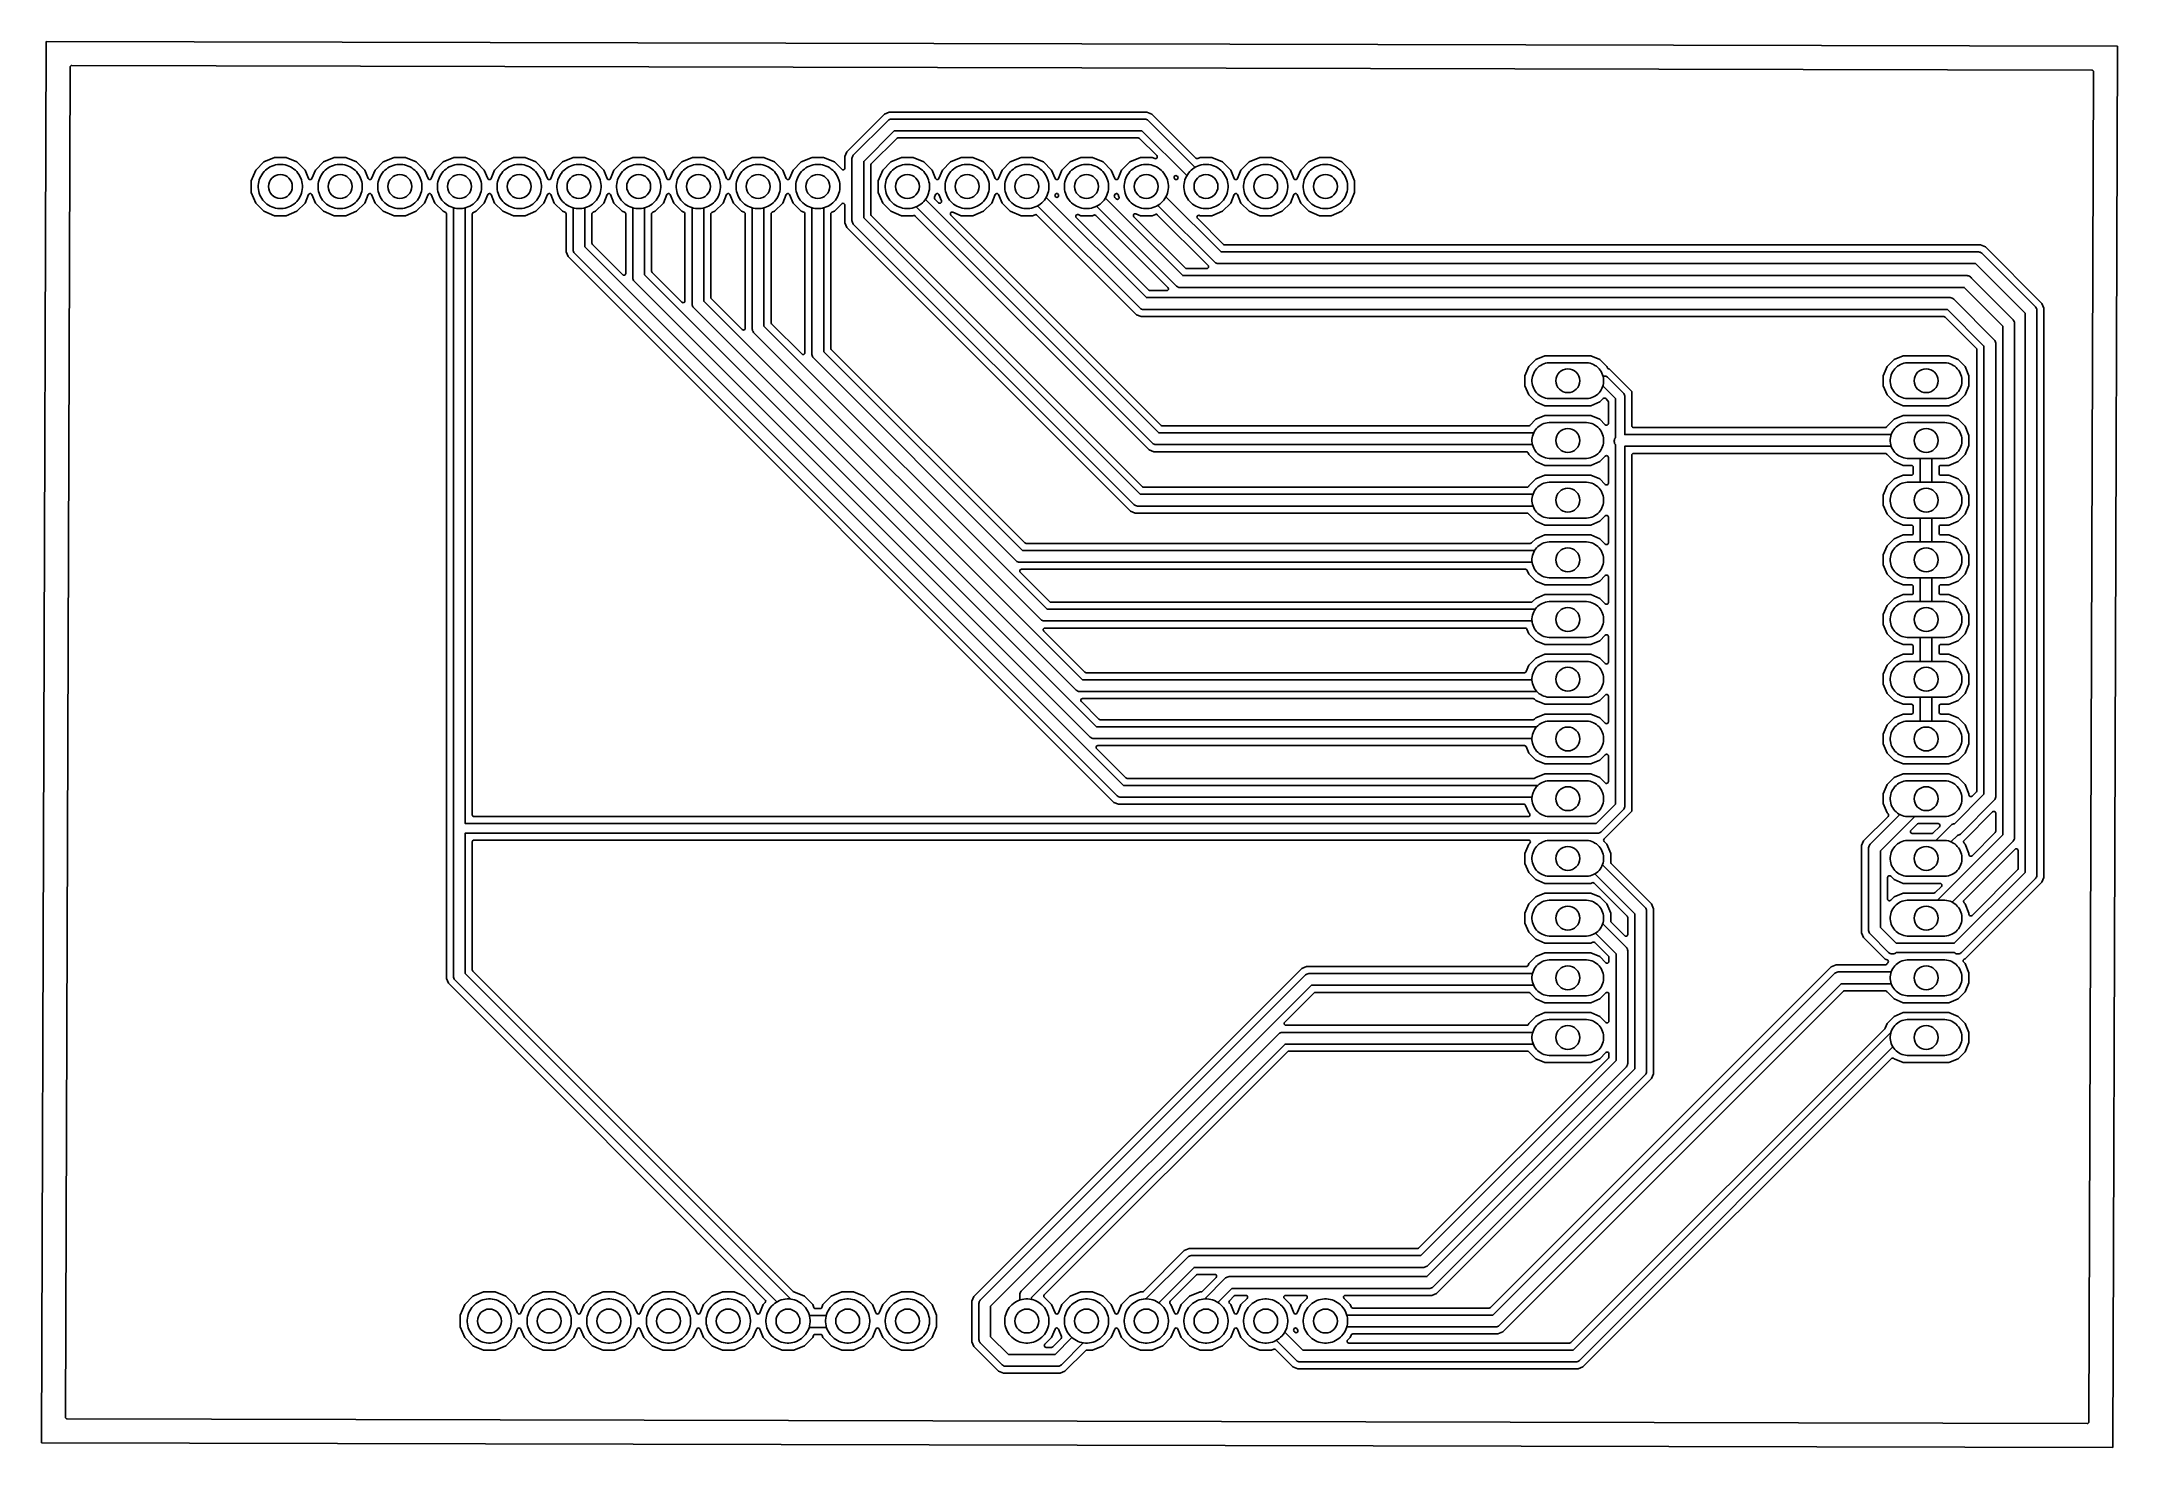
# Model space of a CAD drawing. Header units: millimetres. Extents: x 5.1 to 93.4, y 8.6 to 68.4.
import ezdxf

# ---------------------------------------------------------------- set-up
doc = ezdxf.new("R2010")
doc.units = ezdxf.units.MM

msp = doc.modelspace()

# ---------------------------------------------------------------- linework, layer by layer
at = {"layer": '16_copper'}
for points in [[(92.121, 9.614), (92.146, 9.632), (92.162, 9.657), (92.168, 9.684), (92.36, 67.11), (92.354, 67.14), (92.337, 67.165), (92.312, 67.181), (92.284, 67.186), (6.369, 67.382), (6.339, 67.376), (6.314, 67.358), (6.298, 67.333), (6.292, 67.306), (6.1, 9.88), (6.106, 9.85), (6.123, 9.825), (6.148, 9.809), (6.176, 9.804), (92.091, 9.608)], [(45.991, 11.75), (45.788, 11.834), (44.734, 12.888), (44.65, 13.091), (44.65, 14.809), (44.734, 15.012), (58.688, 28.966), (58.891, 29.05), (68.236, 29.05), (68.266, 29.056), (68.291, 29.073), (68.307, 29.097), (68.338, 29.172), (68.636, 29.47), (69.027, 29.632), (70.973, 29.632), (71.364, 29.47), (71.62, 29.214), (71.645, 29.197), (71.675, 29.192), (71.705, 29.198), (71.729, 29.216), (71.745, 29.242), (71.75, 29.268), (71.75, 29.441), (71.744, 29.47), (71.728, 29.495), (71.151, 30.071), (71.126, 30.088), (71.096, 30.093), (71.068, 30.087), (70.973, 30.048), (69.027, 30.048), (68.636, 30.21), (68.338, 30.508), (68.176, 30.899), (68.176, 31.321), (68.338, 31.712), (68.636, 32.01), (69.027, 32.172), (70.973, 32.172), (71.364, 32.01), (71.662, 31.712), (71.824, 31.321), (71.824, 30.985), (71.83, 30.956), (71.846, 30.931), (72.42, 30.358), (72.445, 30.341), (72.475, 30.336), (72.505, 30.342), (72.529, 30.36), (72.545, 30.385), (72.55, 30.412), (72.55, 31.141), (72.544, 31.17), (72.528, 31.195), (71.123, 32.599), (71.098, 32.616), (71.068, 32.621), (71.04, 32.616), (70.973, 32.588), (69.027, 32.588), (68.636, 32.75), (68.338, 33.048), (68.176, 33.439), (68.176, 33.861), (68.338, 34.252), (68.384, 34.298), (68.401, 34.323), (68.406, 34.353), (68.4, 34.383), (68.382, 34.407), (68.356, 34.423), (68.33, 34.428), (23.476, 34.428), (23.446, 34.422), (23.421, 34.405), (23.405, 34.379), (23.4, 34.352), (23.4, 28.909), (23.406, 28.88), (23.422, 28.855), (37.051, 15.227), (37.076, 15.21), (37.532, 15.021), (37.881, 14.672), (37.933, 14.547), (37.95, 14.522), (37.975, 14.505), (38.003, 14.5), (38.197, 14.5), (38.226, 14.506), (38.251, 14.523), (38.267, 14.547), (38.319, 14.672), (38.668, 15.021), (39.123, 15.21), (39.617, 15.21), (40.072, 15.021), (40.421, 14.672), (40.57, 14.314), (40.587, 14.289), (40.612, 14.272), (40.642, 14.267), (40.671, 14.273), (40.696, 14.291), (40.71, 14.314), (40.859, 14.672), (41.208, 15.021), (41.663, 15.21), (42.157, 15.21), (42.612, 15.021), (42.961, 14.672), (43.15, 14.217), (43.15, 13.723), (42.961, 13.268), (42.612, 12.919), (42.157, 12.73), (41.663, 12.73), (41.208, 12.919), (40.859, 13.268), (40.71, 13.626), (40.693, 13.651), (40.668, 13.668), (40.638, 13.673), (40.609, 13.667), (40.584, 13.649), (40.57, 13.626), (40.421, 13.268), (40.072, 12.919), (39.617, 12.73), (39.123, 12.73), (38.668, 12.919), (38.319, 13.268), (38.284, 13.353), (38.267, 13.378), (38.241, 13.395), (38.213, 13.4), (37.987, 13.4), (37.957, 13.394), (37.932, 13.377), (37.916, 13.353), (37.881, 13.268), (37.532, 12.919), (37.077, 12.73), (36.583, 12.73), (36.128, 12.919), (35.779, 13.268), (35.63, 13.626), (35.613, 13.651), (35.588, 13.668), (35.558, 13.673), (35.529, 13.667), (35.504, 13.649), (35.49, 13.626), (35.341, 13.268), (34.992, 12.919), (34.537, 12.73), (34.043, 12.73), (33.588, 12.919), (33.239, 13.268), (33.09, 13.626), (33.073, 13.651), (33.048, 13.668), (33.018, 13.673), (32.989, 13.667), (32.964, 13.649), (32.95, 13.626), (32.801, 13.268), (32.452, 12.919), (31.997, 12.73), (31.503, 12.73), (31.048, 12.919), (30.699, 13.268), (30.55, 13.626), (30.533, 13.651), (30.508, 13.668), (30.478, 13.673), (30.449, 13.667), (30.424, 13.649), (30.41, 13.626), (30.261, 13.268), (29.912, 12.919), (29.457, 12.73), (28.963, 12.73), (28.508, 12.919), (28.159, 13.268), (28.01, 13.626), (27.993, 13.651), (27.968, 13.668), (27.938, 13.673), (27.909, 13.667), (27.884, 13.649), (27.87, 13.626), (27.721, 13.268), (27.372, 12.919), (26.917, 12.73), (26.423, 12.73), (25.968, 12.919), (25.619, 13.268), (25.47, 13.626), (25.453, 13.651), (25.428, 13.668), (25.398, 13.673), (25.369, 13.667), (25.344, 13.649), (25.33, 13.626), (25.181, 13.268), (24.832, 12.919), (24.377, 12.73), (23.883, 12.73), (23.428, 12.919), (23.079, 13.268), (22.89, 13.723), (22.89, 14.217), (23.079, 14.672), (23.428, 15.021), (23.883, 15.21), (24.377, 15.21), (24.832, 15.021), (25.181, 14.672), (25.33, 14.314), (25.347, 14.289), (25.372, 14.272), (25.402, 14.267), (25.431, 14.273), (25.456, 14.291), (25.47, 14.314), (25.619, 14.672), (25.968, 15.021), (26.423, 15.21), (26.917, 15.21), (27.372, 15.021), (27.721, 14.672), (27.87, 14.314), (27.887, 14.289), (27.912, 14.272), (27.942, 14.267), (27.971, 14.273), (27.996, 14.291), (28.01, 14.314), (28.159, 14.672), (28.508, 15.021), (28.963, 15.21), (29.457, 15.21), (29.912, 15.021), (30.261, 14.672), (30.41, 14.314), (30.427, 14.289), (30.452, 14.272), (30.482, 14.267), (30.511, 14.273), (30.536, 14.291), (30.55, 14.314), (30.699, 14.672), (31.048, 15.021), (31.503, 15.21), (31.997, 15.21), (32.452, 15.021), (32.801, 14.672), (32.95, 14.314), (32.967, 14.289), (32.992, 14.272), (33.022, 14.267), (33.051, 14.273), (33.076, 14.291), (33.09, 14.314), (33.239, 14.672), (33.588, 15.021), (34.043, 15.21), (34.537, 15.21), (34.992, 15.021), (35.341, 14.672), (35.49, 14.314), (35.507, 14.289), (35.532, 14.272), (35.562, 14.267), (35.591, 14.273), (35.616, 14.291), (35.63, 14.314), (35.779, 14.672), (35.861, 14.754), (35.877, 14.779), (35.883, 14.809), (35.876, 14.839), (35.861, 14.862), (22.384, 28.338), (22.3, 28.541), (22.3, 61.069), (22.294, 61.099), (22.277, 61.124), (22.253, 61.139), (22.158, 61.179), (21.809, 61.528), (21.66, 61.886), (21.643, 61.911), (21.618, 61.928), (21.588, 61.933), (21.559, 61.927), (21.534, 61.909), (21.52, 61.886), (21.371, 61.528), (21.022, 61.179), (20.567, 60.99), (20.073, 60.99), (19.618, 61.179), (19.269, 61.528), (19.12, 61.886), (19.103, 61.911), (19.078, 61.928), (19.048, 61.933), (19.019, 61.927), (18.994, 61.909), (18.98, 61.886), (18.831, 61.528), (18.482, 61.179), (18.027, 60.99), (17.533, 60.99), (17.078, 61.179), (16.729, 61.528), (16.58, 61.886), (16.563, 61.911), (16.538, 61.928), (16.508, 61.933), (16.479, 61.927), (16.454, 61.909), (16.44, 61.886), (16.291, 61.528), (15.942, 61.179), (15.487, 60.99), (14.993, 60.99), (14.538, 61.179), (14.189, 61.528), (14, 61.983), (14, 62.477), (14.189, 62.932), (14.538, 63.281), (14.993, 63.47), (15.487, 63.47), (15.942, 63.281), (16.291, 62.932), (16.44, 62.574), (16.457, 62.549), (16.482, 62.532), (16.512, 62.527), (16.541, 62.533), (16.566, 62.551), (16.58, 62.574), (16.729, 62.932), (17.078, 63.281), (17.533, 63.47), (18.027, 63.47), (18.482, 63.281), (18.831, 62.932), (18.98, 62.574), (18.997, 62.549), (19.022, 62.532), (19.052, 62.527), (19.081, 62.533), (19.106, 62.551), (19.12, 62.574), (19.269, 62.932), (19.618, 63.281), (20.073, 63.47), (20.567, 63.47), (21.022, 63.281), (21.371, 62.932), (21.52, 62.574), (21.537, 62.549), (21.562, 62.532), (21.592, 62.527), (21.621, 62.533), (21.646, 62.551), (21.66, 62.574), (21.809, 62.932), (22.158, 63.281), (22.613, 63.47), (23.107, 63.47), (23.562, 63.281), (23.911, 62.932), (24.06, 62.574), (24.077, 62.549), (24.102, 62.532), (24.132, 62.527), (24.161, 62.533), (24.186, 62.551), (24.2, 62.574), (24.349, 62.932), (24.698, 63.281), (25.153, 63.47), (25.647, 63.47), (26.102, 63.281), (26.451, 62.932), (26.6, 62.574), (26.617, 62.549), (26.642, 62.532), (26.672, 62.527), (26.701, 62.533), (26.726, 62.551), (26.74, 62.574), (26.889, 62.932), (27.238, 63.281), (27.693, 63.47), (28.187, 63.47), (28.642, 63.281), (28.991, 62.932), (29.14, 62.574), (29.157, 62.549), (29.182, 62.532), (29.212, 62.527), (29.241, 62.533), (29.266, 62.551), (29.28, 62.574), (29.429, 62.932), (29.778, 63.281), (30.233, 63.47), (30.727, 63.47), (31.182, 63.281), (31.531, 62.932), (31.68, 62.574), (31.697, 62.549), (31.722, 62.532), (31.752, 62.527), (31.781, 62.533), (31.806, 62.551), (31.82, 62.574), (31.969, 62.932), (32.318, 63.281), (32.773, 63.47), (33.267, 63.47), (33.722, 63.281), (34.071, 62.932), (34.22, 62.574), (34.237, 62.549), (34.262, 62.532), (34.292, 62.527), (34.321, 62.533), (34.346, 62.551), (34.36, 62.574), (34.509, 62.932), (34.858, 63.281), (35.313, 63.47), (35.807, 63.47), (36.262, 63.281), (36.611, 62.932), (36.76, 62.574), (36.777, 62.549), (36.802, 62.532), (36.832, 62.527), (36.861, 62.533), (36.886, 62.551), (36.9, 62.574), (37.049, 62.932), (37.398, 63.281), (37.853, 63.47), (38.347, 63.47), (38.802, 63.281), (39.12, 62.963), (39.145, 62.947), (39.175, 62.941), (39.205, 62.948), (39.229, 62.965), (39.245, 62.991), (39.25, 63.017), (39.25, 63.509), (39.334, 63.712), (40.938, 65.316), (41.141, 65.4), (52.099, 65.4), (52.302, 65.316), (54.175, 63.443), (54.2, 63.426), (54.23, 63.42), (54.258, 63.426), (54.363, 63.47), (54.857, 63.47), (55.312, 63.281), (55.661, 62.932), (55.81, 62.574), (55.827, 62.549), (55.852, 62.532), (55.882, 62.527), (55.911, 62.533), (55.936, 62.551), (55.95, 62.574), (56.099, 62.932), (56.448, 63.281), (56.903, 63.47), (57.397, 63.47), (57.852, 63.281), (58.201, 62.932), (58.35, 62.574), (58.367, 62.549), (58.392, 62.532), (58.422, 62.527), (58.451, 62.533), (58.476, 62.551), (58.49, 62.574), (58.639, 62.932), (58.988, 63.281), (59.443, 63.47), (59.937, 63.47), (60.392, 63.281), (60.741, 62.932), (60.93, 62.477), (60.93, 61.983), (60.741, 61.528), (60.392, 61.179), (59.937, 60.99), (59.443, 60.99), (58.988, 61.179), (58.639, 61.528), (58.49, 61.886), (58.473, 61.911), (58.448, 61.928), (58.418, 61.933), (58.389, 61.927), (58.364, 61.909), (58.35, 61.886), (58.201, 61.528), (57.852, 61.179), (57.397, 60.99), (56.903, 60.99), (56.448, 61.179), (56.099, 61.528), (55.95, 61.886), (55.933, 61.911), (55.908, 61.928), (55.878, 61.933), (55.849, 61.927), (55.824, 61.909), (55.81, 61.886), (55.661, 61.528), (55.312, 61.179), (54.857, 60.99), (54.363, 60.99), (54.332, 61.003), (54.302, 61.009), (54.272, 61.003), (54.248, 60.985), (54.231, 60.96), (54.227, 60.93), (54.234, 60.9), (54.249, 60.879), (55.355, 59.772), (55.381, 59.756), (55.409, 59.75), (87.559, 59.75), (87.762, 59.666), (90.166, 57.262), (90.25, 57.059), (90.25, 32.843), (90.166, 32.641), (86.899, 29.374), (86.864, 29.359), (86.839, 29.342), (86.822, 29.317), (86.817, 29.287), (86.823, 29.257), (86.839, 29.235), (86.902, 29.172), (87.064, 28.781), (87.064, 28.359), (86.902, 27.968), (86.604, 27.67), (86.213, 27.508), (84.267, 27.508), (83.876, 27.67), (83.578, 27.968), (83.576, 27.973), (83.559, 27.998), (83.533, 28.015), (83.505, 28.02), (81.779, 28.02), (81.75, 28.014), (81.725, 27.998), (67.232, 13.504), (67.029, 13.42), (60.855, 13.42), (60.825, 13.414), (60.8, 13.397), (60.785, 13.373), (60.741, 13.268), (60.634, 13.16), (60.617, 13.135), (60.611, 13.105), (60.618, 13.076), (60.635, 13.051), (60.661, 13.035), (60.688, 13.03), (70.071, 13.03), (70.101, 13.036), (70.125, 13.053), (83.478, 26.406), (83.494, 26.43), (83.578, 26.632), (83.876, 26.93), (84.267, 27.092), (86.213, 27.092), (86.604, 26.93), (86.902, 26.632), (87.064, 26.241), (87.064, 25.819), (86.902, 25.428), (86.604, 25.13), (86.213, 24.968), (84.267, 24.968), (83.876, 25.13), (83.871, 25.135), (83.846, 25.152), (83.816, 25.158), (83.786, 25.151), (83.763, 25.135), (70.642, 12.014), (70.44, 11.93), (58.514, 11.93), (58.311, 12.014), (57.573, 12.752), (57.548, 12.769), (57.518, 12.775), (57.49, 12.769), (57.397, 12.73), (56.903, 12.73), (56.448, 12.919), (56.099, 13.268), (55.95, 13.626), (55.933, 13.651), (55.908, 13.668), (55.878, 13.673), (55.849, 13.667), (55.824, 13.649), (55.81, 13.626), (55.661, 13.268), (55.312, 12.919), (54.857, 12.73), (54.363, 12.73), (53.908, 12.919), (53.559, 13.268), (53.41, 13.626), (53.393, 13.651), (53.368, 13.668), (53.338, 13.673), (53.309, 13.667), (53.284, 13.649), (53.27, 13.626), (53.121, 13.268), (52.772, 12.919), (52.317, 12.73), (51.823, 12.73), (51.368, 12.919), (51.019, 13.268), (50.87, 13.626), (50.853, 13.651), (50.828, 13.668), (50.798, 13.673), (50.769, 13.667), (50.744, 13.649), (50.73, 13.626), (50.581, 13.268), (50.232, 12.919), (49.777, 12.73), (49.54, 12.73), (49.51, 12.724), (49.486, 12.708), (48.612, 11.834), (48.409, 11.75)], [(41.191, 65.094), (41.154, 65.082), (41.119, 65.064), (41.087, 65.041), (39.609, 63.563), (39.586, 63.531), (39.568, 63.496), (39.556, 63.459), (39.55, 63.42), (39.55, 60.78), (39.556, 60.741), (39.568, 60.704), (39.586, 60.669), (39.609, 60.637), (51.547, 48.699), (51.579, 48.676), (51.614, 48.658), (51.651, 48.646), (51.69, 48.64), (68.518, 48.64), (68.52, 48.633), (68.548, 48.564), (68.584, 48.498), (68.625, 48.436), (68.673, 48.378), (68.726, 48.325), (68.784, 48.277), (68.846, 48.236), (68.912, 48.2), (68.981, 48.172), (69.053, 48.15), (69.126, 48.135), (69.201, 48.128), (70.799, 48.128), (70.874, 48.135), (70.947, 48.15), (71.019, 48.172), (71.088, 48.2), (71.154, 48.236), (71.216, 48.277), (71.274, 48.325), (71.327, 48.378), (71.375, 48.436), (71.416, 48.498), (71.452, 48.564), (71.48, 48.633), (71.502, 48.705), (71.517, 48.778), (71.524, 48.853), (71.524, 48.927), (71.517, 49.002), (71.502, 49.075), (71.48, 49.147), (71.452, 49.216), (71.416, 49.282), (71.375, 49.344), (71.327, 49.402), (71.274, 49.455), (71.216, 49.503), (71.154, 49.544), (71.088, 49.58), (71.019, 49.608), (70.947, 49.63), (70.874, 49.645), (70.799, 49.652), (69.201, 49.652), (69.126, 49.645), (69.053, 49.63), (68.981, 49.608), (68.912, 49.58), (68.846, 49.544), (68.784, 49.503), (68.726, 49.455), (68.673, 49.402), (68.625, 49.344), (68.584, 49.282), (68.548, 49.216), (68.52, 49.147), (68.518, 49.14), (51.814, 49.14), (40.05, 60.904), (40.05, 63.296), (41.354, 64.6), (51.886, 64.6), (53.793, 62.694), (53.776, 62.664), (53.741, 62.59), (53.713, 62.513), (53.692, 62.434), (53.677, 62.353), (53.67, 62.271), (53.67, 62.189), (53.677, 62.107), (53.692, 62.026), (53.713, 61.947), (53.741, 61.87), (53.776, 61.796), (53.817, 61.725), (53.864, 61.657), (53.916, 61.594), (53.974, 61.536), (54.037, 61.484), (54.105, 61.437), (54.176, 61.396), (54.25, 61.361), (54.327, 61.333), (54.406, 61.312), (54.487, 61.297), (54.569, 61.29), (54.651, 61.29), (54.733, 61.297), (54.814, 61.312), (54.893, 61.333), (54.97, 61.361), (55.044, 61.396), (55.115, 61.437), (55.183, 61.484), (55.246, 61.536), (55.304, 61.594), (55.356, 61.657), (55.403, 61.725), (55.444, 61.796), (55.479, 61.87), (55.507, 61.947), (55.528, 62.026), (55.543, 62.107), (55.55, 62.189), (55.55, 62.271), (55.543, 62.353), (55.528, 62.434), (55.507, 62.513), (55.479, 62.59), (55.444, 62.664), (55.403, 62.735), (55.356, 62.803), (55.304, 62.866), (55.246, 62.924), (55.183, 62.976), (55.115, 63.023), (55.044, 63.064), (54.97, 63.099), (54.893, 63.127), (54.814, 63.148), (54.733, 63.163), (54.651, 63.17), (54.569, 63.17), (54.487, 63.163), (54.406, 63.148), (54.327, 63.127), (54.25, 63.099), (54.176, 63.064), (54.146, 63.047), (52.153, 65.041), (52.121, 65.064), (52.086, 65.082), (52.049, 65.094), (52.01, 65.1), (41.23, 65.1)], [(68.295, 49.446), (68.32, 49.463), (68.336, 49.487), (68.338, 49.492), (68.636, 49.79), (69.027, 49.952), (70.973, 49.952), (71.364, 49.79), (71.594, 49.56), (71.619, 49.543), (71.649, 49.538), (71.679, 49.544), (71.703, 49.562), (71.719, 49.588), (71.724, 49.614), (71.724, 50.706), (71.718, 50.736), (71.701, 50.761), (71.675, 50.777), (71.645, 50.782), (71.616, 50.775), (71.594, 50.76), (71.364, 50.53), (70.973, 50.368), (69.027, 50.368), (68.636, 50.53), (68.338, 50.828), (68.307, 50.903), (68.29, 50.928), (68.264, 50.945), (68.236, 50.95), (52.391, 50.95), (52.188, 51.034), (42.246, 60.976), (42.221, 60.993), (42.191, 60.999), (42.163, 60.993), (42.157, 60.99), (41.663, 60.99), (41.208, 61.179), (40.859, 61.528), (40.67, 61.983), (40.67, 62.477), (40.859, 62.932), (41.208, 63.281), (41.663, 63.47), (42.157, 63.47), (42.612, 63.281), (42.961, 62.932), (43.11, 62.574), (43.127, 62.549), (43.152, 62.532), (43.182, 62.527), (43.211, 62.533), (43.236, 62.551), (43.25, 62.574), (43.399, 62.932), (43.748, 63.281), (44.203, 63.47), (44.697, 63.47), (45.152, 63.281), (45.501, 62.932), (45.65, 62.574), (45.667, 62.549), (45.692, 62.532), (45.722, 62.527), (45.751, 62.533), (45.776, 62.551), (45.79, 62.574), (45.939, 62.932), (46.288, 63.281), (46.743, 63.47), (47.237, 63.47), (47.692, 63.281), (48.041, 62.932), (48.19, 62.574), (48.207, 62.549), (48.232, 62.532), (48.262, 62.527), (48.291, 62.533), (48.316, 62.551), (48.33, 62.574), (48.479, 62.932), (48.828, 63.281), (49.283, 63.47), (49.777, 63.47), (50.232, 63.281), (50.581, 62.932), (50.73, 62.574), (50.747, 62.549), (50.772, 62.532), (50.802, 62.527), (50.831, 62.533), (50.856, 62.551), (50.87, 62.574), (51.019, 62.932), (51.368, 63.281), (51.823, 63.47), (52.317, 63.47), (52.433, 63.421), (52.463, 63.416), (52.493, 63.422), (52.518, 63.439), (52.534, 63.465), (52.539, 63.495), (52.532, 63.524), (52.517, 63.546), (51.785, 64.278), (51.759, 64.294), (51.731, 64.3), (41.509, 64.3), (41.48, 64.294), (41.455, 64.278), (40.372, 63.195), (40.356, 63.169), (40.35, 63.141), (40.35, 61.059), (40.356, 61.03), (40.372, 61.005), (51.915, 49.462), (51.941, 49.446), (51.969, 49.44), (68.265, 49.44)], [(15.363, 61.297), (15.444, 61.312), (15.523, 61.333), (15.6, 61.361), (15.674, 61.396), (15.745, 61.437), (15.813, 61.484), (15.876, 61.536), (15.934, 61.594), (15.986, 61.657), (16.033, 61.725), (16.074, 61.796), (16.109, 61.87), (16.137, 61.947), (16.158, 62.026), (16.173, 62.107), (16.18, 62.189), (16.18, 62.271), (16.173, 62.353), (16.158, 62.434), (16.137, 62.513), (16.109, 62.59), (16.074, 62.664), (16.033, 62.735), (15.986, 62.803), (15.934, 62.866), (15.876, 62.924), (15.813, 62.976), (15.745, 63.023), (15.674, 63.064), (15.6, 63.099), (15.523, 63.127), (15.444, 63.148), (15.363, 63.163), (15.281, 63.17), (15.199, 63.17), (15.117, 63.163), (15.036, 63.148), (14.957, 63.127), (14.88, 63.099), (14.806, 63.064), (14.735, 63.023), (14.667, 62.976), (14.604, 62.924), (14.546, 62.866), (14.494, 62.803), (14.447, 62.735), (14.406, 62.664), (14.371, 62.59), (14.343, 62.513), (14.322, 62.434), (14.307, 62.353), (14.3, 62.271), (14.3, 62.189), (14.307, 62.107), (14.322, 62.026), (14.343, 61.947), (14.371, 61.87), (14.406, 61.796), (14.447, 61.725), (14.494, 61.657), (14.546, 61.594), (14.604, 61.536), (14.667, 61.484), (14.735, 61.437), (14.806, 61.396), (14.88, 61.361), (14.957, 61.333), (15.036, 61.312), (15.117, 61.297), (15.199, 61.29), (15.281, 61.29)], [(17.903, 61.297), (17.984, 61.312), (18.063, 61.333), (18.14, 61.361), (18.214, 61.396), (18.285, 61.437), (18.353, 61.484), (18.416, 61.536), (18.474, 61.594), (18.526, 61.657), (18.573, 61.725), (18.614, 61.796), (18.649, 61.87), (18.677, 61.947), (18.698, 62.026), (18.713, 62.107), (18.72, 62.189), (18.72, 62.271), (18.713, 62.353), (18.698, 62.434), (18.677, 62.513), (18.649, 62.59), (18.614, 62.664), (18.573, 62.735), (18.526, 62.803), (18.474, 62.866), (18.416, 62.924), (18.353, 62.976), (18.285, 63.023), (18.214, 63.064), (18.14, 63.099), (18.063, 63.127), (17.984, 63.148), (17.903, 63.163), (17.821, 63.17), (17.739, 63.17), (17.657, 63.163), (17.576, 63.148), (17.497, 63.127), (17.42, 63.099), (17.346, 63.064), (17.275, 63.023), (17.207, 62.976), (17.144, 62.924), (17.086, 62.866), (17.034, 62.803), (16.987, 62.735), (16.946, 62.664), (16.911, 62.59), (16.883, 62.513), (16.862, 62.434), (16.847, 62.353), (16.84, 62.271), (16.84, 62.189), (16.847, 62.107), (16.862, 62.026), (16.883, 61.947), (16.911, 61.87), (16.946, 61.796), (16.987, 61.725), (17.034, 61.657), (17.086, 61.594), (17.144, 61.536), (17.207, 61.484), (17.275, 61.437), (17.346, 61.396), (17.42, 61.361), (17.497, 61.333), (17.576, 61.312), (17.657, 61.297), (17.739, 61.29), (17.821, 61.29)], [(20.443, 61.297), (20.524, 61.312), (20.603, 61.333), (20.68, 61.361), (20.754, 61.396), (20.825, 61.437), (20.893, 61.484), (20.956, 61.536), (21.014, 61.594), (21.066, 61.657), (21.113, 61.725), (21.154, 61.796), (21.189, 61.87), (21.217, 61.947), (21.238, 62.026), (21.253, 62.107), (21.26, 62.189), (21.26, 62.271), (21.253, 62.353), (21.238, 62.434), (21.217, 62.513), (21.189, 62.59), (21.154, 62.664), (21.113, 62.735), (21.066, 62.803), (21.014, 62.866), (20.956, 62.924), (20.893, 62.976), (20.825, 63.023), (20.754, 63.064), (20.68, 63.099), (20.603, 63.127), (20.524, 63.148), (20.443, 63.163), (20.361, 63.17), (20.279, 63.17), (20.197, 63.163), (20.116, 63.148), (20.037, 63.127), (19.96, 63.099), (19.886, 63.064), (19.815, 63.023), (19.747, 62.976), (19.684, 62.924), (19.626, 62.866), (19.574, 62.803), (19.527, 62.735), (19.486, 62.664), (19.451, 62.59), (19.423, 62.513), (19.402, 62.434), (19.387, 62.353), (19.38, 62.271), (19.38, 62.189), (19.387, 62.107), (19.402, 62.026), (19.423, 61.947), (19.451, 61.87), (19.486, 61.796), (19.527, 61.725), (19.574, 61.657), (19.626, 61.594), (19.684, 61.536), (19.747, 61.484), (19.815, 61.437), (19.886, 61.396), (19.96, 61.361), (20.037, 61.333), (20.116, 61.312), (20.197, 61.297), (20.279, 61.29), (20.361, 61.29)], [(71.379, 34.751), (71.412, 34.773), (72.379, 35.74), (72.401, 35.773), (72.416, 35.809), (72.424, 35.848), (72.424, 51.18), (83.758, 51.18), (83.76, 51.173), (83.788, 51.104), (83.824, 51.038), (83.865, 50.976), (83.913, 50.918), (83.966, 50.865), (84.024, 50.817), (84.086, 50.776), (84.152, 50.74), (84.221, 50.712), (84.293, 50.69), (84.366, 50.675), (84.441, 50.668), (84.99, 50.668), (84.99, 49.652), (84.441, 49.652), (84.366, 49.645), (84.293, 49.63), (84.221, 49.608), (84.152, 49.58), (84.086, 49.544), (84.024, 49.503), (83.966, 49.455), (83.913, 49.402), (83.865, 49.344), (83.824, 49.282), (83.788, 49.216), (83.76, 49.147), (83.738, 49.075), (83.723, 49.002), (83.716, 48.927), (83.716, 48.853), (83.723, 48.778), (83.738, 48.705), (83.76, 48.633), (83.788, 48.564), (83.824, 48.498), (83.865, 48.436), (83.913, 48.378), (83.966, 48.325), (84.024, 48.277), (84.086, 48.236), (84.152, 48.2), (84.221, 48.172), (84.293, 48.15), (84.366, 48.135), (84.441, 48.128), (84.99, 48.128), (84.99, 47.112), (84.441, 47.112), (84.366, 47.105), (84.293, 47.09), (84.221, 47.068), (84.152, 47.04), (84.086, 47.004), (84.024, 46.963), (83.966, 46.915), (83.913, 46.862), (83.865, 46.804), (83.824, 46.742), (83.788, 46.676), (83.76, 46.607), (83.738, 46.535), (83.723, 46.462), (83.716, 46.387), (83.716, 46.313), (83.723, 46.238), (83.738, 46.165), (83.76, 46.093), (83.788, 46.024), (83.824, 45.958), (83.865, 45.896), (83.913, 45.838), (83.966, 45.785), (84.024, 45.737), (84.086, 45.696), (84.152, 45.66), (84.221, 45.632), (84.293, 45.61), (84.366, 45.595), (84.441, 45.588), (84.99, 45.588), (84.99, 44.572), (84.441, 44.572), (84.366, 44.565), (84.293, 44.55), (84.221, 44.528), (84.152, 44.5), (84.086, 44.464), (84.024, 44.423), (83.966, 44.375), (83.913, 44.322), (83.865, 44.264), (83.824, 44.202), (83.788, 44.136), (83.76, 44.067), (83.738, 43.995), (83.723, 43.922), (83.716, 43.847), (83.716, 43.773), (83.723, 43.698), (83.738, 43.625), (83.76, 43.553), (83.788, 43.484), (83.824, 43.418), (83.865, 43.356), (83.913, 43.298), (83.966, 43.245), (84.024, 43.197), (84.086, 43.156), (84.152, 43.12), (84.221, 43.092), (84.293, 43.07), (84.366, 43.055), (84.441, 43.048), (84.99, 43.048), (84.99, 42.032), (84.441, 42.032), (84.366, 42.025), (84.293, 42.01), (84.221, 41.988), (84.152, 41.96), (84.086, 41.924), (84.024, 41.883), (83.966, 41.835), (83.913, 41.782), (83.865, 41.724), (83.824, 41.662), (83.788, 41.596), (83.76, 41.527), (83.738, 41.455), (83.723, 41.382), (83.716, 41.307), (83.716, 41.233), (83.723, 41.158), (83.738, 41.085), (83.76, 41.013), (83.788, 40.944), (83.824, 40.878), (83.865, 40.816), (83.913, 40.758), (83.966, 40.705), (84.024, 40.657), (84.086, 40.616), (84.152, 40.58), (84.221, 40.552), (84.293, 40.53), (84.366, 40.515), (84.441, 40.508), (84.99, 40.508), (84.99, 39.492), (84.441, 39.492), (84.366, 39.485), (84.293, 39.47), (84.221, 39.448), (84.152, 39.42), (84.086, 39.384), (84.024, 39.343), (83.966, 39.295), (83.913, 39.242), (83.865, 39.184), (83.824, 39.122), (83.788, 39.056), (83.76, 38.987), (83.738, 38.915), (83.723, 38.842), (83.716, 38.767), (83.716, 38.693), (83.723, 38.618), (83.738, 38.545), (83.76, 38.473), (83.788, 38.404), (83.824, 38.338), (83.865, 38.276), (83.913, 38.218), (83.966, 38.165), (84.024, 38.117), (84.086, 38.076), (84.152, 38.04), (84.221, 38.012), (84.293, 37.99), (84.366, 37.975), (84.441, 37.968), (86.039, 37.968), (86.114, 37.975), (86.187, 37.99), (86.259, 38.012), (86.328, 38.04), (86.394, 38.076), (86.456, 38.117), (86.514, 38.165), (86.567, 38.218), (86.615, 38.276), (86.656, 38.338), (86.692, 38.404), (86.72, 38.473), (86.742, 38.545), (86.757, 38.618), (86.764, 38.693), (86.764, 38.767), (86.757, 38.842), (86.742, 38.915), (86.72, 38.987), (86.692, 39.056), (86.656, 39.122), (86.615, 39.184), (86.567, 39.242), (86.514, 39.295), (86.456, 39.343), (86.394, 39.384), (86.328, 39.42), (86.259, 39.448), (86.187, 39.47), (86.114, 39.485), (86.039, 39.492), (85.49, 39.492), (85.49, 40.508), (86.039, 40.508), (86.114, 40.515), (86.187, 40.53), (86.259, 40.552), (86.328, 40.58), (86.394, 40.616), (86.456, 40.657), (86.514, 40.705), (86.567, 40.758), (86.615, 40.816), (86.656, 40.878), (86.692, 40.944), (86.72, 41.013), (86.742, 41.085), (86.757, 41.158), (86.764, 41.233), (86.764, 41.307), (86.757, 41.382), (86.742, 41.455), (86.72, 41.527), (86.692, 41.596), (86.656, 41.662), (86.615, 41.724), (86.567, 41.782), (86.514, 41.835), (86.456, 41.883), (86.394, 41.924), (86.328, 41.96), (86.259, 41.988), (86.187, 42.01), (86.114, 42.025), (86.039, 42.032), (85.49, 42.032), (85.49, 43.048), (86.039, 43.048), (86.114, 43.055), (86.187, 43.07), (86.259, 43.092), (86.328, 43.12), (86.394, 43.156), (86.456, 43.197), (86.514, 43.245), (86.567, 43.298), (86.615, 43.356), (86.656, 43.418), (86.692, 43.484), (86.72, 43.553), (86.742, 43.625), (86.757, 43.698), (86.764, 43.773), (86.764, 43.847), (86.757, 43.922), (86.742, 43.995), (86.72, 44.067), (86.692, 44.136), (86.656, 44.202), (86.615, 44.264), (86.567, 44.322), (86.514, 44.375), (86.456, 44.423), (86.394, 44.464), (86.328, 44.5), (86.259, 44.528), (86.187, 44.55), (86.114, 44.565), (86.039, 44.572), (85.49, 44.572), (85.49, 45.588), (86.039, 45.588), (86.114, 45.595), (86.187, 45.61), (86.259, 45.632), (86.328, 45.66), (86.394, 45.696), (86.456, 45.737), (86.514, 45.785), (86.567, 45.838), (86.615, 45.896), (86.656, 45.958), (86.692, 46.024), (86.72, 46.093), (86.742, 46.165), (86.757, 46.238), (86.764, 46.313), (86.764, 46.387), (86.757, 46.462), (86.742, 46.535), (86.72, 46.607), (86.692, 46.676), (86.656, 46.742), (86.615, 46.804), (86.567, 46.862), (86.514, 46.915), (86.456, 46.963), (86.394, 47.004), (86.328, 47.04), (86.259, 47.068), (86.187, 47.09), (86.114, 47.105), (86.039, 47.112), (85.49, 47.112), (85.49, 48.128), (86.039, 48.128), (86.114, 48.135), (86.187, 48.15), (86.259, 48.172), (86.328, 48.2), (86.394, 48.236), (86.456, 48.277), (86.514, 48.325), (86.567, 48.378), (86.615, 48.436), (86.656, 48.498), (86.692, 48.564), (86.72, 48.633), (86.742, 48.705), (86.757, 48.778), (86.764, 48.853), (86.764, 48.927), (86.757, 49.002), (86.742, 49.075), (86.72, 49.147), (86.692, 49.216), (86.656, 49.282), (86.615, 49.344), (86.567, 49.402), (86.514, 49.455), (86.456, 49.503), (86.394, 49.544), (86.328, 49.58), (86.259, 49.608), (86.187, 49.63), (86.114, 49.645), (86.039, 49.652), (85.49, 49.652), (85.49, 50.668), (86.039, 50.668), (86.114, 50.675), (86.187, 50.69), (86.259, 50.712), (86.328, 50.74), (86.394, 50.776), (86.456, 50.817), (86.514, 50.865), (86.567, 50.918), (86.615, 50.976), (86.656, 51.038), (86.692, 51.104), (86.72, 51.173), (86.742, 51.245), (86.757, 51.318), (86.764, 51.393), (86.764, 51.467), (86.757, 51.542), (86.742, 51.615), (86.72, 51.687), (86.692, 51.756), (86.656, 51.822), (86.615, 51.884), (86.567, 51.942), (86.514, 51.995), (86.456, 52.043), (86.394, 52.084), (86.328, 52.12), (86.259, 52.148), (86.187, 52.17), (86.114, 52.185), (86.039, 52.192), (84.441, 52.192), (84.366, 52.185), (84.293, 52.17), (84.221, 52.148), (84.152, 52.12), (84.086, 52.084), (84.024, 52.043), (83.966, 51.995), (83.913, 51.942), (83.865, 51.884), (83.824, 51.822), (83.788, 51.756), (83.76, 51.687), (83.758, 51.68), (72.424, 51.68), (72.424, 53.322), (72.416, 53.361), (72.401, 53.397), (72.379, 53.43), (71.684, 54.125), (71.651, 54.147), (71.615, 54.162), (71.576, 54.17), (71.498, 54.17), (71.48, 54.227), (71.452, 54.296), (71.416, 54.362), (71.375, 54.424), (71.327, 54.482), (71.274, 54.535), (71.216, 54.583), (71.154, 54.624), (71.088, 54.66), (71.019, 54.688), (70.947, 54.71), (70.874, 54.725), (70.799, 54.732), (69.201, 54.732), (69.126, 54.725), (69.053, 54.71), (68.981, 54.688), (68.912, 54.66), (68.846, 54.624), (68.784, 54.583), (68.726, 54.535), (68.673, 54.482), (68.625, 54.424), (68.584, 54.362), (68.548, 54.296), (68.52, 54.227), (68.498, 54.155), (68.483, 54.082), (68.476, 54.007), (68.476, 53.933), (68.483, 53.858), (68.498, 53.785), (68.52, 53.713), (68.548, 53.644), (68.584, 53.578), (68.625, 53.516), (68.673, 53.458), (68.726, 53.405), (68.784, 53.357), (68.846, 53.316), (68.912, 53.28), (68.981, 53.252), (69.053, 53.23), (69.126, 53.215), (69.201, 53.208), (70.799, 53.208), (70.874, 53.215), (70.947, 53.23), (71.019, 53.252), (71.088, 53.28), (71.154, 53.316), (71.216, 53.357), (71.274, 53.405), (71.327, 53.458), (71.375, 53.516), (71.416, 53.578), (71.452, 53.644), (71.48, 53.713), (71.492, 53.752), (72.024, 53.22), (72.024, 51.55), (72.01, 51.531), (71.992, 51.496), (71.98, 51.459), (71.974, 51.42), (71.974, 51.38), (71.98, 51.341), (71.992, 51.304), (72.01, 51.269), (72.024, 51.25), (72.024, 35.95), (71.202, 35.128), (23.1, 35.128), (23.1, 61.321), (23.143, 61.333), (23.22, 61.361), (23.294, 61.396), (23.365, 61.437), (23.433, 61.484), (23.496, 61.536), (23.554, 61.594), (23.606, 61.657), (23.653, 61.725), (23.694, 61.796), (23.729, 61.87), (23.757, 61.947), (23.778, 62.026), (23.793, 62.107), (23.8, 62.189), (23.8, 62.271), (23.793, 62.353), (23.778, 62.434), (23.757, 62.513), (23.729, 62.59), (23.694, 62.664), (23.653, 62.735), (23.606, 62.803), (23.554, 62.866), (23.496, 62.924), (23.433, 62.976), (23.365, 63.023), (23.294, 63.064), (23.22, 63.099), (23.143, 63.127), (23.064, 63.148), (22.983, 63.163), (22.901, 63.17), (22.819, 63.17), (22.737, 63.163), (22.656, 63.148), (22.577, 63.127), (22.5, 63.099), (22.426, 63.064), (22.355, 63.023), (22.287, 62.976), (22.224, 62.924), (22.166, 62.866), (22.114, 62.803), (22.067, 62.735), (22.026, 62.664), (21.991, 62.59), (21.963, 62.513), (21.942, 62.434), (21.927, 62.353), (21.92, 62.271), (21.92, 62.189), (21.927, 62.107), (21.942, 62.026), (21.963, 61.947), (21.991, 61.87), (22.026, 61.796), (22.067, 61.725), (22.114, 61.657), (22.166, 61.594), (22.224, 61.536), (22.287, 61.484), (22.355, 61.437), (22.426, 61.396), (22.5, 61.361), (22.577, 61.333), (22.6, 61.327), (22.6, 28.63), (22.606, 28.591), (22.618, 28.554), (22.636, 28.519), (22.659, 28.487), (36.362, 14.785), (36.325, 14.763), (36.257, 14.716), (36.194, 14.664), (36.136, 14.606), (36.084, 14.543), (36.037, 14.475), (35.996, 14.404), (35.961, 14.33), (35.933, 14.253), (35.912, 14.174), (35.897, 14.093), (35.89, 14.011), (35.89, 13.929), (35.897, 13.847), (35.912, 13.766), (35.933, 13.687), (35.961, 13.61), (35.996, 13.536), (36.037, 13.465), (36.084, 13.397), (36.136, 13.334), (36.194, 13.276), (36.257, 13.224), (36.325, 13.177), (36.396, 13.136), (36.47, 13.101), (36.547, 13.073), (36.626, 13.052), (36.707, 13.037), (36.789, 13.03), (36.871, 13.03), (36.953, 13.037), (37.034, 13.052), (37.113, 13.073), (37.19, 13.101), (37.264, 13.136), (37.335, 13.177), (37.403, 13.224), (37.466, 13.276), (37.524, 13.334), (37.576, 13.397), (37.623, 13.465), (37.664, 13.536), (37.699, 13.61), (37.727, 13.687), (37.731, 13.7), (38.469, 13.7), (38.473, 13.687), (38.501, 13.61), (38.536, 13.536), (38.577, 13.465), (38.624, 13.397), (38.676, 13.334), (38.734, 13.276), (38.797, 13.224), (38.865, 13.177), (38.936, 13.136), (39.01, 13.101), (39.087, 13.073), (39.166, 13.052), (39.247, 13.037), (39.329, 13.03), (39.411, 13.03), (39.493, 13.037), (39.574, 13.052), (39.653, 13.073), (39.73, 13.101), (39.804, 13.136), (39.875, 13.177), (39.943, 13.224), (40.006, 13.276), (40.064, 13.334), (40.116, 13.397), (40.163, 13.465), (40.204, 13.536), (40.239, 13.61), (40.267, 13.687), (40.288, 13.766), (40.303, 13.847), (40.31, 13.929), (40.31, 14.011), (40.303, 14.093), (40.288, 14.174), (40.267, 14.253), (40.239, 14.33), (40.204, 14.404), (40.163, 14.475), (40.116, 14.543), (40.064, 14.606), (40.006, 14.664), (39.943, 14.716), (39.875, 14.763), (39.804, 14.804), (39.73, 14.839), (39.653, 14.867), (39.574, 14.888), (39.493, 14.903), (39.411, 14.91), (39.329, 14.91), (39.247, 14.903), (39.166, 14.888), (39.087, 14.867), (39.01, 14.839), (38.936, 14.804), (38.865, 14.763), (38.797, 14.716), (38.734, 14.664), (38.676, 14.606), (38.624, 14.543), (38.577, 14.475), (38.536, 14.404), (38.501, 14.33), (38.473, 14.253), (38.459, 14.2), (37.741, 14.2), (37.727, 14.253), (37.699, 14.33), (37.664, 14.404), (37.623, 14.475), (37.576, 14.543), (37.524, 14.606), (37.466, 14.664), (37.403, 14.716), (37.335, 14.763), (37.264, 14.804), (37.19, 14.839), (37.113, 14.867), (37.034, 14.888), (36.953, 14.903), (36.951, 14.903), (23.1, 28.754), (23.1, 34.728), (71.304, 34.728), (71.343, 34.736)], [(25.523, 61.297), (25.604, 61.312), (25.683, 61.333), (25.76, 61.361), (25.834, 61.396), (25.905, 61.437), (25.973, 61.484), (26.036, 61.536), (26.094, 61.594), (26.146, 61.657), (26.193, 61.725), (26.234, 61.796), (26.269, 61.87), (26.297, 61.947), (26.318, 62.026), (26.333, 62.107), (26.34, 62.189), (26.34, 62.271), (26.333, 62.353), (26.318, 62.434), (26.297, 62.513), (26.269, 62.59), (26.234, 62.664), (26.193, 62.735), (26.146, 62.803), (26.094, 62.866), (26.036, 62.924), (25.973, 62.976), (25.905, 63.023), (25.834, 63.064), (25.76, 63.099), (25.683, 63.127), (25.604, 63.148), (25.523, 63.163), (25.441, 63.17), (25.359, 63.17), (25.277, 63.163), (25.196, 63.148), (25.117, 63.127), (25.04, 63.099), (24.966, 63.064), (24.895, 63.023), (24.827, 62.976), (24.764, 62.924), (24.706, 62.866), (24.654, 62.803), (24.607, 62.735), (24.566, 62.664), (24.531, 62.59), (24.503, 62.513), (24.482, 62.434), (24.467, 62.353), (24.46, 62.271), (24.46, 62.189), (24.467, 62.107), (24.482, 62.026), (24.503, 61.947), (24.531, 61.87), (24.566, 61.796), (24.607, 61.725), (24.654, 61.657), (24.706, 61.594), (24.764, 61.536), (24.827, 61.484), (24.895, 61.437), (24.966, 61.396), (25.04, 61.361), (25.117, 61.333), (25.196, 61.312), (25.277, 61.297), (25.359, 61.29), (25.441, 61.29)], [(50.869, 36.286), (50.904, 36.268), (50.941, 36.256), (50.98, 36.25), (68.478, 36.25), (68.476, 36.227), (68.476, 36.153), (68.483, 36.078), (68.498, 36.005), (68.52, 35.933), (68.548, 35.864), (68.584, 35.798), (68.625, 35.736), (68.673, 35.678), (68.726, 35.625), (68.784, 35.577), (68.846, 35.536), (68.912, 35.5), (68.981, 35.472), (69.053, 35.45), (69.126, 35.435), (69.201, 35.428), (70.799, 35.428), (70.874, 35.435), (70.947, 35.45), (71.019, 35.472), (71.088, 35.5), (71.154, 35.536), (71.216, 35.577), (71.274, 35.625), (71.327, 35.678), (71.375, 35.736), (71.416, 35.798), (71.452, 35.864), (71.48, 35.933), (71.502, 36.005), (71.517, 36.078), (71.524, 36.153), (71.524, 36.227), (71.517, 36.302), (71.502, 36.375), (71.48, 36.447), (71.452, 36.516), (71.416, 36.582), (71.375, 36.644), (71.327, 36.702), (71.274, 36.755), (71.216, 36.803), (71.154, 36.844), (71.088, 36.88), (71.019, 36.908), (70.947, 36.93), (70.874, 36.945), (70.799, 36.952), (69.201, 36.952), (69.126, 36.945), (69.053, 36.93), (68.981, 36.908), (68.912, 36.88), (68.846, 36.844), (68.784, 36.803), (68.726, 36.755), (68.72, 36.75), (51.104, 36.75), (28.19, 59.664), (28.19, 61.324), (28.223, 61.333), (28.3, 61.361), (28.374, 61.396), (28.445, 61.437), (28.513, 61.484), (28.576, 61.536), (28.634, 61.594), (28.686, 61.657), (28.733, 61.725), (28.774, 61.796), (28.809, 61.87), (28.837, 61.947), (28.858, 62.026), (28.873, 62.107), (28.88, 62.189), (28.88, 62.271), (28.873, 62.353), (28.858, 62.434), (28.837, 62.513), (28.809, 62.59), (28.774, 62.664), (28.733, 62.735), (28.686, 62.803), (28.634, 62.866), (28.576, 62.924), (28.513, 62.976), (28.445, 63.023), (28.374, 63.064), (28.3, 63.099), (28.223, 63.127), (28.144, 63.148), (28.063, 63.163), (27.981, 63.17), (27.899, 63.17), (27.817, 63.163), (27.736, 63.148), (27.657, 63.127), (27.58, 63.099), (27.506, 63.064), (27.435, 63.023), (27.367, 62.976), (27.304, 62.924), (27.246, 62.866), (27.194, 62.803), (27.147, 62.735), (27.106, 62.664), (27.071, 62.59), (27.043, 62.513), (27.022, 62.434), (27.007, 62.353), (27, 62.271), (27, 62.189), (27.007, 62.107), (27.022, 62.026), (27.043, 61.947), (27.071, 61.87), (27.106, 61.796), (27.147, 61.725), (27.194, 61.657), (27.246, 61.594), (27.304, 61.536), (27.367, 61.484), (27.435, 61.437), (27.506, 61.396), (27.58, 61.361), (27.657, 61.333), (27.69, 61.324), (27.69, 59.54), (27.696, 59.501), (27.708, 59.464), (27.726, 59.429), (27.749, 59.397), (50.837, 36.309)], [(49.719, 38.786), (49.754, 38.768), (49.791, 38.756), (49.83, 38.75), (68.476, 38.75), (68.476, 38.693), (68.483, 38.618), (68.498, 38.545), (68.52, 38.473), (68.548, 38.404), (68.584, 38.338), (68.625, 38.276), (68.673, 38.218), (68.726, 38.165), (68.784, 38.117), (68.846, 38.076), (68.912, 38.04), (68.981, 38.012), (69.053, 37.99), (69.126, 37.975), (69.201, 37.968), (70.799, 37.968), (70.874, 37.975), (70.947, 37.99), (71.019, 38.012), (71.088, 38.04), (71.154, 38.076), (71.216, 38.117), (71.274, 38.165), (71.327, 38.218), (71.375, 38.276), (71.416, 38.338), (71.452, 38.404), (71.48, 38.473), (71.502, 38.545), (71.517, 38.618), (71.524, 38.693), (71.524, 38.767), (71.517, 38.842), (71.502, 38.915), (71.48, 38.987), (71.452, 39.056), (71.416, 39.122), (71.375, 39.184), (71.327, 39.242), (71.274, 39.295), (71.216, 39.343), (71.154, 39.384), (71.088, 39.42), (71.019, 39.448), (70.947, 39.47), (70.874, 39.485), (70.799, 39.492), (69.201, 39.492), (69.126, 39.485), (69.053, 39.47), (68.981, 39.448), (68.912, 39.42), (68.846, 39.384), (68.784, 39.343), (68.726, 39.295), (68.68, 39.25), (49.954, 39.25), (30.73, 58.474), (30.73, 61.324), (30.763, 61.333), (30.84, 61.361), (30.914, 61.396), (30.985, 61.437), (31.053, 61.484), (31.116, 61.536), (31.174, 61.594), (31.226, 61.657), (31.273, 61.725), (31.314, 61.796), (31.349, 61.87), (31.377, 61.947), (31.398, 62.026), (31.413, 62.107), (31.42, 62.189), (31.42, 62.271), (31.413, 62.353), (31.398, 62.434), (31.377, 62.513), (31.349, 62.59), (31.314, 62.664), (31.273, 62.735), (31.226, 62.803), (31.174, 62.866), (31.116, 62.924), (31.053, 62.976), (30.985, 63.023), (30.914, 63.064), (30.84, 63.099), (30.763, 63.127), (30.684, 63.148), (30.603, 63.163), (30.521, 63.17), (30.439, 63.17), (30.357, 63.163), (30.276, 63.148), (30.197, 63.127), (30.12, 63.099), (30.046, 63.064), (29.975, 63.023), (29.907, 62.976), (29.844, 62.924), (29.786, 62.866), (29.734, 62.803), (29.687, 62.735), (29.646, 62.664), (29.611, 62.59), (29.583, 62.513), (29.562, 62.434), (29.547, 62.353), (29.54, 62.271), (29.54, 62.189), (29.547, 62.107), (29.562, 62.026), (29.583, 61.947), (29.611, 61.87), (29.646, 61.796), (29.687, 61.725), (29.734, 61.657), (29.786, 61.594), (29.844, 61.536), (29.907, 61.484), (29.975, 61.437), (30.046, 61.396), (30.12, 61.361), (30.197, 61.333), (30.23, 61.324), (30.23, 58.35), (30.236, 58.311), (30.248, 58.274), (30.266, 58.239), (30.289, 58.207), (49.687, 38.809)], [(49.119, 40.786), (49.154, 40.768), (49.191, 40.756), (49.23, 40.75), (68.68, 40.75), (68.726, 40.705), (68.784, 40.657), (68.846, 40.616), (68.912, 40.58), (68.981, 40.552), (69.053, 40.53), (69.126, 40.515), (69.201, 40.508), (70.799, 40.508), (70.874, 40.515), (70.947, 40.53), (71.019, 40.552), (71.088, 40.58), (71.154, 40.616), (71.216, 40.657), (71.274, 40.705), (71.327, 40.758), (71.375, 40.816), (71.416, 40.878), (71.452, 40.944), (71.48, 41.013), (71.502, 41.085), (71.517, 41.158), (71.524, 41.233), (71.524, 41.307), (71.517, 41.382), (71.502, 41.455), (71.48, 41.527), (71.452, 41.596), (71.416, 41.662), (71.375, 41.724), (71.327, 41.782), (71.274, 41.835), (71.216, 41.883), (71.154, 41.924), (71.088, 41.96), (71.019, 41.988), (70.947, 42.01), (70.874, 42.025), (70.799, 42.032), (69.201, 42.032), (69.126, 42.025), (69.053, 42.01), (68.981, 41.988), (68.912, 41.96), (68.846, 41.924), (68.784, 41.883), (68.726, 41.835), (68.673, 41.782), (68.625, 41.724), (68.584, 41.662), (68.548, 41.596), (68.52, 41.527), (68.498, 41.455), (68.483, 41.382), (68.476, 41.307), (68.476, 41.25), (49.354, 41.25), (33.25, 57.354), (33.25, 61.319), (33.303, 61.333), (33.38, 61.361), (33.454, 61.396), (33.525, 61.437), (33.593, 61.484), (33.656, 61.536), (33.714, 61.594), (33.766, 61.657), (33.813, 61.725), (33.854, 61.796), (33.889, 61.87), (33.917, 61.947), (33.938, 62.026), (33.953, 62.107), (33.96, 62.189), (33.96, 62.271), (33.953, 62.353), (33.938, 62.434), (33.917, 62.513), (33.889, 62.59), (33.854, 62.664), (33.813, 62.735), (33.766, 62.803), (33.714, 62.866), (33.656, 62.924), (33.593, 62.976), (33.525, 63.023), (33.454, 63.064), (33.38, 63.099), (33.303, 63.127), (33.224, 63.148), (33.143, 63.163), (33.061, 63.17), (32.979, 63.17), (32.897, 63.163), (32.816, 63.148), (32.737, 63.127), (32.66, 63.099), (32.586, 63.064), (32.515, 63.023), (32.447, 62.976), (32.384, 62.924), (32.326, 62.866), (32.274, 62.803), (32.227, 62.735), (32.186, 62.664), (32.151, 62.59), (32.123, 62.513), (32.102, 62.434), (32.087, 62.353), (32.08, 62.271), (32.08, 62.189), (32.087, 62.107), (32.102, 62.026), (32.123, 61.947), (32.151, 61.87), (32.186, 61.796), (32.227, 61.725), (32.274, 61.657), (32.326, 61.594), (32.384, 61.536), (32.447, 61.484), (32.515, 61.437), (32.586, 61.396), (32.66, 61.361), (32.737, 61.333), (32.75, 61.329), (32.75, 57.23), (32.756, 57.191), (32.768, 57.154), (32.786, 57.119), (32.809, 57.087), (49.087, 40.809)], [(47.619, 43.786), (47.654, 43.768), (47.691, 43.756), (47.73, 43.75), (68.478, 43.75), (68.483, 43.698), (68.498, 43.625), (68.52, 43.553), (68.548, 43.484), (68.584, 43.418), (68.625, 43.356), (68.673, 43.298), (68.726, 43.245), (68.784, 43.197), (68.846, 43.156), (68.912, 43.12), (68.981, 43.092), (69.053, 43.07), (69.126, 43.055), (69.201, 43.048), (70.799, 43.048), (70.874, 43.055), (70.947, 43.07), (71.019, 43.092), (71.088, 43.12), (71.154, 43.156), (71.216, 43.197), (71.274, 43.245), (71.327, 43.298), (71.375, 43.356), (71.416, 43.418), (71.452, 43.484), (71.48, 43.553), (71.502, 43.625), (71.517, 43.698), (71.524, 43.773), (71.524, 43.847), (71.517, 43.922), (71.502, 43.995), (71.48, 44.067), (71.452, 44.136), (71.416, 44.202), (71.375, 44.264), (71.327, 44.322), (71.274, 44.375), (71.216, 44.423), (71.154, 44.464), (71.088, 44.5), (71.019, 44.528), (70.947, 44.55), (70.874, 44.565), (70.799, 44.572), (69.201, 44.572), (69.126, 44.565), (69.053, 44.55), (68.981, 44.528), (68.912, 44.5), (68.846, 44.464), (68.784, 44.423), (68.726, 44.375), (68.673, 44.322), (68.625, 44.264), (68.616, 44.25), (47.854, 44.25), (35.81, 56.294), (35.81, 61.324), (35.843, 61.333), (35.92, 61.361), (35.994, 61.396), (36.065, 61.437), (36.133, 61.484), (36.196, 61.536), (36.254, 61.594), (36.306, 61.657), (36.353, 61.725), (36.394, 61.796), (36.429, 61.87), (36.457, 61.947), (36.478, 62.026), (36.493, 62.107), (36.5, 62.189), (36.5, 62.271), (36.493, 62.353), (36.478, 62.434), (36.457, 62.513), (36.429, 62.59), (36.394, 62.664), (36.353, 62.735), (36.306, 62.803), (36.254, 62.866), (36.196, 62.924), (36.133, 62.976), (36.065, 63.023), (35.994, 63.064), (35.92, 63.099), (35.843, 63.127), (35.764, 63.148), (35.683, 63.163), (35.601, 63.17), (35.519, 63.17), (35.437, 63.163), (35.356, 63.148), (35.277, 63.127), (35.2, 63.099), (35.126, 63.064), (35.055, 63.023), (34.987, 62.976), (34.924, 62.924), (34.866, 62.866), (34.814, 62.803), (34.767, 62.735), (34.726, 62.664), (34.691, 62.59), (34.663, 62.513), (34.642, 62.434), (34.627, 62.353), (34.62, 62.271), (34.62, 62.189), (34.627, 62.107), (34.642, 62.026), (34.663, 61.947), (34.691, 61.87), (34.726, 61.796), (34.767, 61.725), (34.814, 61.657), (34.866, 61.594), (34.924, 61.536), (34.987, 61.484), (35.055, 61.437), (35.126, 61.396), (35.2, 61.361), (35.277, 61.333), (35.31, 61.324), (35.31, 56.17), (35.316, 56.131), (35.328, 56.094), (35.346, 56.059), (35.369, 56.027), (47.587, 43.809)], [(46.569, 46.286), (46.604, 46.268), (46.641, 46.256), (46.68, 46.25), (68.482, 46.25), (68.483, 46.238), (68.498, 46.165), (68.52, 46.093), (68.548, 46.024), (68.584, 45.958), (68.625, 45.896), (68.673, 45.838), (68.726, 45.785), (68.784, 45.737), (68.846, 45.696), (68.912, 45.66), (68.981, 45.632), (69.053, 45.61), (69.126, 45.595), (69.201, 45.588), (70.799, 45.588), (70.874, 45.595), (70.947, 45.61), (71.019, 45.632), (71.088, 45.66), (71.154, 45.696), (71.216, 45.737), (71.274, 45.785), (71.327, 45.838), (71.375, 45.896), (71.416, 45.958), (71.452, 46.024), (71.48, 46.093), (71.502, 46.165), (71.517, 46.238), (71.524, 46.313), (71.524, 46.387), (71.517, 46.462), (71.502, 46.535), (71.48, 46.607), (71.452, 46.676), (71.416, 46.742), (71.375, 46.804), (71.327, 46.862), (71.274, 46.915), (71.216, 46.963), (71.154, 47.004), (71.088, 47.04), (71.019, 47.068), (70.947, 47.09), (70.874, 47.105), (70.799, 47.112), (69.201, 47.112), (69.126, 47.105), (69.053, 47.09), (68.981, 47.068), (68.912, 47.04), (68.846, 47.004), (68.784, 46.963), (68.726, 46.915), (68.673, 46.862), (68.625, 46.804), (68.589, 46.75), (46.804, 46.75), (38.35, 55.204), (38.35, 61.324), (38.383, 61.333), (38.46, 61.361), (38.534, 61.396), (38.605, 61.437), (38.673, 61.484), (38.736, 61.536), (38.794, 61.594), (38.846, 61.657), (38.893, 61.725), (38.934, 61.796), (38.969, 61.87), (38.997, 61.947), (39.018, 62.026), (39.033, 62.107), (39.04, 62.189), (39.04, 62.271), (39.033, 62.353), (39.018, 62.434), (38.997, 62.513), (38.969, 62.59), (38.934, 62.664), (38.893, 62.735), (38.846, 62.803), (38.794, 62.866), (38.736, 62.924), (38.673, 62.976), (38.605, 63.023), (38.534, 63.064), (38.46, 63.099), (38.383, 63.127), (38.304, 63.148), (38.223, 63.163), (38.141, 63.17), (38.059, 63.17), (37.977, 63.163), (37.896, 63.148), (37.817, 63.127), (37.74, 63.099), (37.666, 63.064), (37.595, 63.023), (37.527, 62.976), (37.464, 62.924), (37.406, 62.866), (37.354, 62.803), (37.307, 62.735), (37.266, 62.664), (37.231, 62.59), (37.203, 62.513), (37.182, 62.434), (37.167, 62.353), (37.16, 62.271), (37.16, 62.189), (37.167, 62.107), (37.182, 62.026), (37.203, 61.947), (37.231, 61.87), (37.266, 61.796), (37.307, 61.725), (37.354, 61.657), (37.406, 61.594), (37.464, 61.536), (37.527, 61.484), (37.595, 61.437), (37.666, 61.396), (37.74, 61.361), (37.817, 61.333), (37.85, 61.324), (37.85, 55.08), (37.856, 55.041), (37.868, 55.004), (37.886, 54.969), (37.909, 54.937), (46.537, 46.309)], [(68.498, 51.245), (68.52, 51.173), (68.548, 51.104), (68.584, 51.038), (68.625, 50.976), (68.673, 50.918), (68.726, 50.865), (68.784, 50.817), (68.846, 50.776), (68.912, 50.74), (68.981, 50.712), (69.053, 50.69), (69.126, 50.675), (69.201, 50.668), (70.799, 50.668), (70.874, 50.675), (70.947, 50.69), (71.019, 50.712), (71.088, 50.74), (71.154, 50.776), (71.216, 50.817), (71.274, 50.865), (71.327, 50.918), (71.375, 50.976), (71.416, 51.038), (71.452, 51.104), (71.48, 51.173), (71.502, 51.245), (71.517, 51.318), (71.524, 51.393), (71.524, 51.467), (71.517, 51.542), (71.502, 51.615), (71.48, 51.687), (71.452, 51.756), (71.416, 51.822), (71.375, 51.884), (71.327, 51.942), (71.274, 51.995), (71.216, 52.043), (71.154, 52.084), (71.088, 52.12), (71.019, 52.148), (70.947, 52.17), (70.874, 52.185), (70.799, 52.192), (69.201, 52.192), (69.126, 52.185), (69.053, 52.17), (68.981, 52.148), (68.912, 52.12), (68.846, 52.084), (68.784, 52.043), (68.726, 51.995), (68.673, 51.942), (68.625, 51.884), (68.584, 51.822), (68.548, 51.756), (68.546, 51.75), (52.604, 51.75), (42.673, 61.681), (42.703, 61.725), (42.744, 61.796), (42.779, 61.87), (42.807, 61.947), (42.828, 62.026), (42.843, 62.107), (42.85, 62.189), (42.85, 62.271), (42.843, 62.353), (42.828, 62.434), (42.807, 62.513), (42.779, 62.59), (42.744, 62.664), (42.703, 62.735), (42.656, 62.803), (42.604, 62.866), (42.546, 62.924), (42.483, 62.976), (42.415, 63.023), (42.344, 63.064), (42.27, 63.099), (42.193, 63.127), (42.114, 63.148), (42.033, 63.163), (41.951, 63.17), (41.869, 63.17), (41.787, 63.163), (41.706, 63.148), (41.627, 63.127), (41.55, 63.099), (41.476, 63.064), (41.405, 63.023), (41.337, 62.976), (41.274, 62.924), (41.216, 62.866), (41.164, 62.803), (41.117, 62.735), (41.076, 62.664), (41.041, 62.59), (41.013, 62.513), (40.992, 62.434), (40.977, 62.353), (40.97, 62.271), (40.97, 62.189), (40.977, 62.107), (40.992, 62.026), (41.013, 61.947), (41.041, 61.87), (41.076, 61.796), (41.117, 61.725), (41.164, 61.657), (41.216, 61.594), (41.274, 61.536), (41.337, 61.484), (41.405, 61.437), (41.476, 61.396), (41.55, 61.361), (41.627, 61.333), (41.706, 61.312), (41.787, 61.297), (41.869, 61.29), (41.951, 61.29), (42.033, 61.297), (42.114, 61.312), (42.193, 61.333), (42.27, 61.361), (42.281, 61.366), (52.337, 51.309), (52.369, 51.286), (52.404, 51.268), (52.441, 51.256), (52.48, 51.25), (68.497, 51.25)], [(44.573, 61.297), (44.654, 61.312), (44.733, 61.333), (44.81, 61.361), (44.884, 61.396), (44.955, 61.437), (45.023, 61.484), (45.086, 61.536), (45.144, 61.594), (45.196, 61.657), (45.243, 61.725), (45.284, 61.796), (45.319, 61.87), (45.347, 61.947), (45.368, 62.026), (45.383, 62.107), (45.39, 62.189), (45.39, 62.271), (45.383, 62.353), (45.368, 62.434), (45.347, 62.513), (45.319, 62.59), (45.284, 62.664), (45.243, 62.735), (45.196, 62.803), (45.144, 62.866), (45.086, 62.924), (45.023, 62.976), (44.955, 63.023), (44.884, 63.064), (44.81, 63.099), (44.733, 63.127), (44.654, 63.148), (44.573, 63.163), (44.491, 63.17), (44.409, 63.17), (44.327, 63.163), (44.246, 63.148), (44.167, 63.127), (44.09, 63.099), (44.016, 63.064), (43.945, 63.023), (43.877, 62.976), (43.814, 62.924), (43.756, 62.866), (43.704, 62.803), (43.657, 62.735), (43.616, 62.664), (43.581, 62.59), (43.553, 62.513), (43.532, 62.434), (43.517, 62.353), (43.51, 62.271), (43.51, 62.189), (43.517, 62.107), (43.532, 62.026), (43.553, 61.947), (43.581, 61.87), (43.616, 61.796), (43.657, 61.725), (43.704, 61.657), (43.756, 61.594), (43.814, 61.536), (43.877, 61.484), (43.945, 61.437), (44.016, 61.396), (44.09, 61.361), (44.167, 61.333), (44.246, 61.312), (44.327, 61.297), (44.409, 61.29), (44.491, 61.29)], [(88.164, 36.152), (88.182, 36.187), (88.194, 36.224), (88.2, 36.263), (88.2, 55.57), (88.194, 55.609), (88.182, 55.646), (88.164, 55.681), (88.141, 55.713), (86.459, 57.395), (86.444, 57.415), (86.415, 57.444), (86.383, 57.467), (86.348, 57.485), (86.309, 57.498), (86.27, 57.504), (52.075, 57.504), (47.809, 61.77), (47.824, 61.796), (47.859, 61.87), (47.887, 61.947), (47.908, 62.026), (47.923, 62.107), (47.93, 62.189), (47.93, 62.271), (47.923, 62.353), (47.908, 62.434), (47.887, 62.513), (47.859, 62.59), (47.824, 62.664), (47.783, 62.735), (47.736, 62.803), (47.684, 62.866), (47.626, 62.924), (47.563, 62.976), (47.495, 63.023), (47.424, 63.064), (47.35, 63.099), (47.273, 63.127), (47.194, 63.148), (47.113, 63.163), (47.031, 63.17), (46.949, 63.17), (46.867, 63.163), (46.786, 63.148), (46.707, 63.127), (46.63, 63.099), (46.556, 63.064), (46.485, 63.023), (46.417, 62.976), (46.354, 62.924), (46.296, 62.866), (46.244, 62.803), (46.197, 62.735), (46.156, 62.664), (46.121, 62.59), (46.093, 62.513), (46.072, 62.434), (46.057, 62.353), (46.05, 62.271), (46.05, 62.189), (46.057, 62.107), (46.072, 62.026), (46.093, 61.947), (46.121, 61.87), (46.156, 61.796), (46.197, 61.725), (46.244, 61.657), (46.296, 61.594), (46.354, 61.536), (46.417, 61.484), (46.485, 61.437), (46.556, 61.396), (46.63, 61.361), (46.707, 61.333), (46.786, 61.312), (46.867, 61.297), (46.949, 61.29), (47.031, 61.29), (47.113, 61.297), (47.194, 61.312), (47.273, 61.333), (47.35, 61.361), (47.424, 61.396), (47.45, 61.411), (51.805, 57.056), (51.837, 57.033), (51.872, 57.015), (51.911, 57.002), (51.95, 56.996), (86.15, 56.996), (87.7, 55.446), (87.7, 36.386), (86.441, 35.127), (86.409, 35.122), (86.372, 35.11), (86.337, 35.092), (86.305, 35.069), (85.648, 34.412), (84.441, 34.412), (84.366, 34.405), (84.293, 34.39), (84.221, 34.368), (84.152, 34.34), (84.086, 34.304), (84.024, 34.263), (83.966, 34.215), (83.913, 34.162), (83.865, 34.104), (83.824, 34.042), (83.788, 33.976), (83.76, 33.907), (83.738, 33.835), (83.723, 33.762), (83.716, 33.687), (83.716, 33.613), (83.723, 33.538), (83.738, 33.465), (83.76, 33.393), (83.788, 33.324), (83.824, 33.258), (83.865, 33.196), (83.913, 33.138), (83.966, 33.085), (84.024, 33.037), (84.086, 32.996), (84.152, 32.96), (84.221, 32.932), (84.293, 32.91), (84.366, 32.895), (84.441, 32.888), (86.039, 32.888), (86.114, 32.895), (86.187, 32.91), (86.259, 32.932), (86.328, 32.96), (86.394, 32.996), (86.456, 33.037), (86.514, 33.085), (86.567, 33.138), (86.615, 33.196), (86.656, 33.258), (86.692, 33.324), (86.72, 33.393), (86.742, 33.465), (86.757, 33.538), (86.764, 33.613), (86.764, 33.687), (86.757, 33.762), (86.742, 33.835), (86.72, 33.907), (86.692, 33.976), (86.656, 34.042), (86.615, 34.104), (86.567, 34.162), (86.514, 34.215), (86.456, 34.263), (86.394, 34.304), (86.328, 34.34), (86.296, 34.353), (86.573, 34.629), (86.604, 34.634), (86.641, 34.646), (86.676, 34.664), (86.708, 34.687), (88.141, 36.12)], [(88.964, 34.412), (88.982, 34.447), (88.994, 34.484), (89, 34.523), (89, 56.42), (88.994, 56.459), (88.982, 56.496), (88.964, 56.531), (88.941, 56.563), (87.169, 58.335), (87.154, 58.356), (87.125, 58.384), (87.093, 58.407), (87.057, 58.426), (87.019, 58.438), (86.98, 58.444), (53.625, 58.444), (50.331, 61.738), (50.364, 61.796), (50.399, 61.87), (50.427, 61.947), (50.448, 62.026), (50.463, 62.107), (50.47, 62.189), (50.47, 62.271), (50.463, 62.353), (50.448, 62.434), (50.427, 62.513), (50.399, 62.59), (50.364, 62.664), (50.323, 62.735), (50.276, 62.803), (50.224, 62.866), (50.166, 62.924), (50.103, 62.976), (50.035, 63.023), (49.964, 63.064), (49.89, 63.099), (49.813, 63.127), (49.734, 63.148), (49.653, 63.163), (49.571, 63.17), (49.489, 63.17), (49.407, 63.163), (49.326, 63.148), (49.247, 63.127), (49.17, 63.099), (49.096, 63.064), (49.025, 63.023), (48.957, 62.976), (48.894, 62.924), (48.836, 62.866), (48.784, 62.803), (48.737, 62.735), (48.696, 62.664), (48.661, 62.59), (48.633, 62.513), (48.612, 62.434), (48.597, 62.353), (48.59, 62.271), (48.59, 62.189), (48.597, 62.107), (48.612, 62.026), (48.633, 61.947), (48.661, 61.87), (48.696, 61.796), (48.737, 61.725), (48.784, 61.657), (48.836, 61.594), (48.894, 61.536), (48.957, 61.484), (49.025, 61.437), (49.096, 61.396), (49.17, 61.361), (49.247, 61.333), (49.326, 61.312), (49.407, 61.297), (49.489, 61.29), (49.571, 61.29), (49.653, 61.297), (49.734, 61.312), (49.813, 61.333), (49.89, 61.361), (49.958, 61.393), (53.354, 57.996), (53.387, 57.973), (53.422, 57.955), (53.46, 57.942), (53.5, 57.936), (86.86, 57.936), (88.5, 56.296), (88.5, 34.646), (85.726, 31.872), (84.441, 31.872), (84.366, 31.865), (84.293, 31.85), (84.221, 31.828), (84.152, 31.8), (84.086, 31.764), (84.024, 31.723), (83.966, 31.675), (83.913, 31.622), (83.865, 31.564), (83.824, 31.502), (83.788, 31.436), (83.76, 31.367), (83.738, 31.295), (83.723, 31.222), (83.716, 31.147), (83.716, 31.073), (83.723, 30.998), (83.738, 30.925), (83.76, 30.853), (83.788, 30.784), (83.824, 30.718), (83.865, 30.656), (83.913, 30.598), (83.966, 30.545), (84.024, 30.497), (84.086, 30.456), (84.152, 30.42), (84.221, 30.392), (84.293, 30.37), (84.366, 30.355), (84.441, 30.348), (86.039, 30.348), (86.114, 30.355), (86.187, 30.37), (86.259, 30.392), (86.328, 30.42), (86.394, 30.456), (86.456, 30.497), (86.514, 30.545), (86.567, 30.598), (86.615, 30.656), (86.656, 30.718), (86.692, 30.784), (86.72, 30.853), (86.742, 30.925), (86.757, 30.998), (86.764, 31.073), (86.764, 31.147), (86.757, 31.222), (86.742, 31.295), (86.72, 31.367), (86.692, 31.436), (86.656, 31.502), (86.615, 31.564), (86.567, 31.622), (86.514, 31.675), (86.456, 31.723), (86.394, 31.764), (86.349, 31.788), (88.941, 34.38)], [(89.914, 32.822), (89.932, 32.857), (89.944, 32.894), (89.95, 32.933), (89.95, 56.97), (89.944, 57.009), (89.932, 57.046), (89.914, 57.081), (89.891, 57.113), (87.613, 59.391), (87.581, 59.414), (87.546, 59.432), (87.509, 59.444), (87.47, 59.45), (55.254, 59.45), (52.906, 61.798), (52.939, 61.87), (52.967, 61.947), (52.988, 62.026), (53.003, 62.107), (53.01, 62.189), (53.01, 62.271), (53.003, 62.353), (52.988, 62.434), (52.967, 62.513), (52.939, 62.59), (52.904, 62.664), (52.863, 62.735), (52.816, 62.803), (52.764, 62.866), (52.706, 62.924), (52.643, 62.976), (52.575, 63.023), (52.504, 63.064), (52.43, 63.099), (52.353, 63.127), (52.274, 63.148), (52.193, 63.163), (52.111, 63.17), (52.029, 63.17), (51.947, 63.163), (51.866, 63.148), (51.787, 63.127), (51.71, 63.099), (51.636, 63.064), (51.565, 63.023), (51.497, 62.976), (51.434, 62.924), (51.376, 62.866), (51.324, 62.803), (51.277, 62.735), (51.236, 62.664), (51.201, 62.59), (51.173, 62.513), (51.152, 62.434), (51.137, 62.353), (51.13, 62.271), (51.13, 62.189), (51.137, 62.107), (51.152, 62.026), (51.173, 61.947), (51.201, 61.87), (51.236, 61.796), (51.277, 61.725), (51.324, 61.657), (51.376, 61.594), (51.434, 61.536), (51.497, 61.484), (51.565, 61.437), (51.636, 61.396), (51.71, 61.361), (51.787, 61.333), (51.866, 61.312), (51.947, 61.297), (52.029, 61.29), (52.111, 61.29), (52.193, 61.297), (52.274, 61.312), (52.353, 61.333), (52.43, 61.361), (52.504, 61.396), (52.566, 61.431), (54.987, 59.009), (55.019, 58.986), (55.054, 58.968), (55.091, 58.956), (55.13, 58.95), (87.346, 58.95), (89.45, 56.846), (89.45, 33.056), (86.434, 30.04), (83.969, 30.04), (83.304, 30.705), (83.304, 33.978), (84.754, 35.428), (86.039, 35.428), (86.114, 35.435), (86.187, 35.45), (86.259, 35.472), (86.328, 35.5), (86.394, 35.536), (86.456, 35.577), (86.514, 35.625), (86.567, 35.678), (86.615, 35.736), (86.656, 35.798), (86.692, 35.864), (86.72, 35.933), (86.742, 36.005), (86.757, 36.078), (86.764, 36.153), (86.764, 36.227), (86.757, 36.302), (86.742, 36.375), (86.72, 36.447), (86.692, 36.516), (86.656, 36.582), (86.615, 36.644), (86.567, 36.702), (86.514, 36.755), (86.456, 36.803), (86.394, 36.844), (86.328, 36.88), (86.259, 36.908), (86.187, 36.93), (86.114, 36.945), (86.039, 36.952), (84.441, 36.952), (84.366, 36.945), (84.293, 36.93), (84.221, 36.908), (84.152, 36.88), (84.086, 36.844), (84.024, 36.803), (83.966, 36.755), (83.913, 36.702), (83.865, 36.644), (83.824, 36.582), (83.788, 36.516), (83.76, 36.447), (83.738, 36.375), (83.723, 36.302), (83.716, 36.227), (83.716, 36.153), (83.723, 36.078), (83.738, 36.005), (83.76, 35.933), (83.788, 35.864), (83.824, 35.798), (83.865, 35.736), (83.913, 35.678), (83.966, 35.625), (84.024, 35.577), (84.086, 35.536), (84.123, 35.516), (82.856, 34.249), (82.833, 34.216), (82.815, 34.181), (82.802, 34.143), (82.796, 34.103), (82.796, 30.58), (82.802, 30.541), (82.815, 30.502), (82.833, 30.467), (82.856, 30.435), (83.645, 29.646), (83.677, 29.623), (83.712, 29.605), (83.751, 29.592), (83.79, 29.586), (83.83, 29.586), (83.869, 29.592), (83.908, 29.605), (83.943, 29.623), (83.967, 29.64), (86.437, 29.64), (86.456, 29.626), (86.491, 29.608), (86.529, 29.596), (86.568, 29.59), (86.607, 29.59), (86.646, 29.596), (86.683, 29.608), (86.718, 29.626), (86.75, 29.649), (89.891, 32.79)], [(53.371, 62.533), (53.396, 62.551), (53.41, 62.574), (53.414, 62.582), (53.42, 62.612), (53.413, 62.641), (53.397, 62.665), (53.386, 62.677), (53.36, 62.693), (53.331, 62.699), (53.301, 62.692), (53.276, 62.675), (53.26, 62.649), (53.256, 62.619), (53.261, 62.593), (53.27, 62.574), (53.287, 62.549), (53.312, 62.532), (53.342, 62.527)], [(57.273, 61.297), (57.354, 61.312), (57.433, 61.333), (57.51, 61.361), (57.584, 61.396), (57.655, 61.437), (57.723, 61.484), (57.786, 61.536), (57.844, 61.594), (57.896, 61.657), (57.943, 61.725), (57.984, 61.796), (58.019, 61.87), (58.047, 61.947), (58.068, 62.026), (58.083, 62.107), (58.09, 62.189), (58.09, 62.271), (58.083, 62.353), (58.068, 62.434), (58.047, 62.513), (58.019, 62.59), (57.984, 62.664), (57.943, 62.735), (57.896, 62.803), (57.844, 62.866), (57.786, 62.924), (57.723, 62.976), (57.655, 63.023), (57.584, 63.064), (57.51, 63.099), (57.433, 63.127), (57.354, 63.148), (57.273, 63.163), (57.191, 63.17), (57.109, 63.17), (57.027, 63.163), (56.946, 63.148), (56.867, 63.127), (56.79, 63.099), (56.716, 63.064), (56.645, 63.023), (56.577, 62.976), (56.514, 62.924), (56.456, 62.866), (56.404, 62.803), (56.357, 62.735), (56.316, 62.664), (56.281, 62.59), (56.253, 62.513), (56.232, 62.434), (56.217, 62.353), (56.21, 62.271), (56.21, 62.189), (56.217, 62.107), (56.232, 62.026), (56.253, 61.947), (56.281, 61.87), (56.316, 61.796), (56.357, 61.725), (56.404, 61.657), (56.456, 61.594), (56.514, 61.536), (56.577, 61.484), (56.645, 61.437), (56.716, 61.396), (56.79, 61.361), (56.867, 61.333), (56.946, 61.312), (57.027, 61.297), (57.109, 61.29), (57.191, 61.29)], [(59.813, 61.297), (59.894, 61.312), (59.973, 61.333), (60.05, 61.361), (60.124, 61.396), (60.195, 61.437), (60.263, 61.484), (60.326, 61.536), (60.384, 61.594), (60.436, 61.657), (60.483, 61.725), (60.524, 61.796), (60.559, 61.87), (60.587, 61.947), (60.608, 62.026), (60.623, 62.107), (60.63, 62.189), (60.63, 62.271), (60.623, 62.353), (60.608, 62.434), (60.587, 62.513), (60.559, 62.59), (60.524, 62.664), (60.483, 62.735), (60.436, 62.803), (60.384, 62.866), (60.326, 62.924), (60.263, 62.976), (60.195, 63.023), (60.124, 63.064), (60.05, 63.099), (59.973, 63.127), (59.894, 63.148), (59.813, 63.163), (59.731, 63.17), (59.649, 63.17), (59.567, 63.163), (59.486, 63.148), (59.407, 63.127), (59.33, 63.099), (59.256, 63.064), (59.185, 63.023), (59.117, 62.976), (59.054, 62.924), (58.996, 62.866), (58.944, 62.803), (58.897, 62.735), (58.856, 62.664), (58.821, 62.59), (58.793, 62.513), (58.772, 62.434), (58.757, 62.353), (58.75, 62.271), (58.75, 62.189), (58.757, 62.107), (58.772, 62.026), (58.793, 61.947), (58.821, 61.87), (58.856, 61.796), (58.897, 61.725), (58.944, 61.657), (58.996, 61.594), (59.054, 61.536), (59.117, 61.484), (59.185, 61.437), (59.256, 61.396), (59.33, 61.361), (59.407, 61.333), (59.486, 61.312), (59.567, 61.297), (59.649, 61.29), (59.731, 61.29)], [(68.344, 35.434), (68.369, 35.451), (68.385, 35.477), (68.39, 35.507), (68.383, 35.536), (68.368, 35.558), (68.338, 35.588), (68.207, 35.903), (68.19, 35.928), (68.165, 35.945), (68.137, 35.95), (50.891, 35.95), (50.688, 36.034), (27.474, 59.248), (27.39, 59.451), (27.39, 61.065), (27.384, 61.095), (27.367, 61.12), (27.343, 61.135), (27.238, 61.179), (26.889, 61.528), (26.74, 61.886), (26.723, 61.911), (26.698, 61.928), (26.668, 61.933), (26.639, 61.927), (26.614, 61.909), (26.6, 61.886), (26.451, 61.528), (26.102, 61.179), (25.647, 60.99), (25.153, 60.99), (24.698, 61.179), (24.349, 61.528), (24.2, 61.886), (24.183, 61.911), (24.158, 61.928), (24.128, 61.933), (24.099, 61.927), (24.074, 61.909), (24.06, 61.886), (23.911, 61.528), (23.562, 61.179), (23.447, 61.131), (23.422, 61.114), (23.405, 61.089), (23.4, 61.061), (23.4, 35.504), (23.406, 35.474), (23.423, 35.449), (23.449, 35.433), (23.476, 35.428), (68.314, 35.428)], [(29.885, 58.462), (29.909, 58.48), (29.925, 58.505), (29.93, 58.532), (29.93, 61.065), (29.924, 61.095), (29.907, 61.12), (29.883, 61.135), (29.778, 61.179), (29.429, 61.528), (29.28, 61.886), (29.263, 61.911), (29.238, 61.928), (29.208, 61.933), (29.179, 61.927), (29.154, 61.909), (29.14, 61.886), (28.991, 61.528), (28.642, 61.179), (28.537, 61.135), (28.512, 61.118), (28.495, 61.093), (28.49, 61.065), (28.49, 59.819), (28.496, 59.79), (28.512, 59.765), (29.8, 58.478), (29.825, 58.461), (29.855, 58.456)], [(32.405, 57.292), (32.429, 57.31), (32.445, 57.335), (32.45, 57.362), (32.45, 61.073), (32.444, 61.103), (32.427, 61.128), (32.403, 61.144), (32.318, 61.179), (31.969, 61.528), (31.82, 61.886), (31.803, 61.911), (31.778, 61.928), (31.748, 61.933), (31.719, 61.927), (31.694, 61.909), (31.68, 61.886), (31.531, 61.528), (31.182, 61.179), (31.077, 61.135), (31.052, 61.118), (31.035, 61.093), (31.03, 61.065), (31.03, 58.629), (31.036, 58.6), (31.052, 58.575), (32.32, 57.308), (32.345, 57.291), (32.375, 57.286)], [(34.965, 56.132), (34.989, 56.15), (35.005, 56.175), (35.01, 56.202), (35.01, 61.065), (35.004, 61.095), (34.987, 61.12), (34.963, 61.135), (34.858, 61.179), (34.509, 61.528), (34.36, 61.886), (34.343, 61.911), (34.318, 61.928), (34.288, 61.933), (34.259, 61.927), (34.234, 61.909), (34.22, 61.886), (34.071, 61.528), (33.722, 61.179), (33.597, 61.127), (33.572, 61.11), (33.555, 61.085), (33.55, 61.057), (33.55, 57.509), (33.556, 57.48), (33.572, 57.455), (34.88, 56.148), (34.905, 56.131), (34.935, 56.126)], [(37.505, 55.092), (37.529, 55.11), (37.545, 55.135), (37.55, 55.162), (37.55, 61.065), (37.544, 61.095), (37.527, 61.12), (37.503, 61.135), (37.398, 61.179), (37.049, 61.528), (36.9, 61.886), (36.883, 61.911), (36.858, 61.928), (36.828, 61.933), (36.799, 61.927), (36.774, 61.909), (36.76, 61.886), (36.611, 61.528), (36.262, 61.179), (36.157, 61.135), (36.132, 61.118), (36.115, 61.093), (36.11, 61.065), (36.11, 56.449), (36.116, 56.42), (36.132, 56.395), (37.42, 55.108), (37.445, 55.091), (37.475, 55.086)], [(43.318, 61.529), (43.343, 61.546), (43.359, 61.572), (43.363, 61.602), (43.358, 61.628), (43.25, 61.886), (43.233, 61.911), (43.208, 61.928), (43.178, 61.933), (43.149, 61.927), (43.124, 61.909), (43.11, 61.886), (43.065, 61.779), (43.059, 61.749), (43.066, 61.72), (43.082, 61.696), (43.233, 61.544), (43.259, 61.528), (43.288, 61.522)], [(66.69, 14.526), (66.715, 14.542), (81.208, 29.036), (81.411, 29.12), (83.505, 29.12), (83.535, 29.126), (83.56, 29.143), (83.576, 29.167), (83.578, 29.172), (83.614, 29.208), (83.63, 29.233), (83.636, 29.263), (83.63, 29.292), (83.612, 29.317), (83.589, 29.332), (83.496, 29.37), (82.58, 30.286), (82.496, 30.49), (82.496, 34.193), (82.58, 34.397), (83.621, 35.437), (83.638, 35.463), (83.643, 35.493), (83.637, 35.522), (83.621, 35.545), (83.578, 35.588), (83.416, 35.979), (83.416, 36.401), (83.578, 36.792), (83.876, 37.09), (84.267, 37.252), (86.213, 37.252), (86.604, 37.09), (86.902, 36.792), (87.064, 36.401), (87.064, 36.358), (87.07, 36.329), (87.087, 36.304), (87.113, 36.287), (87.143, 36.282), (87.172, 36.289), (87.194, 36.304), (87.378, 36.488), (87.394, 36.513), (87.4, 36.542), (87.4, 55.291), (87.394, 55.32), (87.378, 55.345), (86.049, 56.674), (86.023, 56.69), (85.995, 56.696), (51.86, 56.696), (51.656, 56.78), (47.421, 61.016), (47.396, 61.032), (47.366, 61.038), (47.338, 61.032), (47.237, 60.99), (46.743, 60.99), (46.288, 61.179), (45.939, 61.528), (45.79, 61.886), (45.773, 61.911), (45.748, 61.928), (45.718, 61.933), (45.689, 61.927), (45.664, 61.909), (45.65, 61.886), (45.501, 61.528), (45.152, 61.179), (44.697, 60.99), (44.203, 60.99), (43.848, 61.138), (43.818, 61.143), (43.788, 61.137), (43.763, 61.12), (43.747, 61.094), (43.742, 61.064), (43.749, 61.035), (43.764, 61.013), (52.705, 52.072), (52.731, 52.056), (52.759, 52.05), (68.325, 52.05), (68.354, 52.056), (68.378, 52.072), (68.636, 52.33), (69.027, 52.492), (70.973, 52.492), (71.364, 52.33), (71.594, 52.1), (71.619, 52.083), (71.649, 52.078), (71.679, 52.084), (71.703, 52.102), (71.719, 52.128), (71.724, 52.154), (71.724, 53.064), (71.718, 53.094), (71.702, 53.118), (71.611, 53.209), (71.585, 53.226), (71.556, 53.231), (71.526, 53.225), (71.503, 53.209), (71.364, 53.07), (70.973, 52.908), (69.027, 52.908), (68.636, 53.07), (68.338, 53.368), (68.176, 53.759), (68.176, 54.181), (68.338, 54.572), (68.636, 54.87), (69.027, 55.032), (70.973, 55.032), (71.364, 54.87), (71.662, 54.572), (71.685, 54.517), (71.702, 54.492), (71.727, 54.475), (71.755, 54.47), (71.764, 54.47), (72.724, 53.51), (72.724, 52.056), (72.73, 52.026), (72.747, 52.001), (72.773, 51.985), (72.8, 51.98), (83.505, 51.98), (83.535, 51.986), (83.56, 52.003), (83.576, 52.027), (83.578, 52.032), (83.876, 52.33), (84.267, 52.492), (86.213, 52.492), (86.604, 52.33), (86.902, 52.032), (87.064, 51.641), (87.064, 51.219), (86.902, 50.828), (86.604, 50.53), (86.213, 50.368), (85.866, 50.368), (85.836, 50.362), (85.811, 50.345), (85.795, 50.319), (85.79, 50.292), (85.79, 50.028), (85.796, 49.998), (85.813, 49.973), (85.839, 49.957), (85.866, 49.952), (86.213, 49.952), (86.604, 49.79), (86.902, 49.492), (87.064, 49.101), (87.064, 48.679), (86.902, 48.288), (86.604, 47.99), (86.213, 47.828), (85.866, 47.828), (85.836, 47.822), (85.811, 47.805), (85.795, 47.779), (85.79, 47.752), (85.79, 47.488), (85.796, 47.458), (85.813, 47.433), (85.839, 47.417), (85.866, 47.412), (86.213, 47.412), (86.604, 47.25), (86.902, 46.952), (87.064, 46.561), (87.064, 46.139), (86.902, 45.748), (86.604, 45.45), (86.213, 45.288), (85.866, 45.288), (85.836, 45.282), (85.811, 45.265), (85.795, 45.239), (85.79, 45.212), (85.79, 44.948), (85.796, 44.918), (85.813, 44.893), (85.839, 44.877), (85.866, 44.872), (86.213, 44.872), (86.604, 44.71), (86.902, 44.412), (87.064, 44.021), (87.064, 43.599), (86.902, 43.208), (86.604, 42.91), (86.213, 42.748), (85.866, 42.748), (85.836, 42.742), (85.811, 42.725), (85.795, 42.699), (85.79, 42.672), (85.79, 42.408), (85.796, 42.378), (85.813, 42.353), (85.839, 42.337), (85.866, 42.332), (86.213, 42.332), (86.604, 42.17), (86.902, 41.872), (87.064, 41.481), (87.064, 41.059), (86.902, 40.668), (86.604, 40.37), (86.213, 40.208), (85.866, 40.208), (85.836, 40.202), (85.811, 40.185), (85.795, 40.159), (85.79, 40.132), (85.79, 39.868), (85.796, 39.838), (85.813, 39.813), (85.839, 39.797), (85.866, 39.792), (86.213, 39.792), (86.604, 39.63), (86.902, 39.332), (87.064, 38.941), (87.064, 38.519), (86.902, 38.128), (86.604, 37.83), (86.213, 37.668), (84.267, 37.668), (83.876, 37.83), (83.578, 38.128), (83.416, 38.519), (83.416, 38.941), (83.578, 39.332), (83.876, 39.63), (84.267, 39.792), (84.614, 39.792), (84.644, 39.798), (84.669, 39.815), (84.685, 39.841), (84.69, 39.868), (84.69, 40.132), (84.684, 40.162), (84.667, 40.187), (84.641, 40.203), (84.614, 40.208), (84.267, 40.208), (83.876, 40.37), (83.578, 40.668), (83.416, 41.059), (83.416, 41.481), (83.578, 41.872), (83.876, 42.17), (84.267, 42.332), (84.614, 42.332), (84.644, 42.338), (84.669, 42.355), (84.685, 42.381), (84.69, 42.408), (84.69, 42.672), (84.684, 42.702), (84.667, 42.727), (84.641, 42.743), (84.614, 42.748), (84.267, 42.748), (83.876, 42.91), (83.578, 43.208), (83.416, 43.599), (83.416, 44.021), (83.578, 44.412), (83.876, 44.71), (84.267, 44.872), (84.614, 44.872), (84.644, 44.878), (84.669, 44.895), (84.685, 44.921), (84.69, 44.948), (84.69, 45.212), (84.684, 45.242), (84.667, 45.267), (84.641, 45.283), (84.614, 45.288), (84.267, 45.288), (83.876, 45.45), (83.578, 45.748), (83.416, 46.139), (83.416, 46.561), (83.578, 46.952), (83.876, 47.25), (84.267, 47.412), (84.614, 47.412), (84.644, 47.418), (84.669, 47.435), (84.685, 47.461), (84.69, 47.488), (84.69, 47.752), (84.684, 47.782), (84.667, 47.807), (84.641, 47.823), (84.614, 47.828), (84.267, 47.828), (83.876, 47.99), (83.578, 48.288), (83.416, 48.679), (83.416, 49.101), (83.578, 49.492), (83.876, 49.79), (84.267, 49.952), (84.614, 49.952), (84.644, 49.958), (84.669, 49.975), (84.685, 50.001), (84.69, 50.028), (84.69, 50.292), (84.684, 50.322), (84.667, 50.347), (84.641, 50.363), (84.614, 50.368), (84.267, 50.368), (83.876, 50.53), (83.578, 50.828), (83.576, 50.833), (83.559, 50.858), (83.533, 50.875), (83.505, 50.88), (72.8, 50.88), (72.77, 50.874), (72.745, 50.857), (72.729, 50.831), (72.724, 50.804), (72.724, 35.66), (71.543, 34.479), (71.526, 34.454), (71.52, 34.424), (71.527, 34.394), (71.543, 34.371), (71.662, 34.252), (71.824, 33.861), (71.824, 33.485), (71.83, 33.456), (71.846, 33.431), (73.566, 31.712), (73.65, 31.509), (73.65, 24.491), (73.566, 24.288), (64.421, 15.144), (64.219, 15.06), (60.538, 15.06), (60.508, 15.054), (60.483, 15.037), (60.466, 15.011), (60.461, 14.981), (60.468, 14.952), (60.484, 14.93), (60.741, 14.672), (60.785, 14.567), (60.802, 14.542), (60.827, 14.525), (60.855, 14.52), (66.661, 14.52)], [(48.295, 61.777), (48.32, 61.795), (48.336, 61.821), (48.34, 61.851), (48.335, 61.876), (48.33, 61.886), (48.313, 61.911), (48.288, 61.928), (48.258, 61.933), (48.229, 61.927), (48.204, 61.909), (48.19, 61.886), (48.188, 61.882), (48.182, 61.852), (48.188, 61.823), (48.204, 61.799), (48.21, 61.793), (48.236, 61.776), (48.265, 61.771)], [(50.87, 61.692), (50.895, 61.71), (50.911, 61.735), (50.916, 61.765), (50.91, 61.791), (50.87, 61.886), (50.853, 61.911), (50.828, 61.928), (50.798, 61.933), (50.769, 61.927), (50.744, 61.909), (50.73, 61.886), (50.713, 61.847), (50.707, 61.817), (50.714, 61.787), (50.73, 61.764), (50.786, 61.708), (50.811, 61.691), (50.841, 61.685)], [(71.679, 47.004), (71.703, 47.022), (71.719, 47.048), (71.724, 47.074), (71.724, 48.166), (71.718, 48.196), (71.701, 48.221), (71.675, 48.237), (71.645, 48.242), (71.616, 48.235), (71.594, 48.22), (71.364, 47.99), (70.973, 47.828), (69.027, 47.828), (68.636, 47.99), (68.338, 48.288), (68.336, 48.293), (68.319, 48.318), (68.293, 48.335), (68.265, 48.34), (51.601, 48.34), (51.398, 48.424), (39.334, 60.488), (39.25, 60.691), (39.25, 61.443), (39.244, 61.472), (39.227, 61.497), (39.201, 61.514), (39.171, 61.519), (39.142, 61.512), (39.12, 61.497), (38.802, 61.179), (38.697, 61.135), (38.672, 61.118), (38.655, 61.093), (38.65, 61.065), (38.65, 55.359), (38.656, 55.33), (38.672, 55.305), (46.905, 47.072), (46.931, 47.056), (46.959, 47.05), (68.405, 47.05), (68.434, 47.056), (68.458, 47.072), (68.636, 47.25), (69.027, 47.412), (70.973, 47.412), (71.364, 47.25), (71.594, 47.02), (71.619, 47.003), (71.649, 46.998)], [(52.968, 57.81), (52.993, 57.827), (53.01, 57.853), (53.015, 57.883), (53.008, 57.912), (52.992, 57.934), (49.926, 61.001), (49.9, 61.018), (49.87, 61.023), (49.843, 61.017), (49.777, 60.99), (49.283, 60.99), (49.176, 61.035), (49.146, 61.04), (49.117, 61.034), (49.092, 61.017), (49.076, 60.991), (49.071, 60.961), (49.078, 60.932), (49.093, 60.91), (52.177, 57.826), (52.202, 57.81), (52.231, 57.804), (52.939, 57.804)], [(54.674, 58.75), (54.699, 58.767), (54.715, 58.793), (54.72, 58.823), (54.713, 58.852), (54.698, 58.874), (52.54, 61.032), (52.515, 61.049), (52.485, 61.054), (52.457, 61.048), (52.317, 60.99), (51.823, 60.99), (51.631, 61.07), (51.601, 61.076), (51.571, 61.069), (51.547, 61.052), (51.53, 61.026), (51.526, 60.997), (51.533, 60.967), (51.548, 60.946), (53.727, 58.767), (53.752, 58.75), (53.781, 58.744), (54.644, 58.744)], [(84.267, 52.908), (83.876, 53.07), (83.578, 53.368), (83.416, 53.759), (83.416, 54.181), (83.578, 54.572), (83.876, 54.87), (84.267, 55.032), (86.213, 55.032), (86.604, 54.87), (86.902, 54.572), (87.064, 54.181), (87.064, 53.759), (86.902, 53.368), (86.604, 53.07), (86.213, 52.908)], [(86.114, 53.215), (86.187, 53.23), (86.259, 53.252), (86.328, 53.28), (86.394, 53.316), (86.456, 53.357), (86.514, 53.405), (86.567, 53.458), (86.615, 53.516), (86.656, 53.578), (86.692, 53.644), (86.72, 53.713), (86.742, 53.785), (86.757, 53.858), (86.764, 53.933), (86.764, 54.007), (86.757, 54.082), (86.742, 54.155), (86.72, 54.227), (86.692, 54.296), (86.656, 54.362), (86.615, 54.424), (86.567, 54.482), (86.514, 54.535), (86.456, 54.583), (86.394, 54.624), (86.328, 54.66), (86.259, 54.688), (86.187, 54.71), (86.114, 54.725), (86.039, 54.732), (84.441, 54.732), (84.366, 54.725), (84.293, 54.71), (84.221, 54.688), (84.152, 54.66), (84.086, 54.624), (84.024, 54.583), (83.966, 54.535), (83.913, 54.482), (83.865, 54.424), (83.824, 54.362), (83.788, 54.296), (83.76, 54.227), (83.738, 54.155), (83.723, 54.082), (83.716, 54.007), (83.716, 53.933), (83.723, 53.858), (83.738, 53.785), (83.76, 53.713), (83.788, 53.644), (83.824, 53.578), (83.865, 53.516), (83.913, 53.458), (83.966, 53.405), (84.024, 53.357), (84.086, 53.316), (84.152, 53.28), (84.221, 53.252), (84.293, 53.23), (84.366, 53.215), (84.441, 53.208), (86.039, 53.208)], [(71.679, 44.464), (71.703, 44.482), (71.719, 44.508), (71.724, 44.534), (71.724, 45.626), (71.718, 45.656), (71.701, 45.681), (71.675, 45.697), (71.645, 45.702), (71.616, 45.695), (71.594, 45.68), (71.364, 45.45), (70.973, 45.288), (69.027, 45.288), (68.636, 45.45), (68.338, 45.748), (68.274, 45.903), (68.257, 45.928), (68.231, 45.945), (68.203, 45.95), (46.762, 45.95), (46.732, 45.944), (46.707, 45.927), (46.691, 45.901), (46.686, 45.871), (46.693, 45.842), (46.708, 45.82), (47.955, 44.572), (47.981, 44.556), (48.009, 44.55), (68.445, 44.55), (68.474, 44.556), (68.498, 44.572), (68.636, 44.71), (69.027, 44.872), (70.973, 44.872), (71.364, 44.71), (71.594, 44.48), (71.619, 44.463), (71.649, 44.458)], [(68.183, 41.556), (68.208, 41.573), (68.224, 41.597), (68.338, 41.872), (68.636, 42.17), (69.027, 42.332), (70.973, 42.332), (71.364, 42.17), (71.594, 41.94), (71.619, 41.923), (71.649, 41.918), (71.679, 41.924), (71.703, 41.942), (71.719, 41.968), (71.724, 41.994), (71.724, 43.086), (71.718, 43.116), (71.701, 43.141), (71.675, 43.157), (71.645, 43.162), (71.616, 43.155), (71.594, 43.14), (71.364, 42.91), (70.973, 42.748), (69.027, 42.748), (68.636, 42.91), (68.338, 43.208), (68.257, 43.403), (68.24, 43.428), (68.215, 43.445), (68.187, 43.45), (47.762, 43.45), (47.732, 43.444), (47.707, 43.427), (47.691, 43.401), (47.686, 43.371), (47.693, 43.342), (47.708, 43.32), (49.455, 41.572), (49.481, 41.556), (49.509, 41.55), (68.154, 41.55)], [(71.679, 39.384), (71.703, 39.402), (71.719, 39.428), (71.724, 39.454), (71.724, 40.546), (71.718, 40.576), (71.701, 40.601), (71.675, 40.617), (71.645, 40.622), (71.616, 40.615), (71.594, 40.6), (71.364, 40.37), (70.973, 40.208), (69.027, 40.208), (68.636, 40.37), (68.578, 40.428), (68.553, 40.444), (68.525, 40.45), (49.362, 40.45), (49.332, 40.444), (49.307, 40.427), (49.291, 40.401), (49.286, 40.371), (49.293, 40.342), (49.308, 40.32), (50.055, 39.572), (50.081, 39.556), (50.109, 39.55), (68.525, 39.55), (68.554, 39.556), (68.578, 39.572), (68.636, 39.63), (69.027, 39.792), (70.973, 39.792), (71.364, 39.63), (71.594, 39.4), (71.619, 39.383), (71.649, 39.378)], [(71.679, 36.844), (71.703, 36.862), (71.719, 36.888), (71.724, 36.914), (71.724, 38.006), (71.718, 38.036), (71.701, 38.061), (71.675, 38.077), (71.645, 38.082), (71.616, 38.075), (71.594, 38.06), (71.364, 37.83), (70.973, 37.668), (69.027, 37.668), (68.636, 37.83), (68.338, 38.128), (68.224, 38.403), (68.207, 38.428), (68.182, 38.445), (68.154, 38.45), (50.012, 38.45), (49.982, 38.444), (49.957, 38.427), (49.941, 38.401), (49.936, 38.371), (49.943, 38.342), (49.958, 38.32), (51.205, 37.072), (51.231, 37.056), (51.259, 37.05), (68.565, 37.05), (68.594, 37.056), (68.618, 37.072), (68.636, 37.09), (69.027, 37.252), (70.973, 37.252), (71.364, 37.09), (71.594, 36.86), (71.619, 36.843), (71.649, 36.838)], [(87.172, 33.749), (87.194, 33.764), (88.178, 34.748), (88.194, 34.773), (88.2, 34.802), (88.2, 35.571), (88.194, 35.6), (88.177, 35.626), (88.151, 35.642), (88.121, 35.647), (88.092, 35.64), (88.07, 35.625), (86.853, 34.408), (86.837, 34.383), (86.831, 34.353), (86.838, 34.323), (86.853, 34.3), (86.902, 34.252), (87.064, 33.861), (87.064, 33.818), (87.07, 33.789), (87.087, 33.764), (87.113, 33.747), (87.143, 33.742)], [(85.522, 34.718), (85.547, 34.734), (85.81, 34.998), (85.827, 35.023), (85.832, 35.053), (85.826, 35.083), (85.808, 35.107), (85.783, 35.123), (85.756, 35.128), (84.91, 35.128), (84.88, 35.122), (84.856, 35.106), (84.592, 34.842), (84.576, 34.817), (84.57, 34.787), (84.577, 34.757), (84.594, 34.733), (84.62, 34.717), (84.646, 34.712), (85.493, 34.712)], [(64.206, 15.378), (64.241, 15.396), (64.273, 15.419), (73.291, 24.437), (73.314, 24.469), (73.332, 24.504), (73.344, 24.541), (73.35, 24.58), (73.35, 31.42), (73.344, 31.459), (73.332, 31.496), (73.314, 31.531), (73.291, 31.563), (71.475, 33.379), (71.48, 33.393), (71.502, 33.465), (71.517, 33.538), (71.524, 33.613), (71.524, 33.687), (71.517, 33.762), (71.502, 33.835), (71.48, 33.907), (71.452, 33.976), (71.416, 34.042), (71.375, 34.104), (71.327, 34.162), (71.274, 34.215), (71.216, 34.263), (71.154, 34.304), (71.088, 34.34), (71.019, 34.368), (70.947, 34.39), (70.874, 34.405), (70.799, 34.412), (69.201, 34.412), (69.126, 34.405), (69.053, 34.39), (68.981, 34.368), (68.912, 34.34), (68.846, 34.304), (68.784, 34.263), (68.726, 34.215), (68.673, 34.162), (68.625, 34.104), (68.584, 34.042), (68.548, 33.976), (68.52, 33.907), (68.498, 33.835), (68.483, 33.762), (68.476, 33.687), (68.476, 33.613), (68.483, 33.538), (68.498, 33.465), (68.52, 33.393), (68.548, 33.324), (68.584, 33.258), (68.625, 33.196), (68.673, 33.138), (68.726, 33.085), (68.784, 33.037), (68.846, 32.996), (68.912, 32.96), (68.981, 32.932), (69.053, 32.91), (69.126, 32.895), (69.201, 32.888), (70.799, 32.888), (70.874, 32.895), (70.947, 32.91), (71.019, 32.932), (71.088, 32.96), (71.152, 32.994), (72.85, 31.296), (72.85, 24.704), (64.006, 15.86), (55.59, 15.86), (55.551, 15.854), (55.514, 15.841), (55.479, 15.824), (55.447, 15.8), (54.555, 14.909), (54.487, 14.903), (54.406, 14.888), (54.327, 14.867), (54.25, 14.839), (54.176, 14.804), (54.105, 14.763), (54.037, 14.716), (53.974, 14.664), (53.916, 14.606), (53.864, 14.543), (53.817, 14.475), (53.776, 14.404), (53.741, 14.33), (53.713, 14.253), (53.692, 14.174), (53.677, 14.093), (53.67, 14.011), (53.67, 13.929), (53.677, 13.847), (53.692, 13.766), (53.713, 13.687), (53.741, 13.61), (53.776, 13.536), (53.817, 13.465), (53.864, 13.397), (53.916, 13.334), (53.974, 13.276), (54.037, 13.224), (54.105, 13.177), (54.176, 13.136), (54.25, 13.101), (54.327, 13.073), (54.406, 13.052), (54.487, 13.037), (54.569, 13.03), (54.651, 13.03), (54.733, 13.037), (54.814, 13.052), (54.893, 13.073), (54.97, 13.101), (55.044, 13.136), (55.115, 13.177), (55.183, 13.224), (55.246, 13.276), (55.304, 13.334), (55.356, 13.397), (55.403, 13.465), (55.444, 13.536), (55.479, 13.61), (55.507, 13.687), (55.528, 13.766), (55.543, 13.847), (55.55, 13.929), (55.55, 14.011), (55.543, 14.093), (55.528, 14.174), (55.507, 14.253), (55.479, 14.33), (55.444, 14.404), (55.403, 14.475), (55.356, 14.543), (55.304, 14.606), (55.246, 14.664), (55.183, 14.716), (55.116, 14.763), (55.713, 15.36), (64.129, 15.36), (64.168, 15.366)], [(87.172, 31.209), (87.194, 31.224), (89.128, 33.158), (89.144, 33.183), (89.15, 33.212), (89.15, 33.981), (89.144, 34.01), (89.127, 34.036), (89.101, 34.052), (89.071, 34.057), (89.042, 34.05), (89.02, 34.035), (86.853, 31.868), (86.837, 31.843), (86.831, 31.813), (86.838, 31.783), (86.853, 31.76), (86.902, 31.712), (87.064, 31.321), (87.064, 31.278), (87.07, 31.249), (87.087, 31.224), (87.113, 31.207), (87.143, 31.202)], [(83.712, 31.853), (83.734, 31.868), (83.876, 32.01), (84.267, 32.172), (85.57, 32.172), (85.6, 32.178), (85.624, 32.194), (85.888, 32.458), (85.904, 32.483), (85.91, 32.513), (85.903, 32.543), (85.886, 32.567), (85.86, 32.583), (85.834, 32.588), (84.267, 32.588), (83.876, 32.75), (83.734, 32.892), (83.709, 32.909), (83.679, 32.914), (83.649, 32.908), (83.625, 32.89), (83.609, 32.864), (83.604, 32.838), (83.604, 31.922), (83.61, 31.892), (83.627, 31.867), (83.653, 31.851), (83.683, 31.846)], [(63.946, 16.268), (63.981, 16.286), (64.013, 16.309), (72.491, 24.787), (72.514, 24.819), (72.532, 24.854), (72.544, 24.891), (72.55, 24.93), (72.55, 29.72), (72.544, 29.759), (72.532, 29.796), (72.514, 29.831), (72.491, 29.863), (71.485, 30.869), (71.502, 30.925), (71.517, 30.998), (71.524, 31.073), (71.524, 31.147), (71.517, 31.222), (71.502, 31.295), (71.48, 31.367), (71.452, 31.436), (71.416, 31.502), (71.375, 31.564), (71.327, 31.622), (71.274, 31.675), (71.216, 31.723), (71.154, 31.764), (71.088, 31.8), (71.019, 31.828), (70.947, 31.85), (70.874, 31.865), (70.799, 31.872), (69.201, 31.872), (69.126, 31.865), (69.053, 31.85), (68.981, 31.828), (68.912, 31.8), (68.846, 31.764), (68.784, 31.723), (68.726, 31.675), (68.673, 31.622), (68.625, 31.564), (68.584, 31.502), (68.548, 31.436), (68.52, 31.367), (68.498, 31.295), (68.483, 31.222), (68.476, 31.147), (68.476, 31.073), (68.483, 30.998), (68.498, 30.925), (68.52, 30.853), (68.548, 30.784), (68.584, 30.718), (68.625, 30.656), (68.673, 30.598), (68.726, 30.545), (68.784, 30.497), (68.846, 30.456), (68.912, 30.42), (68.981, 30.392), (69.053, 30.37), (69.126, 30.355), (69.201, 30.348), (70.799, 30.348), (70.874, 30.355), (70.947, 30.37), (71.019, 30.392), (71.088, 30.42), (71.154, 30.456), (71.176, 30.47), (72.05, 29.596), (72.05, 25.054), (63.746, 16.75), (53.98, 16.75), (53.941, 16.744), (53.904, 16.732), (53.869, 16.714), (53.837, 16.691), (52.056, 14.91), (52.029, 14.91), (51.947, 14.903), (51.866, 14.888), (51.787, 14.867), (51.71, 14.839), (51.636, 14.804), (51.565, 14.763), (51.497, 14.716), (51.434, 14.664), (51.376, 14.606), (51.324, 14.543), (51.277, 14.475), (51.236, 14.404), (51.201, 14.33), (51.173, 14.253), (51.152, 14.174), (51.137, 14.093), (51.13, 14.011), (51.13, 13.929), (51.137, 13.847), (51.152, 13.766), (51.173, 13.687), (51.201, 13.61), (51.236, 13.536), (51.277, 13.465), (51.324, 13.397), (51.376, 13.334), (51.434, 13.276), (51.497, 13.224), (51.565, 13.177), (51.636, 13.136), (51.71, 13.101), (51.787, 13.073), (51.866, 13.052), (51.947, 13.037), (52.029, 13.03), (52.111, 13.03), (52.193, 13.037), (52.274, 13.052), (52.353, 13.073), (52.43, 13.101), (52.504, 13.136), (52.575, 13.177), (52.643, 13.224), (52.706, 13.276), (52.764, 13.334), (52.816, 13.397), (52.863, 13.465), (52.904, 13.536), (52.939, 13.61), (52.967, 13.687), (52.988, 13.766), (53.003, 13.847), (53.01, 13.929), (53.01, 14.011), (53.003, 14.093), (52.988, 14.174), (52.967, 14.253), (52.939, 14.33), (52.904, 14.404), (52.863, 14.475), (52.816, 14.543), (52.764, 14.606), (52.706, 14.664), (52.643, 14.716), (52.6, 14.746), (54.104, 16.25), (63.87, 16.25), (63.909, 16.256)], [(58.941, 28.744), (58.904, 28.732), (58.869, 28.714), (58.837, 28.691), (45.009, 14.863), (44.986, 14.831), (44.968, 14.796), (44.956, 14.759), (44.95, 14.72), (44.95, 13.18), (44.956, 13.141), (44.968, 13.104), (44.986, 13.069), (45.009, 13.037), (45.937, 12.109), (45.969, 12.086), (46.004, 12.068), (46.041, 12.056), (46.08, 12.05), (48.32, 12.05), (48.359, 12.056), (48.396, 12.068), (48.431, 12.086), (48.463, 12.109), (49.393, 13.04), (49.407, 13.037), (49.489, 13.03), (49.571, 13.03), (49.653, 13.037), (49.734, 13.052), (49.813, 13.073), (49.89, 13.101), (49.964, 13.136), (50.035, 13.177), (50.103, 13.224), (50.166, 13.276), (50.224, 13.334), (50.276, 13.397), (50.323, 13.465), (50.364, 13.536), (50.399, 13.61), (50.427, 13.687), (50.448, 13.766), (50.463, 13.847), (50.47, 13.929), (50.47, 14.011), (50.463, 14.093), (50.448, 14.174), (50.427, 14.253), (50.399, 14.33), (50.364, 14.404), (50.323, 14.475), (50.276, 14.543), (50.224, 14.606), (50.166, 14.664), (50.103, 14.716), (50.035, 14.763), (49.964, 14.804), (49.89, 14.839), (49.813, 14.867), (49.734, 14.888), (49.653, 14.903), (49.571, 14.91), (49.489, 14.91), (49.407, 14.903), (49.326, 14.888), (49.247, 14.867), (49.17, 14.839), (49.096, 14.804), (49.025, 14.763), (48.957, 14.716), (48.894, 14.664), (48.836, 14.606), (48.784, 14.543), (48.737, 14.475), (48.696, 14.404), (48.661, 14.33), (48.633, 14.253), (48.612, 14.174), (48.597, 14.093), (48.59, 14.011), (48.59, 13.929), (48.597, 13.847), (48.612, 13.766), (48.633, 13.687), (48.661, 13.61), (48.696, 13.536), (48.737, 13.465), (48.784, 13.397), (48.836, 13.334), (48.894, 13.276), (48.91, 13.263), (48.196, 12.55), (46.204, 12.55), (45.45, 13.304), (45.45, 14.596), (59.104, 28.25), (68.546, 28.25), (68.548, 28.244), (68.584, 28.178), (68.625, 28.116), (68.673, 28.058), (68.726, 28.005), (68.784, 27.957), (68.846, 27.916), (68.912, 27.88), (68.981, 27.852), (69.053, 27.83), (69.126, 27.815), (69.201, 27.808), (70.799, 27.808), (70.874, 27.815), (70.947, 27.83), (71.019, 27.852), (71.088, 27.88), (71.154, 27.916), (71.216, 27.957), (71.274, 28.005), (71.327, 28.058), (71.375, 28.116), (71.416, 28.178), (71.452, 28.244), (71.48, 28.313), (71.502, 28.385), (71.517, 28.458), (71.524, 28.533), (71.524, 28.607), (71.517, 28.682), (71.502, 28.755), (71.48, 28.827), (71.452, 28.896), (71.416, 28.962), (71.375, 29.024), (71.327, 29.082), (71.274, 29.135), (71.216, 29.183), (71.154, 29.224), (71.088, 29.26), (71.019, 29.288), (70.947, 29.31), (70.874, 29.325), (70.799, 29.332), (69.201, 29.332), (69.126, 29.325), (69.053, 29.31), (68.981, 29.288), (68.912, 29.26), (68.846, 29.224), (68.784, 29.183), (68.726, 29.135), (68.673, 29.082), (68.625, 29.024), (68.584, 28.962), (68.548, 28.896), (68.52, 28.827), (68.498, 28.755), (68.497, 28.75), (58.98, 28.75)], [(67.016, 13.738), (67.051, 13.756), (67.083, 13.779), (81.624, 28.32), (83.758, 28.32), (83.76, 28.313), (83.788, 28.244), (83.824, 28.178), (83.865, 28.116), (83.913, 28.058), (83.966, 28.005), (84.024, 27.957), (84.086, 27.916), (84.152, 27.88), (84.221, 27.852), (84.293, 27.83), (84.366, 27.815), (84.441, 27.808), (86.039, 27.808), (86.114, 27.815), (86.187, 27.83), (86.259, 27.852), (86.328, 27.88), (86.394, 27.916), (86.456, 27.957), (86.514, 28.005), (86.567, 28.058), (86.615, 28.116), (86.656, 28.178), (86.692, 28.244), (86.72, 28.313), (86.742, 28.385), (86.757, 28.458), (86.764, 28.533), (86.764, 28.607), (86.757, 28.682), (86.742, 28.755), (86.72, 28.827), (86.692, 28.896), (86.656, 28.962), (86.615, 29.024), (86.567, 29.082), (86.514, 29.135), (86.456, 29.183), (86.394, 29.224), (86.328, 29.26), (86.259, 29.288), (86.187, 29.31), (86.114, 29.325), (86.039, 29.332), (84.441, 29.332), (84.366, 29.325), (84.293, 29.31), (84.221, 29.288), (84.152, 29.26), (84.086, 29.224), (84.024, 29.183), (83.966, 29.135), (83.913, 29.082), (83.865, 29.024), (83.824, 28.962), (83.788, 28.896), (83.76, 28.827), (83.758, 28.82), (81.5, 28.82), (81.461, 28.814), (81.424, 28.802), (81.389, 28.784), (81.357, 28.761), (66.816, 14.22), (60.596, 14.22), (60.587, 14.253), (60.559, 14.33), (60.524, 14.404), (60.483, 14.475), (60.436, 14.543), (60.384, 14.606), (60.326, 14.664), (60.263, 14.716), (60.195, 14.763), (60.124, 14.804), (60.05, 14.839), (59.973, 14.867), (59.894, 14.888), (59.813, 14.903), (59.731, 14.91), (59.649, 14.91), (59.567, 14.903), (59.486, 14.888), (59.407, 14.867), (59.33, 14.839), (59.256, 14.804), (59.185, 14.763), (59.117, 14.716), (59.054, 14.664), (58.996, 14.606), (58.944, 14.543), (58.897, 14.475), (58.856, 14.404), (58.821, 14.33), (58.793, 14.253), (58.772, 14.174), (58.757, 14.093), (58.75, 14.011), (58.75, 13.929), (58.757, 13.847), (58.772, 13.766), (58.793, 13.687), (58.821, 13.61), (58.856, 13.536), (58.897, 13.465), (58.944, 13.397), (58.996, 13.334), (59.054, 13.276), (59.117, 13.224), (59.185, 13.177), (59.256, 13.136), (59.33, 13.101), (59.407, 13.073), (59.486, 13.052), (59.567, 13.037), (59.649, 13.03), (59.731, 13.03), (59.813, 13.037), (59.894, 13.052), (59.973, 13.073), (60.05, 13.101), (60.124, 13.136), (60.195, 13.177), (60.263, 13.224), (60.326, 13.276), (60.384, 13.334), (60.436, 13.397), (60.483, 13.465), (60.524, 13.536), (60.559, 13.61), (60.587, 13.687), (60.596, 13.72), (66.94, 13.72), (66.979, 13.726)], [(68.283, 26.556), (68.308, 26.573), (68.323, 26.597), (68.338, 26.632), (68.636, 26.93), (69.027, 27.092), (70.973, 27.092), (71.364, 26.93), (71.62, 26.674), (71.645, 26.657), (71.675, 26.652), (71.705, 26.658), (71.729, 26.676), (71.745, 26.702), (71.75, 26.728), (71.75, 27.872), (71.744, 27.902), (71.727, 27.927), (71.701, 27.943), (71.671, 27.948), (71.642, 27.941), (71.62, 27.926), (71.364, 27.67), (70.973, 27.508), (69.027, 27.508), (68.636, 27.67), (68.378, 27.928), (68.353, 27.944), (68.325, 27.95), (59.259, 27.95), (59.23, 27.944), (59.205, 27.928), (57.958, 26.68), (57.941, 26.655), (57.936, 26.625), (57.942, 26.595), (57.96, 26.571), (57.985, 26.555), (58.012, 26.55), (68.253, 26.55)], [(57.811, 26.244), (57.774, 26.232), (57.739, 26.214), (57.707, 26.191), (46.749, 15.233), (46.726, 15.201), (46.708, 15.166), (46.696, 15.129), (46.69, 15.09), (46.69, 14.861), (46.63, 14.839), (46.556, 14.804), (46.485, 14.763), (46.417, 14.716), (46.354, 14.664), (46.296, 14.606), (46.244, 14.543), (46.197, 14.475), (46.156, 14.404), (46.121, 14.33), (46.093, 14.253), (46.072, 14.174), (46.057, 14.093), (46.05, 14.011), (46.05, 13.929), (46.057, 13.847), (46.072, 13.766), (46.093, 13.687), (46.121, 13.61), (46.156, 13.536), (46.197, 13.465), (46.244, 13.397), (46.296, 13.334), (46.354, 13.276), (46.417, 13.224), (46.485, 13.177), (46.556, 13.136), (46.63, 13.101), (46.707, 13.073), (46.786, 13.052), (46.867, 13.037), (46.949, 13.03), (47.031, 13.03), (47.113, 13.037), (47.194, 13.052), (47.273, 13.073), (47.35, 13.101), (47.424, 13.136), (47.495, 13.177), (47.563, 13.224), (47.626, 13.276), (47.684, 13.334), (47.736, 13.397), (47.783, 13.465), (47.824, 13.536), (47.859, 13.61), (47.887, 13.687), (47.908, 13.766), (47.923, 13.847), (47.93, 13.929), (47.93, 14.011), (47.923, 14.093), (47.908, 14.174), (47.887, 14.253), (47.859, 14.33), (47.824, 14.404), (47.783, 14.475), (47.736, 14.543), (47.684, 14.606), (47.626, 14.664), (47.563, 14.716), (47.495, 14.763), (47.424, 14.804), (47.35, 14.839), (47.273, 14.867), (47.194, 14.888), (47.19, 14.889), (47.19, 14.966), (57.974, 25.75), (68.529, 25.75), (68.548, 25.704), (68.584, 25.638), (68.625, 25.576), (68.673, 25.518), (68.726, 25.465), (68.784, 25.417), (68.846, 25.376), (68.912, 25.34), (68.981, 25.312), (69.053, 25.29), (69.126, 25.275), (69.201, 25.268), (70.799, 25.268), (70.874, 25.275), (70.947, 25.29), (71.019, 25.312), (71.088, 25.34), (71.154, 25.376), (71.216, 25.417), (71.274, 25.465), (71.327, 25.518), (71.375, 25.576), (71.416, 25.638), (71.452, 25.704), (71.48, 25.773), (71.502, 25.845), (71.517, 25.918), (71.524, 25.993), (71.524, 26.067), (71.517, 26.142), (71.502, 26.215), (71.48, 26.287), (71.452, 26.356), (71.416, 26.422), (71.375, 26.484), (71.327, 26.542), (71.274, 26.595), (71.216, 26.643), (71.154, 26.684), (71.088, 26.72), (71.019, 26.748), (70.947, 26.77), (70.874, 26.785), (70.799, 26.792), (69.201, 26.792), (69.126, 26.785), (69.053, 26.77), (68.981, 26.748), (68.912, 26.72), (68.846, 26.684), (68.784, 26.643), (68.726, 26.595), (68.673, 26.542), (68.625, 26.484), (68.584, 26.422), (68.548, 26.356), (68.52, 26.287), (68.508, 26.25), (57.85, 26.25)], [(70.389, 12.236), (70.426, 12.249), (70.461, 12.266), (70.493, 12.29), (83.831, 25.627), (83.865, 25.576), (83.913, 25.518), (83.966, 25.465), (84.024, 25.417), (84.086, 25.376), (84.152, 25.34), (84.221, 25.312), (84.293, 25.29), (84.366, 25.275), (84.441, 25.268), (86.039, 25.268), (86.114, 25.275), (86.187, 25.29), (86.259, 25.312), (86.328, 25.34), (86.394, 25.376), (86.456, 25.417), (86.514, 25.465), (86.567, 25.518), (86.615, 25.576), (86.656, 25.638), (86.692, 25.704), (86.72, 25.773), (86.742, 25.845), (86.757, 25.918), (86.764, 25.993), (86.764, 26.067), (86.757, 26.142), (86.742, 26.215), (86.72, 26.287), (86.692, 26.356), (86.656, 26.422), (86.615, 26.484), (86.567, 26.542), (86.514, 26.595), (86.456, 26.643), (86.394, 26.684), (86.328, 26.72), (86.259, 26.748), (86.187, 26.77), (86.114, 26.785), (86.039, 26.792), (84.441, 26.792), (84.366, 26.785), (84.293, 26.77), (84.221, 26.748), (84.152, 26.72), (84.086, 26.684), (84.024, 26.643), (83.966, 26.595), (83.913, 26.542), (83.865, 26.484), (83.824, 26.422), (83.788, 26.356), (83.76, 26.287), (83.746, 26.242), (83.717, 26.221), (70.227, 12.73), (58.726, 12.73), (57.961, 13.495), (57.984, 13.536), (58.019, 13.61), (58.047, 13.687), (58.068, 13.766), (58.083, 13.847), (58.09, 13.929), (58.09, 14.011), (58.083, 14.093), (58.068, 14.174), (58.047, 14.253), (58.019, 14.33), (57.984, 14.404), (57.943, 14.475), (57.896, 14.543), (57.844, 14.606), (57.786, 14.664), (57.723, 14.716), (57.655, 14.763), (57.584, 14.804), (57.51, 14.839), (57.433, 14.867), (57.354, 14.888), (57.273, 14.903), (57.191, 14.91), (57.109, 14.91), (57.027, 14.903), (56.946, 14.888), (56.867, 14.867), (56.79, 14.839), (56.716, 14.804), (56.645, 14.763), (56.577, 14.716), (56.514, 14.664), (56.456, 14.606), (56.404, 14.543), (56.357, 14.475), (56.316, 14.404), (56.281, 14.33), (56.253, 14.253), (56.232, 14.174), (56.217, 14.093), (56.21, 14.011), (56.21, 13.929), (56.217, 13.847), (56.232, 13.766), (56.253, 13.687), (56.281, 13.61), (56.316, 13.536), (56.357, 13.465), (56.404, 13.397), (56.456, 13.334), (56.514, 13.276), (56.577, 13.224), (56.645, 13.177), (56.716, 13.136), (56.79, 13.101), (56.867, 13.073), (56.946, 13.052), (57.027, 13.037), (57.109, 13.03), (57.191, 13.03), (57.273, 13.037), (57.354, 13.052), (57.433, 13.073), (57.51, 13.101), (57.584, 13.136), (57.603, 13.146), (58.46, 12.29), (58.492, 12.266), (58.527, 12.249), (58.564, 12.236), (58.603, 12.23), (70.35, 12.23)], [(50.831, 14.273), (50.856, 14.291), (50.87, 14.314), (51.019, 14.672), (51.368, 15.021), (51.823, 15.21), (51.9, 15.21), (51.93, 15.216), (51.954, 15.232), (53.688, 16.966), (53.891, 17.05), (63.591, 17.05), (63.62, 17.056), (63.645, 17.072), (71.728, 25.155), (71.744, 25.181), (71.75, 25.209), (71.75, 25.332), (71.744, 25.362), (71.727, 25.387), (71.701, 25.403), (71.671, 25.408), (71.642, 25.401), (71.62, 25.386), (71.364, 25.13), (70.973, 24.968), (69.027, 24.968), (68.636, 25.13), (68.338, 25.428), (68.313, 25.444), (68.285, 25.45), (58.129, 25.45), (58.1, 25.444), (58.075, 25.428), (47.734, 15.087), (47.718, 15.061), (47.712, 15.032), (47.719, 15.002), (47.734, 14.979), (48.041, 14.672), (48.19, 14.314), (48.207, 14.289), (48.232, 14.272), (48.262, 14.267), (48.291, 14.273), (48.316, 14.291), (48.33, 14.314), (48.479, 14.672), (48.828, 15.021), (49.283, 15.21), (49.777, 15.21), (50.232, 15.021), (50.581, 14.672), (50.73, 14.314), (50.747, 14.289), (50.772, 14.272), (50.802, 14.267)], [(53.371, 14.273), (53.396, 14.291), (53.41, 14.314), (53.559, 14.672), (53.908, 15.021), (54.363, 15.21), (54.4, 15.21), (54.43, 15.216), (54.454, 15.232), (55.042, 15.82), (55.059, 15.845), (55.064, 15.875), (55.058, 15.905), (55.04, 15.929), (55.015, 15.945), (54.988, 15.95), (54.259, 15.95), (54.23, 15.944), (54.205, 15.928), (53.089, 14.812), (53.073, 14.786), (53.067, 14.757), (53.074, 14.727), (53.089, 14.704), (53.121, 14.672), (53.27, 14.314), (53.287, 14.289), (53.312, 14.272), (53.342, 14.267)], [(55.911, 14.273), (55.936, 14.291), (55.95, 14.314), (56.099, 14.672), (56.356, 14.93), (56.373, 14.955), (56.379, 14.985), (56.372, 15.014), (56.355, 15.039), (56.329, 15.055), (56.302, 15.06), (55.869, 15.06), (55.839, 15.054), (55.815, 15.037), (55.609, 14.832), (55.593, 14.806), (55.587, 14.777), (55.594, 14.747), (55.609, 14.724), (55.661, 14.672), (55.81, 14.314), (55.827, 14.289), (55.852, 14.272), (55.882, 14.267)], [(58.451, 14.273), (58.476, 14.291), (58.49, 14.314), (58.639, 14.672), (58.896, 14.93), (58.913, 14.955), (58.919, 14.985), (58.912, 15.014), (58.895, 15.039), (58.869, 15.055), (58.842, 15.06), (57.998, 15.06), (57.968, 15.054), (57.943, 15.037), (57.926, 15.011), (57.921, 14.981), (57.928, 14.952), (57.944, 14.93), (58.201, 14.672), (58.35, 14.314), (58.367, 14.289), (58.392, 14.272), (58.422, 14.267)], [(24.253, 13.037), (24.334, 13.052), (24.413, 13.073), (24.49, 13.101), (24.564, 13.136), (24.635, 13.177), (24.703, 13.224), (24.766, 13.276), (24.824, 13.334), (24.876, 13.397), (24.923, 13.465), (24.964, 13.536), (24.999, 13.61), (25.027, 13.687), (25.048, 13.766), (25.063, 13.847), (25.07, 13.929), (25.07, 14.011), (25.063, 14.093), (25.048, 14.174), (25.027, 14.253), (24.999, 14.33), (24.964, 14.404), (24.923, 14.475), (24.876, 14.543), (24.824, 14.606), (24.766, 14.664), (24.703, 14.716), (24.635, 14.763), (24.564, 14.804), (24.49, 14.839), (24.413, 14.867), (24.334, 14.888), (24.253, 14.903), (24.171, 14.91), (24.089, 14.91), (24.007, 14.903), (23.926, 14.888), (23.847, 14.867), (23.77, 14.839), (23.696, 14.804), (23.625, 14.763), (23.557, 14.716), (23.494, 14.664), (23.436, 14.606), (23.384, 14.543), (23.337, 14.475), (23.296, 14.404), (23.261, 14.33), (23.233, 14.253), (23.212, 14.174), (23.197, 14.093), (23.19, 14.011), (23.19, 13.929), (23.197, 13.847), (23.212, 13.766), (23.233, 13.687), (23.261, 13.61), (23.296, 13.536), (23.337, 13.465), (23.384, 13.397), (23.436, 13.334), (23.494, 13.276), (23.557, 13.224), (23.625, 13.177), (23.696, 13.136), (23.77, 13.101), (23.847, 13.073), (23.926, 13.052), (24.007, 13.037), (24.089, 13.03), (24.171, 13.03)], [(26.793, 13.037), (26.874, 13.052), (26.953, 13.073), (27.03, 13.101), (27.104, 13.136), (27.175, 13.177), (27.243, 13.224), (27.306, 13.276), (27.364, 13.334), (27.416, 13.397), (27.463, 13.465), (27.504, 13.536), (27.539, 13.61), (27.567, 13.687), (27.588, 13.766), (27.603, 13.847), (27.61, 13.929), (27.61, 14.011), (27.603, 14.093), (27.588, 14.174), (27.567, 14.253), (27.539, 14.33), (27.504, 14.404), (27.463, 14.475), (27.416, 14.543), (27.364, 14.606), (27.306, 14.664), (27.243, 14.716), (27.175, 14.763), (27.104, 14.804), (27.03, 14.839), (26.953, 14.867), (26.874, 14.888), (26.793, 14.903), (26.711, 14.91), (26.629, 14.91), (26.547, 14.903), (26.466, 14.888), (26.387, 14.867), (26.31, 14.839), (26.236, 14.804), (26.165, 14.763), (26.097, 14.716), (26.034, 14.664), (25.976, 14.606), (25.924, 14.543), (25.877, 14.475), (25.836, 14.404), (25.801, 14.33), (25.773, 14.253), (25.752, 14.174), (25.737, 14.093), (25.73, 14.011), (25.73, 13.929), (25.737, 13.847), (25.752, 13.766), (25.773, 13.687), (25.801, 13.61), (25.836, 13.536), (25.877, 13.465), (25.924, 13.397), (25.976, 13.334), (26.034, 13.276), (26.097, 13.224), (26.165, 13.177), (26.236, 13.136), (26.31, 13.101), (26.387, 13.073), (26.466, 13.052), (26.547, 13.037), (26.629, 13.03), (26.711, 13.03)], [(29.333, 13.037), (29.414, 13.052), (29.493, 13.073), (29.57, 13.101), (29.644, 13.136), (29.715, 13.177), (29.783, 13.224), (29.846, 13.276), (29.904, 13.334), (29.956, 13.397), (30.003, 13.465), (30.044, 13.536), (30.079, 13.61), (30.107, 13.687), (30.128, 13.766), (30.143, 13.847), (30.15, 13.929), (30.15, 14.011), (30.143, 14.093), (30.128, 14.174), (30.107, 14.253), (30.079, 14.33), (30.044, 14.404), (30.003, 14.475), (29.956, 14.543), (29.904, 14.606), (29.846, 14.664), (29.783, 14.716), (29.715, 14.763), (29.644, 14.804), (29.57, 14.839), (29.493, 14.867), (29.414, 14.888), (29.333, 14.903), (29.251, 14.91), (29.169, 14.91), (29.087, 14.903), (29.006, 14.888), (28.927, 14.867), (28.85, 14.839), (28.776, 14.804), (28.705, 14.763), (28.637, 14.716), (28.574, 14.664), (28.516, 14.606), (28.464, 14.543), (28.417, 14.475), (28.376, 14.404), (28.341, 14.33), (28.313, 14.253), (28.292, 14.174), (28.277, 14.093), (28.27, 14.011), (28.27, 13.929), (28.277, 13.847), (28.292, 13.766), (28.313, 13.687), (28.341, 13.61), (28.376, 13.536), (28.417, 13.465), (28.464, 13.397), (28.516, 13.334), (28.574, 13.276), (28.637, 13.224), (28.705, 13.177), (28.776, 13.136), (28.85, 13.101), (28.927, 13.073), (29.006, 13.052), (29.087, 13.037), (29.169, 13.03), (29.251, 13.03)], [(31.873, 13.037), (31.954, 13.052), (32.033, 13.073), (32.11, 13.101), (32.184, 13.136), (32.255, 13.177), (32.323, 13.224), (32.386, 13.276), (32.444, 13.334), (32.496, 13.397), (32.543, 13.465), (32.584, 13.536), (32.619, 13.61), (32.647, 13.687), (32.668, 13.766), (32.683, 13.847), (32.69, 13.929), (32.69, 14.011), (32.683, 14.093), (32.668, 14.174), (32.647, 14.253), (32.619, 14.33), (32.584, 14.404), (32.543, 14.475), (32.496, 14.543), (32.444, 14.606), (32.386, 14.664), (32.323, 14.716), (32.255, 14.763), (32.184, 14.804), (32.11, 14.839), (32.033, 14.867), (31.954, 14.888), (31.873, 14.903), (31.791, 14.91), (31.709, 14.91), (31.627, 14.903), (31.546, 14.888), (31.467, 14.867), (31.39, 14.839), (31.316, 14.804), (31.245, 14.763), (31.177, 14.716), (31.114, 14.664), (31.056, 14.606), (31.004, 14.543), (30.957, 14.475), (30.916, 14.404), (30.881, 14.33), (30.853, 14.253), (30.832, 14.174), (30.817, 14.093), (30.81, 14.011), (30.81, 13.929), (30.817, 13.847), (30.832, 13.766), (30.853, 13.687), (30.881, 13.61), (30.916, 13.536), (30.957, 13.465), (31.004, 13.397), (31.056, 13.334), (31.114, 13.276), (31.177, 13.224), (31.245, 13.177), (31.316, 13.136), (31.39, 13.101), (31.467, 13.073), (31.546, 13.052), (31.627, 13.037), (31.709, 13.03), (31.791, 13.03)], [(34.413, 13.037), (34.494, 13.052), (34.573, 13.073), (34.65, 13.101), (34.724, 13.136), (34.795, 13.177), (34.863, 13.224), (34.926, 13.276), (34.984, 13.334), (35.036, 13.397), (35.083, 13.465), (35.124, 13.536), (35.159, 13.61), (35.187, 13.687), (35.208, 13.766), (35.223, 13.847), (35.23, 13.929), (35.23, 14.011), (35.223, 14.093), (35.208, 14.174), (35.187, 14.253), (35.159, 14.33), (35.124, 14.404), (35.083, 14.475), (35.036, 14.543), (34.984, 14.606), (34.926, 14.664), (34.863, 14.716), (34.795, 14.763), (34.724, 14.804), (34.65, 14.839), (34.573, 14.867), (34.494, 14.888), (34.413, 14.903), (34.331, 14.91), (34.249, 14.91), (34.167, 14.903), (34.086, 14.888), (34.007, 14.867), (33.93, 14.839), (33.856, 14.804), (33.785, 14.763), (33.717, 14.716), (33.654, 14.664), (33.596, 14.606), (33.544, 14.543), (33.497, 14.475), (33.456, 14.404), (33.421, 14.33), (33.393, 14.253), (33.372, 14.174), (33.357, 14.093), (33.35, 14.011), (33.35, 13.929), (33.357, 13.847), (33.372, 13.766), (33.393, 13.687), (33.421, 13.61), (33.456, 13.536), (33.497, 13.465), (33.544, 13.397), (33.596, 13.334), (33.654, 13.276), (33.717, 13.224), (33.785, 13.177), (33.856, 13.136), (33.93, 13.101), (34.007, 13.073), (34.086, 13.052), (34.167, 13.037), (34.249, 13.03), (34.331, 13.03)], [(42.033, 13.037), (42.114, 13.052), (42.193, 13.073), (42.27, 13.101), (42.344, 13.136), (42.415, 13.177), (42.483, 13.224), (42.546, 13.276), (42.604, 13.334), (42.656, 13.397), (42.703, 13.465), (42.744, 13.536), (42.779, 13.61), (42.807, 13.687), (42.828, 13.766), (42.843, 13.847), (42.85, 13.929), (42.85, 14.011), (42.843, 14.093), (42.828, 14.174), (42.807, 14.253), (42.779, 14.33), (42.744, 14.404), (42.703, 14.475), (42.656, 14.543), (42.604, 14.606), (42.546, 14.664), (42.483, 14.716), (42.415, 14.763), (42.344, 14.804), (42.27, 14.839), (42.193, 14.867), (42.114, 14.888), (42.033, 14.903), (41.951, 14.91), (41.869, 14.91), (41.787, 14.903), (41.706, 14.888), (41.627, 14.867), (41.55, 14.839), (41.476, 14.804), (41.405, 14.763), (41.337, 14.716), (41.274, 14.664), (41.216, 14.606), (41.164, 14.543), (41.117, 14.475), (41.076, 14.404), (41.041, 14.33), (41.013, 14.253), (40.992, 14.174), (40.977, 14.093), (40.97, 14.011), (40.97, 13.929), (40.977, 13.847), (40.992, 13.766), (41.013, 13.687), (41.041, 13.61), (41.076, 13.536), (41.117, 13.465), (41.164, 13.397), (41.216, 13.334), (41.274, 13.276), (41.337, 13.224), (41.405, 13.177), (41.476, 13.136), (41.55, 13.101), (41.627, 13.073), (41.706, 13.052), (41.787, 13.037), (41.869, 13.03), (41.951, 13.03)], [(48.07, 12.856), (48.095, 12.872), (48.446, 13.224), (48.463, 13.249), (48.468, 13.279), (48.463, 13.307), (48.33, 13.626), (48.313, 13.651), (48.288, 13.668), (48.258, 13.673), (48.229, 13.667), (48.204, 13.649), (48.19, 13.626), (48.041, 13.268), (47.753, 12.98), (47.737, 12.955), (47.731, 12.925), (47.738, 12.895), (47.755, 12.871), (47.781, 12.855), (47.807, 12.85), (48.041, 12.85)], [(58.471, 13.479), (58.496, 13.496), (58.512, 13.522), (58.516, 13.552), (58.511, 13.578), (58.49, 13.626), (58.473, 13.651), (58.448, 13.668), (58.418, 13.673), (58.389, 13.667), (58.364, 13.649), (58.35, 13.626), (58.341, 13.606), (58.335, 13.576), (58.342, 13.547), (58.358, 13.523), (58.386, 13.495), (58.412, 13.478), (58.441, 13.472)]]:
    msp.add_lwpolyline(points, close=True, dxfattribs=at)
at = {"layer": '1_copper'}
for points in [[(15.363, 61.297), (15.444, 61.312), (15.523, 61.333), (15.6, 61.361), (15.674, 61.396), (15.745, 61.437), (15.813, 61.484), (15.876, 61.536), (15.934, 61.594), (15.986, 61.657), (16.033, 61.725), (16.074, 61.796), (16.109, 61.87), (16.137, 61.947), (16.158, 62.026), (16.173, 62.107), (16.18, 62.189), (16.18, 62.271), (16.173, 62.353), (16.158, 62.434), (16.137, 62.513), (16.109, 62.59), (16.074, 62.664), (16.033, 62.735), (15.986, 62.803), (15.934, 62.866), (15.876, 62.924), (15.813, 62.976), (15.745, 63.023), (15.674, 63.064), (15.6, 63.099), (15.523, 63.127), (15.444, 63.148), (15.363, 63.163), (15.281, 63.17), (15.199, 63.17), (15.117, 63.163), (15.036, 63.148), (14.957, 63.127), (14.88, 63.099), (14.806, 63.064), (14.735, 63.023), (14.667, 62.976), (14.604, 62.924), (14.546, 62.866), (14.494, 62.803), (14.447, 62.735), (14.406, 62.664), (14.371, 62.59), (14.343, 62.513), (14.322, 62.434), (14.307, 62.353), (14.3, 62.271), (14.3, 62.189), (14.307, 62.107), (14.322, 62.026), (14.343, 61.947), (14.371, 61.87), (14.406, 61.796), (14.447, 61.725), (14.494, 61.657), (14.546, 61.594), (14.604, 61.536), (14.667, 61.484), (14.735, 61.437), (14.806, 61.396), (14.88, 61.361), (14.957, 61.333), (15.036, 61.312), (15.117, 61.297), (15.199, 61.29), (15.281, 61.29)], [(17.903, 61.297), (17.984, 61.312), (18.063, 61.333), (18.14, 61.361), (18.214, 61.396), (18.285, 61.437), (18.353, 61.484), (18.416, 61.536), (18.474, 61.594), (18.526, 61.657), (18.573, 61.725), (18.614, 61.796), (18.649, 61.87), (18.677, 61.947), (18.698, 62.026), (18.713, 62.107), (18.72, 62.189), (18.72, 62.271), (18.713, 62.353), (18.698, 62.434), (18.677, 62.513), (18.649, 62.59), (18.614, 62.664), (18.573, 62.735), (18.526, 62.803), (18.474, 62.866), (18.416, 62.924), (18.353, 62.976), (18.285, 63.023), (18.214, 63.064), (18.14, 63.099), (18.063, 63.127), (17.984, 63.148), (17.903, 63.163), (17.821, 63.17), (17.739, 63.17), (17.657, 63.163), (17.576, 63.148), (17.497, 63.127), (17.42, 63.099), (17.346, 63.064), (17.275, 63.023), (17.207, 62.976), (17.144, 62.924), (17.086, 62.866), (17.034, 62.803), (16.987, 62.735), (16.946, 62.664), (16.911, 62.59), (16.883, 62.513), (16.862, 62.434), (16.847, 62.353), (16.84, 62.271), (16.84, 62.189), (16.847, 62.107), (16.862, 62.026), (16.883, 61.947), (16.911, 61.87), (16.946, 61.796), (16.987, 61.725), (17.034, 61.657), (17.086, 61.594), (17.144, 61.536), (17.207, 61.484), (17.275, 61.437), (17.346, 61.396), (17.42, 61.361), (17.497, 61.333), (17.576, 61.312), (17.657, 61.297), (17.739, 61.29), (17.821, 61.29)], [(20.443, 61.297), (20.524, 61.312), (20.603, 61.333), (20.68, 61.361), (20.754, 61.396), (20.825, 61.437), (20.893, 61.484), (20.956, 61.536), (21.014, 61.594), (21.066, 61.657), (21.113, 61.725), (21.154, 61.796), (21.189, 61.87), (21.217, 61.947), (21.238, 62.026), (21.253, 62.107), (21.26, 62.189), (21.26, 62.271), (21.253, 62.353), (21.238, 62.434), (21.217, 62.513), (21.189, 62.59), (21.154, 62.664), (21.113, 62.735), (21.066, 62.803), (21.014, 62.866), (20.956, 62.924), (20.893, 62.976), (20.825, 63.023), (20.754, 63.064), (20.68, 63.099), (20.603, 63.127), (20.524, 63.148), (20.443, 63.163), (20.361, 63.17), (20.279, 63.17), (20.197, 63.163), (20.116, 63.148), (20.037, 63.127), (19.96, 63.099), (19.886, 63.064), (19.815, 63.023), (19.747, 62.976), (19.684, 62.924), (19.626, 62.866), (19.574, 62.803), (19.527, 62.735), (19.486, 62.664), (19.451, 62.59), (19.423, 62.513), (19.402, 62.434), (19.387, 62.353), (19.38, 62.271), (19.38, 62.189), (19.387, 62.107), (19.402, 62.026), (19.423, 61.947), (19.451, 61.87), (19.486, 61.796), (19.527, 61.725), (19.574, 61.657), (19.626, 61.594), (19.684, 61.536), (19.747, 61.484), (19.815, 61.437), (19.886, 61.396), (19.96, 61.361), (20.037, 61.333), (20.116, 61.312), (20.197, 61.297), (20.279, 61.29), (20.361, 61.29)], [(22.983, 61.297), (23.064, 61.312), (23.143, 61.333), (23.22, 61.361), (23.294, 61.396), (23.365, 61.437), (23.433, 61.484), (23.496, 61.536), (23.554, 61.594), (23.606, 61.657), (23.653, 61.725), (23.694, 61.796), (23.729, 61.87), (23.757, 61.947), (23.778, 62.026), (23.793, 62.107), (23.8, 62.189), (23.8, 62.271), (23.793, 62.353), (23.778, 62.434), (23.757, 62.513), (23.729, 62.59), (23.694, 62.664), (23.653, 62.735), (23.606, 62.803), (23.554, 62.866), (23.496, 62.924), (23.433, 62.976), (23.365, 63.023), (23.294, 63.064), (23.22, 63.099), (23.143, 63.127), (23.064, 63.148), (22.983, 63.163), (22.901, 63.17), (22.819, 63.17), (22.737, 63.163), (22.656, 63.148), (22.577, 63.127), (22.5, 63.099), (22.426, 63.064), (22.355, 63.023), (22.287, 62.976), (22.224, 62.924), (22.166, 62.866), (22.114, 62.803), (22.067, 62.735), (22.026, 62.664), (21.991, 62.59), (21.963, 62.513), (21.942, 62.434), (21.927, 62.353), (21.92, 62.271), (21.92, 62.189), (21.927, 62.107), (21.942, 62.026), (21.963, 61.947), (21.991, 61.87), (22.026, 61.796), (22.067, 61.725), (22.114, 61.657), (22.166, 61.594), (22.224, 61.536), (22.287, 61.484), (22.355, 61.437), (22.426, 61.396), (22.5, 61.361), (22.577, 61.333), (22.656, 61.312), (22.737, 61.297), (22.819, 61.29), (22.901, 61.29)], [(25.523, 61.297), (25.604, 61.312), (25.683, 61.333), (25.76, 61.361), (25.834, 61.396), (25.905, 61.437), (25.973, 61.484), (26.036, 61.536), (26.094, 61.594), (26.146, 61.657), (26.193, 61.725), (26.234, 61.796), (26.269, 61.87), (26.297, 61.947), (26.318, 62.026), (26.333, 62.107), (26.34, 62.189), (26.34, 62.271), (26.333, 62.353), (26.318, 62.434), (26.297, 62.513), (26.269, 62.59), (26.234, 62.664), (26.193, 62.735), (26.146, 62.803), (26.094, 62.866), (26.036, 62.924), (25.973, 62.976), (25.905, 63.023), (25.834, 63.064), (25.76, 63.099), (25.683, 63.127), (25.604, 63.148), (25.523, 63.163), (25.441, 63.17), (25.359, 63.17), (25.277, 63.163), (25.196, 63.148), (25.117, 63.127), (25.04, 63.099), (24.966, 63.064), (24.895, 63.023), (24.827, 62.976), (24.764, 62.924), (24.706, 62.866), (24.654, 62.803), (24.607, 62.735), (24.566, 62.664), (24.531, 62.59), (24.503, 62.513), (24.482, 62.434), (24.467, 62.353), (24.46, 62.271), (24.46, 62.189), (24.467, 62.107), (24.482, 62.026), (24.503, 61.947), (24.531, 61.87), (24.566, 61.796), (24.607, 61.725), (24.654, 61.657), (24.706, 61.594), (24.764, 61.536), (24.827, 61.484), (24.895, 61.437), (24.966, 61.396), (25.04, 61.361), (25.117, 61.333), (25.196, 61.312), (25.277, 61.297), (25.359, 61.29), (25.441, 61.29)], [(28.063, 61.297), (28.144, 61.312), (28.223, 61.333), (28.3, 61.361), (28.374, 61.396), (28.445, 61.437), (28.513, 61.484), (28.576, 61.536), (28.634, 61.594), (28.686, 61.657), (28.733, 61.725), (28.774, 61.796), (28.809, 61.87), (28.837, 61.947), (28.858, 62.026), (28.873, 62.107), (28.88, 62.189), (28.88, 62.271), (28.873, 62.353), (28.858, 62.434), (28.837, 62.513), (28.809, 62.59), (28.774, 62.664), (28.733, 62.735), (28.686, 62.803), (28.634, 62.866), (28.576, 62.924), (28.513, 62.976), (28.445, 63.023), (28.374, 63.064), (28.3, 63.099), (28.223, 63.127), (28.144, 63.148), (28.063, 63.163), (27.981, 63.17), (27.899, 63.17), (27.817, 63.163), (27.736, 63.148), (27.657, 63.127), (27.58, 63.099), (27.506, 63.064), (27.435, 63.023), (27.367, 62.976), (27.304, 62.924), (27.246, 62.866), (27.194, 62.803), (27.147, 62.735), (27.106, 62.664), (27.071, 62.59), (27.043, 62.513), (27.022, 62.434), (27.007, 62.353), (27, 62.271), (27, 62.189), (27.007, 62.107), (27.022, 62.026), (27.043, 61.947), (27.071, 61.87), (27.106, 61.796), (27.147, 61.725), (27.194, 61.657), (27.246, 61.594), (27.304, 61.536), (27.367, 61.484), (27.435, 61.437), (27.506, 61.396), (27.58, 61.361), (27.657, 61.333), (27.736, 61.312), (27.817, 61.297), (27.899, 61.29), (27.981, 61.29)], [(30.603, 61.297), (30.684, 61.312), (30.763, 61.333), (30.84, 61.361), (30.914, 61.396), (30.985, 61.437), (31.053, 61.484), (31.116, 61.536), (31.174, 61.594), (31.226, 61.657), (31.273, 61.725), (31.314, 61.796), (31.349, 61.87), (31.377, 61.947), (31.398, 62.026), (31.413, 62.107), (31.42, 62.189), (31.42, 62.271), (31.413, 62.353), (31.398, 62.434), (31.377, 62.513), (31.349, 62.59), (31.314, 62.664), (31.273, 62.735), (31.226, 62.803), (31.174, 62.866), (31.116, 62.924), (31.053, 62.976), (30.985, 63.023), (30.914, 63.064), (30.84, 63.099), (30.763, 63.127), (30.684, 63.148), (30.603, 63.163), (30.521, 63.17), (30.439, 63.17), (30.357, 63.163), (30.276, 63.148), (30.197, 63.127), (30.12, 63.099), (30.046, 63.064), (29.975, 63.023), (29.907, 62.976), (29.844, 62.924), (29.786, 62.866), (29.734, 62.803), (29.687, 62.735), (29.646, 62.664), (29.611, 62.59), (29.583, 62.513), (29.562, 62.434), (29.547, 62.353), (29.54, 62.271), (29.54, 62.189), (29.547, 62.107), (29.562, 62.026), (29.583, 61.947), (29.611, 61.87), (29.646, 61.796), (29.687, 61.725), (29.734, 61.657), (29.786, 61.594), (29.844, 61.536), (29.907, 61.484), (29.975, 61.437), (30.046, 61.396), (30.12, 61.361), (30.197, 61.333), (30.276, 61.312), (30.357, 61.297), (30.439, 61.29), (30.521, 61.29)], [(33.143, 61.297), (33.224, 61.312), (33.303, 61.333), (33.38, 61.361), (33.454, 61.396), (33.525, 61.437), (33.593, 61.484), (33.656, 61.536), (33.714, 61.594), (33.766, 61.657), (33.813, 61.725), (33.854, 61.796), (33.889, 61.87), (33.917, 61.947), (33.938, 62.026), (33.953, 62.107), (33.96, 62.189), (33.96, 62.271), (33.953, 62.353), (33.938, 62.434), (33.917, 62.513), (33.889, 62.59), (33.854, 62.664), (33.813, 62.735), (33.766, 62.803), (33.714, 62.866), (33.656, 62.924), (33.593, 62.976), (33.525, 63.023), (33.454, 63.064), (33.38, 63.099), (33.303, 63.127), (33.224, 63.148), (33.143, 63.163), (33.061, 63.17), (32.979, 63.17), (32.897, 63.163), (32.816, 63.148), (32.737, 63.127), (32.66, 63.099), (32.586, 63.064), (32.515, 63.023), (32.447, 62.976), (32.384, 62.924), (32.326, 62.866), (32.274, 62.803), (32.227, 62.735), (32.186, 62.664), (32.151, 62.59), (32.123, 62.513), (32.102, 62.434), (32.087, 62.353), (32.08, 62.271), (32.08, 62.189), (32.087, 62.107), (32.102, 62.026), (32.123, 61.947), (32.151, 61.87), (32.186, 61.796), (32.227, 61.725), (32.274, 61.657), (32.326, 61.594), (32.384, 61.536), (32.447, 61.484), (32.515, 61.437), (32.586, 61.396), (32.66, 61.361), (32.737, 61.333), (32.816, 61.312), (32.897, 61.297), (32.979, 61.29), (33.061, 61.29)], [(35.683, 61.297), (35.764, 61.312), (35.843, 61.333), (35.92, 61.361), (35.994, 61.396), (36.065, 61.437), (36.133, 61.484), (36.196, 61.536), (36.254, 61.594), (36.306, 61.657), (36.353, 61.725), (36.394, 61.796), (36.429, 61.87), (36.457, 61.947), (36.478, 62.026), (36.493, 62.107), (36.5, 62.189), (36.5, 62.271), (36.493, 62.353), (36.478, 62.434), (36.457, 62.513), (36.429, 62.59), (36.394, 62.664), (36.353, 62.735), (36.306, 62.803), (36.254, 62.866), (36.196, 62.924), (36.133, 62.976), (36.065, 63.023), (35.994, 63.064), (35.92, 63.099), (35.843, 63.127), (35.764, 63.148), (35.683, 63.163), (35.601, 63.17), (35.519, 63.17), (35.437, 63.163), (35.356, 63.148), (35.277, 63.127), (35.2, 63.099), (35.126, 63.064), (35.055, 63.023), (34.987, 62.976), (34.924, 62.924), (34.866, 62.866), (34.814, 62.803), (34.767, 62.735), (34.726, 62.664), (34.691, 62.59), (34.663, 62.513), (34.642, 62.434), (34.627, 62.353), (34.62, 62.271), (34.62, 62.189), (34.627, 62.107), (34.642, 62.026), (34.663, 61.947), (34.691, 61.87), (34.726, 61.796), (34.767, 61.725), (34.814, 61.657), (34.866, 61.594), (34.924, 61.536), (34.987, 61.484), (35.055, 61.437), (35.126, 61.396), (35.2, 61.361), (35.277, 61.333), (35.356, 61.312), (35.437, 61.297), (35.519, 61.29), (35.601, 61.29)], [(38.223, 61.297), (38.304, 61.312), (38.383, 61.333), (38.46, 61.361), (38.534, 61.396), (38.605, 61.437), (38.673, 61.484), (38.736, 61.536), (38.794, 61.594), (38.846, 61.657), (38.893, 61.725), (38.934, 61.796), (38.969, 61.87), (38.997, 61.947), (39.018, 62.026), (39.033, 62.107), (39.04, 62.189), (39.04, 62.271), (39.033, 62.353), (39.018, 62.434), (38.997, 62.513), (38.969, 62.59), (38.934, 62.664), (38.893, 62.735), (38.846, 62.803), (38.794, 62.866), (38.736, 62.924), (38.673, 62.976), (38.605, 63.023), (38.534, 63.064), (38.46, 63.099), (38.383, 63.127), (38.304, 63.148), (38.223, 63.163), (38.141, 63.17), (38.059, 63.17), (37.977, 63.163), (37.896, 63.148), (37.817, 63.127), (37.74, 63.099), (37.666, 63.064), (37.595, 63.023), (37.527, 62.976), (37.464, 62.924), (37.406, 62.866), (37.354, 62.803), (37.307, 62.735), (37.266, 62.664), (37.231, 62.59), (37.203, 62.513), (37.182, 62.434), (37.167, 62.353), (37.16, 62.271), (37.16, 62.189), (37.167, 62.107), (37.182, 62.026), (37.203, 61.947), (37.231, 61.87), (37.266, 61.796), (37.307, 61.725), (37.354, 61.657), (37.406, 61.594), (37.464, 61.536), (37.527, 61.484), (37.595, 61.437), (37.666, 61.396), (37.74, 61.361), (37.817, 61.333), (37.896, 61.312), (37.977, 61.297), (38.059, 61.29), (38.141, 61.29)], [(42.033, 61.297), (42.114, 61.312), (42.193, 61.333), (42.27, 61.361), (42.344, 61.396), (42.415, 61.437), (42.483, 61.484), (42.546, 61.536), (42.604, 61.594), (42.656, 61.657), (42.703, 61.725), (42.744, 61.796), (42.779, 61.87), (42.807, 61.947), (42.828, 62.026), (42.843, 62.107), (42.85, 62.189), (42.85, 62.271), (42.843, 62.353), (42.828, 62.434), (42.807, 62.513), (42.779, 62.59), (42.744, 62.664), (42.703, 62.735), (42.656, 62.803), (42.604, 62.866), (42.546, 62.924), (42.483, 62.976), (42.415, 63.023), (42.344, 63.064), (42.27, 63.099), (42.193, 63.127), (42.114, 63.148), (42.033, 63.163), (41.951, 63.17), (41.869, 63.17), (41.787, 63.163), (41.706, 63.148), (41.627, 63.127), (41.55, 63.099), (41.476, 63.064), (41.405, 63.023), (41.337, 62.976), (41.274, 62.924), (41.216, 62.866), (41.164, 62.803), (41.117, 62.735), (41.076, 62.664), (41.041, 62.59), (41.013, 62.513), (40.992, 62.434), (40.977, 62.353), (40.97, 62.271), (40.97, 62.189), (40.977, 62.107), (40.992, 62.026), (41.013, 61.947), (41.041, 61.87), (41.076, 61.796), (41.117, 61.725), (41.164, 61.657), (41.216, 61.594), (41.274, 61.536), (41.337, 61.484), (41.405, 61.437), (41.476, 61.396), (41.55, 61.361), (41.627, 61.333), (41.706, 61.312), (41.787, 61.297), (41.869, 61.29), (41.951, 61.29)], [(44.573, 61.297), (44.654, 61.312), (44.733, 61.333), (44.81, 61.361), (44.884, 61.396), (44.955, 61.437), (45.023, 61.484), (45.086, 61.536), (45.144, 61.594), (45.196, 61.657), (45.243, 61.725), (45.284, 61.796), (45.319, 61.87), (45.347, 61.947), (45.368, 62.026), (45.383, 62.107), (45.39, 62.189), (45.39, 62.271), (45.383, 62.353), (45.368, 62.434), (45.347, 62.513), (45.319, 62.59), (45.284, 62.664), (45.243, 62.735), (45.196, 62.803), (45.144, 62.866), (45.086, 62.924), (45.023, 62.976), (44.955, 63.023), (44.884, 63.064), (44.81, 63.099), (44.733, 63.127), (44.654, 63.148), (44.573, 63.163), (44.491, 63.17), (44.409, 63.17), (44.327, 63.163), (44.246, 63.148), (44.167, 63.127), (44.09, 63.099), (44.016, 63.064), (43.945, 63.023), (43.877, 62.976), (43.814, 62.924), (43.756, 62.866), (43.704, 62.803), (43.657, 62.735), (43.616, 62.664), (43.581, 62.59), (43.553, 62.513), (43.532, 62.434), (43.517, 62.353), (43.51, 62.271), (43.51, 62.189), (43.517, 62.107), (43.532, 62.026), (43.553, 61.947), (43.581, 61.87), (43.616, 61.796), (43.657, 61.725), (43.704, 61.657), (43.756, 61.594), (43.814, 61.536), (43.877, 61.484), (43.945, 61.437), (44.016, 61.396), (44.09, 61.361), (44.167, 61.333), (44.246, 61.312), (44.327, 61.297), (44.409, 61.29), (44.491, 61.29)], [(47.113, 61.297), (47.194, 61.312), (47.273, 61.333), (47.35, 61.361), (47.424, 61.396), (47.495, 61.437), (47.563, 61.484), (47.626, 61.536), (47.684, 61.594), (47.736, 61.657), (47.783, 61.725), (47.824, 61.796), (47.859, 61.87), (47.887, 61.947), (47.908, 62.026), (47.923, 62.107), (47.93, 62.189), (47.93, 62.271), (47.923, 62.353), (47.908, 62.434), (47.887, 62.513), (47.859, 62.59), (47.824, 62.664), (47.783, 62.735), (47.736, 62.803), (47.684, 62.866), (47.626, 62.924), (47.563, 62.976), (47.495, 63.023), (47.424, 63.064), (47.35, 63.099), (47.273, 63.127), (47.194, 63.148), (47.113, 63.163), (47.031, 63.17), (46.949, 63.17), (46.867, 63.163), (46.786, 63.148), (46.707, 63.127), (46.63, 63.099), (46.556, 63.064), (46.485, 63.023), (46.417, 62.976), (46.354, 62.924), (46.296, 62.866), (46.244, 62.803), (46.197, 62.735), (46.156, 62.664), (46.121, 62.59), (46.093, 62.513), (46.072, 62.434), (46.057, 62.353), (46.05, 62.271), (46.05, 62.189), (46.057, 62.107), (46.072, 62.026), (46.093, 61.947), (46.121, 61.87), (46.156, 61.796), (46.197, 61.725), (46.244, 61.657), (46.296, 61.594), (46.354, 61.536), (46.417, 61.484), (46.485, 61.437), (46.556, 61.396), (46.63, 61.361), (46.707, 61.333), (46.786, 61.312), (46.867, 61.297), (46.949, 61.29), (47.031, 61.29)], [(49.653, 61.297), (49.734, 61.312), (49.813, 61.333), (49.89, 61.361), (49.964, 61.396), (50.035, 61.437), (50.103, 61.484), (50.166, 61.536), (50.224, 61.594), (50.276, 61.657), (50.323, 61.725), (50.364, 61.796), (50.399, 61.87), (50.427, 61.947), (50.448, 62.026), (50.463, 62.107), (50.47, 62.189), (50.47, 62.271), (50.463, 62.353), (50.448, 62.434), (50.427, 62.513), (50.399, 62.59), (50.364, 62.664), (50.323, 62.735), (50.276, 62.803), (50.224, 62.866), (50.166, 62.924), (50.103, 62.976), (50.035, 63.023), (49.964, 63.064), (49.89, 63.099), (49.813, 63.127), (49.734, 63.148), (49.653, 63.163), (49.571, 63.17), (49.489, 63.17), (49.407, 63.163), (49.326, 63.148), (49.247, 63.127), (49.17, 63.099), (49.096, 63.064), (49.025, 63.023), (48.957, 62.976), (48.894, 62.924), (48.836, 62.866), (48.784, 62.803), (48.737, 62.735), (48.696, 62.664), (48.661, 62.59), (48.633, 62.513), (48.612, 62.434), (48.597, 62.353), (48.59, 62.271), (48.59, 62.189), (48.597, 62.107), (48.612, 62.026), (48.633, 61.947), (48.661, 61.87), (48.696, 61.796), (48.737, 61.725), (48.784, 61.657), (48.836, 61.594), (48.894, 61.536), (48.957, 61.484), (49.025, 61.437), (49.096, 61.396), (49.17, 61.361), (49.247, 61.333), (49.326, 61.312), (49.407, 61.297), (49.489, 61.29), (49.571, 61.29)], [(52.193, 61.297), (52.274, 61.312), (52.353, 61.333), (52.43, 61.361), (52.504, 61.396), (52.575, 61.437), (52.643, 61.484), (52.706, 61.536), (52.764, 61.594), (52.816, 61.657), (52.863, 61.725), (52.904, 61.796), (52.939, 61.87), (52.967, 61.947), (52.988, 62.026), (53.003, 62.107), (53.01, 62.189), (53.01, 62.271), (53.003, 62.353), (52.988, 62.434), (52.967, 62.513), (52.939, 62.59), (52.904, 62.664), (52.863, 62.735), (52.816, 62.803), (52.764, 62.866), (52.706, 62.924), (52.643, 62.976), (52.575, 63.023), (52.504, 63.064), (52.43, 63.099), (52.353, 63.127), (52.274, 63.148), (52.193, 63.163), (52.111, 63.17), (52.029, 63.17), (51.947, 63.163), (51.866, 63.148), (51.787, 63.127), (51.71, 63.099), (51.636, 63.064), (51.565, 63.023), (51.497, 62.976), (51.434, 62.924), (51.376, 62.866), (51.324, 62.803), (51.277, 62.735), (51.236, 62.664), (51.201, 62.59), (51.173, 62.513), (51.152, 62.434), (51.137, 62.353), (51.13, 62.271), (51.13, 62.189), (51.137, 62.107), (51.152, 62.026), (51.173, 61.947), (51.201, 61.87), (51.236, 61.796), (51.277, 61.725), (51.324, 61.657), (51.376, 61.594), (51.434, 61.536), (51.497, 61.484), (51.565, 61.437), (51.636, 61.396), (51.71, 61.361), (51.787, 61.333), (51.866, 61.312), (51.947, 61.297), (52.029, 61.29), (52.111, 61.29)], [(54.733, 61.297), (54.814, 61.312), (54.893, 61.333), (54.97, 61.361), (55.044, 61.396), (55.115, 61.437), (55.183, 61.484), (55.246, 61.536), (55.304, 61.594), (55.356, 61.657), (55.403, 61.725), (55.444, 61.796), (55.479, 61.87), (55.507, 61.947), (55.528, 62.026), (55.543, 62.107), (55.55, 62.189), (55.55, 62.271), (55.543, 62.353), (55.528, 62.434), (55.507, 62.513), (55.479, 62.59), (55.444, 62.664), (55.403, 62.735), (55.356, 62.803), (55.304, 62.866), (55.246, 62.924), (55.183, 62.976), (55.115, 63.023), (55.044, 63.064), (54.97, 63.099), (54.893, 63.127), (54.814, 63.148), (54.733, 63.163), (54.651, 63.17), (54.569, 63.17), (54.487, 63.163), (54.406, 63.148), (54.327, 63.127), (54.25, 63.099), (54.176, 63.064), (54.105, 63.023), (54.037, 62.976), (53.974, 62.924), (53.916, 62.866), (53.864, 62.803), (53.817, 62.735), (53.776, 62.664), (53.741, 62.59), (53.713, 62.513), (53.692, 62.434), (53.677, 62.353), (53.67, 62.271), (53.67, 62.189), (53.677, 62.107), (53.692, 62.026), (53.713, 61.947), (53.741, 61.87), (53.776, 61.796), (53.817, 61.725), (53.864, 61.657), (53.916, 61.594), (53.974, 61.536), (54.037, 61.484), (54.105, 61.437), (54.176, 61.396), (54.25, 61.361), (54.327, 61.333), (54.406, 61.312), (54.487, 61.297), (54.569, 61.29), (54.651, 61.29)], [(57.273, 61.297), (57.354, 61.312), (57.433, 61.333), (57.51, 61.361), (57.584, 61.396), (57.655, 61.437), (57.723, 61.484), (57.786, 61.536), (57.844, 61.594), (57.896, 61.657), (57.943, 61.725), (57.984, 61.796), (58.019, 61.87), (58.047, 61.947), (58.068, 62.026), (58.083, 62.107), (58.09, 62.189), (58.09, 62.271), (58.083, 62.353), (58.068, 62.434), (58.047, 62.513), (58.019, 62.59), (57.984, 62.664), (57.943, 62.735), (57.896, 62.803), (57.844, 62.866), (57.786, 62.924), (57.723, 62.976), (57.655, 63.023), (57.584, 63.064), (57.51, 63.099), (57.433, 63.127), (57.354, 63.148), (57.273, 63.163), (57.191, 63.17), (57.109, 63.17), (57.027, 63.163), (56.946, 63.148), (56.867, 63.127), (56.79, 63.099), (56.716, 63.064), (56.645, 63.023), (56.577, 62.976), (56.514, 62.924), (56.456, 62.866), (56.404, 62.803), (56.357, 62.735), (56.316, 62.664), (56.281, 62.59), (56.253, 62.513), (56.232, 62.434), (56.217, 62.353), (56.21, 62.271), (56.21, 62.189), (56.217, 62.107), (56.232, 62.026), (56.253, 61.947), (56.281, 61.87), (56.316, 61.796), (56.357, 61.725), (56.404, 61.657), (56.456, 61.594), (56.514, 61.536), (56.577, 61.484), (56.645, 61.437), (56.716, 61.396), (56.79, 61.361), (56.867, 61.333), (56.946, 61.312), (57.027, 61.297), (57.109, 61.29), (57.191, 61.29)], [(59.813, 61.297), (59.894, 61.312), (59.973, 61.333), (60.05, 61.361), (60.124, 61.396), (60.195, 61.437), (60.263, 61.484), (60.326, 61.536), (60.384, 61.594), (60.436, 61.657), (60.483, 61.725), (60.524, 61.796), (60.559, 61.87), (60.587, 61.947), (60.608, 62.026), (60.623, 62.107), (60.63, 62.189), (60.63, 62.271), (60.623, 62.353), (60.608, 62.434), (60.587, 62.513), (60.559, 62.59), (60.524, 62.664), (60.483, 62.735), (60.436, 62.803), (60.384, 62.866), (60.326, 62.924), (60.263, 62.976), (60.195, 63.023), (60.124, 63.064), (60.05, 63.099), (59.973, 63.127), (59.894, 63.148), (59.813, 63.163), (59.731, 63.17), (59.649, 63.17), (59.567, 63.163), (59.486, 63.148), (59.407, 63.127), (59.33, 63.099), (59.256, 63.064), (59.185, 63.023), (59.117, 62.976), (59.054, 62.924), (58.996, 62.866), (58.944, 62.803), (58.897, 62.735), (58.856, 62.664), (58.821, 62.59), (58.793, 62.513), (58.772, 62.434), (58.757, 62.353), (58.75, 62.271), (58.75, 62.189), (58.757, 62.107), (58.772, 62.026), (58.793, 61.947), (58.821, 61.87), (58.856, 61.796), (58.897, 61.725), (58.944, 61.657), (58.996, 61.594), (59.054, 61.536), (59.117, 61.484), (59.185, 61.437), (59.256, 61.396), (59.33, 61.361), (59.407, 61.333), (59.486, 61.312), (59.567, 61.297), (59.649, 61.29), (59.731, 61.29)], [(70.874, 53.215), (70.947, 53.23), (71.019, 53.252), (71.088, 53.28), (71.154, 53.316), (71.216, 53.357), (71.274, 53.405), (71.327, 53.458), (71.375, 53.516), (71.416, 53.578), (71.452, 53.644), (71.48, 53.713), (71.502, 53.785), (71.517, 53.858), (71.524, 53.933), (71.524, 54.007), (71.517, 54.082), (71.502, 54.155), (71.48, 54.227), (71.452, 54.296), (71.416, 54.362), (71.375, 54.424), (71.327, 54.482), (71.274, 54.535), (71.216, 54.583), (71.154, 54.624), (71.088, 54.66), (71.019, 54.688), (70.947, 54.71), (70.874, 54.725), (70.799, 54.732), (69.201, 54.732), (69.126, 54.725), (69.053, 54.71), (68.981, 54.688), (68.912, 54.66), (68.846, 54.624), (68.784, 54.583), (68.726, 54.535), (68.673, 54.482), (68.625, 54.424), (68.584, 54.362), (68.548, 54.296), (68.52, 54.227), (68.498, 54.155), (68.483, 54.082), (68.476, 54.007), (68.476, 53.933), (68.483, 53.858), (68.498, 53.785), (68.52, 53.713), (68.548, 53.644), (68.584, 53.578), (68.625, 53.516), (68.673, 53.458), (68.726, 53.405), (68.784, 53.357), (68.846, 53.316), (68.912, 53.28), (68.981, 53.252), (69.053, 53.23), (69.126, 53.215), (69.201, 53.208), (70.799, 53.208)], [(86.114, 53.215), (86.187, 53.23), (86.259, 53.252), (86.328, 53.28), (86.394, 53.316), (86.456, 53.357), (86.514, 53.405), (86.567, 53.458), (86.615, 53.516), (86.656, 53.578), (86.692, 53.644), (86.72, 53.713), (86.742, 53.785), (86.757, 53.858), (86.764, 53.933), (86.764, 54.007), (86.757, 54.082), (86.742, 54.155), (86.72, 54.227), (86.692, 54.296), (86.656, 54.362), (86.615, 54.424), (86.567, 54.482), (86.514, 54.535), (86.456, 54.583), (86.394, 54.624), (86.328, 54.66), (86.259, 54.688), (86.187, 54.71), (86.114, 54.725), (86.039, 54.732), (84.441, 54.732), (84.366, 54.725), (84.293, 54.71), (84.221, 54.688), (84.152, 54.66), (84.086, 54.624), (84.024, 54.583), (83.966, 54.535), (83.913, 54.482), (83.865, 54.424), (83.824, 54.362), (83.788, 54.296), (83.76, 54.227), (83.738, 54.155), (83.723, 54.082), (83.716, 54.007), (83.716, 53.933), (83.723, 53.858), (83.738, 53.785), (83.76, 53.713), (83.788, 53.644), (83.824, 53.578), (83.865, 53.516), (83.913, 53.458), (83.966, 53.405), (84.024, 53.357), (84.086, 53.316), (84.152, 53.28), (84.221, 53.252), (84.293, 53.23), (84.366, 53.215), (84.441, 53.208), (86.039, 53.208)], [(70.874, 50.675), (70.947, 50.69), (71.019, 50.712), (71.088, 50.74), (71.154, 50.776), (71.216, 50.817), (71.274, 50.865), (71.327, 50.918), (71.375, 50.976), (71.416, 51.038), (71.452, 51.104), (71.48, 51.173), (71.502, 51.245), (71.517, 51.318), (71.524, 51.393), (71.524, 51.467), (71.517, 51.542), (71.502, 51.615), (71.48, 51.687), (71.452, 51.756), (71.416, 51.822), (71.375, 51.884), (71.327, 51.942), (71.274, 51.995), (71.216, 52.043), (71.154, 52.084), (71.088, 52.12), (71.019, 52.148), (70.947, 52.17), (70.874, 52.185), (70.799, 52.192), (69.201, 52.192), (69.126, 52.185), (69.053, 52.17), (68.981, 52.148), (68.912, 52.12), (68.846, 52.084), (68.784, 52.043), (68.726, 51.995), (68.673, 51.942), (68.625, 51.884), (68.584, 51.822), (68.548, 51.756), (68.52, 51.687), (68.498, 51.615), (68.483, 51.542), (68.476, 51.467), (68.476, 51.393), (68.483, 51.318), (68.498, 51.245), (68.52, 51.173), (68.548, 51.104), (68.584, 51.038), (68.625, 50.976), (68.673, 50.918), (68.726, 50.865), (68.784, 50.817), (68.846, 50.776), (68.912, 50.74), (68.981, 50.712), (69.053, 50.69), (69.126, 50.675), (69.201, 50.668), (70.799, 50.668)], [(86.114, 50.675), (86.187, 50.69), (86.259, 50.712), (86.328, 50.74), (86.394, 50.776), (86.456, 50.817), (86.514, 50.865), (86.567, 50.918), (86.615, 50.976), (86.656, 51.038), (86.692, 51.104), (86.72, 51.173), (86.742, 51.245), (86.757, 51.318), (86.764, 51.393), (86.764, 51.467), (86.757, 51.542), (86.742, 51.615), (86.72, 51.687), (86.692, 51.756), (86.656, 51.822), (86.615, 51.884), (86.567, 51.942), (86.514, 51.995), (86.456, 52.043), (86.394, 52.084), (86.328, 52.12), (86.259, 52.148), (86.187, 52.17), (86.114, 52.185), (86.039, 52.192), (84.441, 52.192), (84.366, 52.185), (84.293, 52.17), (84.221, 52.148), (84.152, 52.12), (84.086, 52.084), (84.024, 52.043), (83.966, 51.995), (83.913, 51.942), (83.865, 51.884), (83.824, 51.822), (83.788, 51.756), (83.76, 51.687), (83.738, 51.615), (83.723, 51.542), (83.716, 51.467), (83.716, 51.393), (83.723, 51.318), (83.738, 51.245), (83.76, 51.173), (83.788, 51.104), (83.824, 51.038), (83.865, 50.976), (83.913, 50.918), (83.966, 50.865), (84.024, 50.817), (84.086, 50.776), (84.152, 50.74), (84.221, 50.712), (84.293, 50.69), (84.366, 50.675), (84.441, 50.668), (86.039, 50.668)], [(70.874, 48.135), (70.947, 48.15), (71.019, 48.172), (71.088, 48.2), (71.154, 48.236), (71.216, 48.277), (71.274, 48.325), (71.327, 48.378), (71.375, 48.436), (71.416, 48.498), (71.452, 48.564), (71.48, 48.633), (71.502, 48.705), (71.517, 48.778), (71.524, 48.853), (71.524, 48.927), (71.517, 49.002), (71.502, 49.075), (71.48, 49.147), (71.452, 49.216), (71.416, 49.282), (71.375, 49.344), (71.327, 49.402), (71.274, 49.455), (71.216, 49.503), (71.154, 49.544), (71.088, 49.58), (71.019, 49.608), (70.947, 49.63), (70.874, 49.645), (70.799, 49.652), (69.201, 49.652), (69.126, 49.645), (69.053, 49.63), (68.981, 49.608), (68.912, 49.58), (68.846, 49.544), (68.784, 49.503), (68.726, 49.455), (68.673, 49.402), (68.625, 49.344), (68.584, 49.282), (68.548, 49.216), (68.52, 49.147), (68.498, 49.075), (68.483, 49.002), (68.476, 48.927), (68.476, 48.853), (68.483, 48.778), (68.498, 48.705), (68.52, 48.633), (68.548, 48.564), (68.584, 48.498), (68.625, 48.436), (68.673, 48.378), (68.726, 48.325), (68.784, 48.277), (68.846, 48.236), (68.912, 48.2), (68.981, 48.172), (69.053, 48.15), (69.126, 48.135), (69.201, 48.128), (70.799, 48.128)], [(86.114, 48.135), (86.187, 48.15), (86.259, 48.172), (86.328, 48.2), (86.394, 48.236), (86.456, 48.277), (86.514, 48.325), (86.567, 48.378), (86.615, 48.436), (86.656, 48.498), (86.692, 48.564), (86.72, 48.633), (86.742, 48.705), (86.757, 48.778), (86.764, 48.853), (86.764, 48.927), (86.757, 49.002), (86.742, 49.075), (86.72, 49.147), (86.692, 49.216), (86.656, 49.282), (86.615, 49.344), (86.567, 49.402), (86.514, 49.455), (86.456, 49.503), (86.394, 49.544), (86.328, 49.58), (86.259, 49.608), (86.187, 49.63), (86.114, 49.645), (86.039, 49.652), (84.441, 49.652), (84.366, 49.645), (84.293, 49.63), (84.221, 49.608), (84.152, 49.58), (84.086, 49.544), (84.024, 49.503), (83.966, 49.455), (83.913, 49.402), (83.865, 49.344), (83.824, 49.282), (83.788, 49.216), (83.76, 49.147), (83.738, 49.075), (83.723, 49.002), (83.716, 48.927), (83.716, 48.853), (83.723, 48.778), (83.738, 48.705), (83.76, 48.633), (83.788, 48.564), (83.824, 48.498), (83.865, 48.436), (83.913, 48.378), (83.966, 48.325), (84.024, 48.277), (84.086, 48.236), (84.152, 48.2), (84.221, 48.172), (84.293, 48.15), (84.366, 48.135), (84.441, 48.128), (86.039, 48.128)], [(70.874, 45.595), (70.947, 45.61), (71.019, 45.632), (71.088, 45.66), (71.154, 45.696), (71.216, 45.737), (71.274, 45.785), (71.327, 45.838), (71.375, 45.896), (71.416, 45.958), (71.452, 46.024), (71.48, 46.093), (71.502, 46.165), (71.517, 46.238), (71.524, 46.313), (71.524, 46.387), (71.517, 46.462), (71.502, 46.535), (71.48, 46.607), (71.452, 46.676), (71.416, 46.742), (71.375, 46.804), (71.327, 46.862), (71.274, 46.915), (71.216, 46.963), (71.154, 47.004), (71.088, 47.04), (71.019, 47.068), (70.947, 47.09), (70.874, 47.105), (70.799, 47.112), (69.201, 47.112), (69.126, 47.105), (69.053, 47.09), (68.981, 47.068), (68.912, 47.04), (68.846, 47.004), (68.784, 46.963), (68.726, 46.915), (68.673, 46.862), (68.625, 46.804), (68.584, 46.742), (68.548, 46.676), (68.52, 46.607), (68.498, 46.535), (68.483, 46.462), (68.476, 46.387), (68.476, 46.313), (68.483, 46.238), (68.498, 46.165), (68.52, 46.093), (68.548, 46.024), (68.584, 45.958), (68.625, 45.896), (68.673, 45.838), (68.726, 45.785), (68.784, 45.737), (68.846, 45.696), (68.912, 45.66), (68.981, 45.632), (69.053, 45.61), (69.126, 45.595), (69.201, 45.588), (70.799, 45.588)], [(86.114, 45.595), (86.187, 45.61), (86.259, 45.632), (86.328, 45.66), (86.394, 45.696), (86.456, 45.737), (86.514, 45.785), (86.567, 45.838), (86.615, 45.896), (86.656, 45.958), (86.692, 46.024), (86.72, 46.093), (86.742, 46.165), (86.757, 46.238), (86.764, 46.313), (86.764, 46.387), (86.757, 46.462), (86.742, 46.535), (86.72, 46.607), (86.692, 46.676), (86.656, 46.742), (86.615, 46.804), (86.567, 46.862), (86.514, 46.915), (86.456, 46.963), (86.394, 47.004), (86.328, 47.04), (86.259, 47.068), (86.187, 47.09), (86.114, 47.105), (86.039, 47.112), (84.441, 47.112), (84.366, 47.105), (84.293, 47.09), (84.221, 47.068), (84.152, 47.04), (84.086, 47.004), (84.024, 46.963), (83.966, 46.915), (83.913, 46.862), (83.865, 46.804), (83.824, 46.742), (83.788, 46.676), (83.76, 46.607), (83.738, 46.535), (83.723, 46.462), (83.716, 46.387), (83.716, 46.313), (83.723, 46.238), (83.738, 46.165), (83.76, 46.093), (83.788, 46.024), (83.824, 45.958), (83.865, 45.896), (83.913, 45.838), (83.966, 45.785), (84.024, 45.737), (84.086, 45.696), (84.152, 45.66), (84.221, 45.632), (84.293, 45.61), (84.366, 45.595), (84.441, 45.588), (86.039, 45.588)], [(70.874, 43.055), (70.947, 43.07), (71.019, 43.092), (71.088, 43.12), (71.154, 43.156), (71.216, 43.197), (71.274, 43.245), (71.327, 43.298), (71.375, 43.356), (71.416, 43.418), (71.452, 43.484), (71.48, 43.553), (71.502, 43.625), (71.517, 43.698), (71.524, 43.773), (71.524, 43.847), (71.517, 43.922), (71.502, 43.995), (71.48, 44.067), (71.452, 44.136), (71.416, 44.202), (71.375, 44.264), (71.327, 44.322), (71.274, 44.375), (71.216, 44.423), (71.154, 44.464), (71.088, 44.5), (71.019, 44.528), (70.947, 44.55), (70.874, 44.565), (70.799, 44.572), (69.201, 44.572), (69.126, 44.565), (69.053, 44.55), (68.981, 44.528), (68.912, 44.5), (68.846, 44.464), (68.784, 44.423), (68.726, 44.375), (68.673, 44.322), (68.625, 44.264), (68.584, 44.202), (68.548, 44.136), (68.52, 44.067), (68.498, 43.995), (68.483, 43.922), (68.476, 43.847), (68.476, 43.773), (68.483, 43.698), (68.498, 43.625), (68.52, 43.553), (68.548, 43.484), (68.584, 43.418), (68.625, 43.356), (68.673, 43.298), (68.726, 43.245), (68.784, 43.197), (68.846, 43.156), (68.912, 43.12), (68.981, 43.092), (69.053, 43.07), (69.126, 43.055), (69.201, 43.048), (70.799, 43.048)], [(86.114, 43.055), (86.187, 43.07), (86.259, 43.092), (86.328, 43.12), (86.394, 43.156), (86.456, 43.197), (86.514, 43.245), (86.567, 43.298), (86.615, 43.356), (86.656, 43.418), (86.692, 43.484), (86.72, 43.553), (86.742, 43.625), (86.757, 43.698), (86.764, 43.773), (86.764, 43.847), (86.757, 43.922), (86.742, 43.995), (86.72, 44.067), (86.692, 44.136), (86.656, 44.202), (86.615, 44.264), (86.567, 44.322), (86.514, 44.375), (86.456, 44.423), (86.394, 44.464), (86.328, 44.5), (86.259, 44.528), (86.187, 44.55), (86.114, 44.565), (86.039, 44.572), (84.441, 44.572), (84.366, 44.565), (84.293, 44.55), (84.221, 44.528), (84.152, 44.5), (84.086, 44.464), (84.024, 44.423), (83.966, 44.375), (83.913, 44.322), (83.865, 44.264), (83.824, 44.202), (83.788, 44.136), (83.76, 44.067), (83.738, 43.995), (83.723, 43.922), (83.716, 43.847), (83.716, 43.773), (83.723, 43.698), (83.738, 43.625), (83.76, 43.553), (83.788, 43.484), (83.824, 43.418), (83.865, 43.356), (83.913, 43.298), (83.966, 43.245), (84.024, 43.197), (84.086, 43.156), (84.152, 43.12), (84.221, 43.092), (84.293, 43.07), (84.366, 43.055), (84.441, 43.048), (86.039, 43.048)], [(70.874, 40.515), (70.947, 40.53), (71.019, 40.552), (71.088, 40.58), (71.154, 40.616), (71.216, 40.657), (71.274, 40.705), (71.327, 40.758), (71.375, 40.816), (71.416, 40.878), (71.452, 40.944), (71.48, 41.013), (71.502, 41.085), (71.517, 41.158), (71.524, 41.233), (71.524, 41.307), (71.517, 41.382), (71.502, 41.455), (71.48, 41.527), (71.452, 41.596), (71.416, 41.662), (71.375, 41.724), (71.327, 41.782), (71.274, 41.835), (71.216, 41.883), (71.154, 41.924), (71.088, 41.96), (71.019, 41.988), (70.947, 42.01), (70.874, 42.025), (70.799, 42.032), (69.201, 42.032), (69.126, 42.025), (69.053, 42.01), (68.981, 41.988), (68.912, 41.96), (68.846, 41.924), (68.784, 41.883), (68.726, 41.835), (68.673, 41.782), (68.625, 41.724), (68.584, 41.662), (68.548, 41.596), (68.52, 41.527), (68.498, 41.455), (68.483, 41.382), (68.476, 41.307), (68.476, 41.233), (68.483, 41.158), (68.498, 41.085), (68.52, 41.013), (68.548, 40.944), (68.584, 40.878), (68.625, 40.816), (68.673, 40.758), (68.726, 40.705), (68.784, 40.657), (68.846, 40.616), (68.912, 40.58), (68.981, 40.552), (69.053, 40.53), (69.126, 40.515), (69.201, 40.508), (70.799, 40.508)], [(86.114, 40.515), (86.187, 40.53), (86.259, 40.552), (86.328, 40.58), (86.394, 40.616), (86.456, 40.657), (86.514, 40.705), (86.567, 40.758), (86.615, 40.816), (86.656, 40.878), (86.692, 40.944), (86.72, 41.013), (86.742, 41.085), (86.757, 41.158), (86.764, 41.233), (86.764, 41.307), (86.757, 41.382), (86.742, 41.455), (86.72, 41.527), (86.692, 41.596), (86.656, 41.662), (86.615, 41.724), (86.567, 41.782), (86.514, 41.835), (86.456, 41.883), (86.394, 41.924), (86.328, 41.96), (86.259, 41.988), (86.187, 42.01), (86.114, 42.025), (86.039, 42.032), (84.441, 42.032), (84.366, 42.025), (84.293, 42.01), (84.221, 41.988), (84.152, 41.96), (84.086, 41.924), (84.024, 41.883), (83.966, 41.835), (83.913, 41.782), (83.865, 41.724), (83.824, 41.662), (83.788, 41.596), (83.76, 41.527), (83.738, 41.455), (83.723, 41.382), (83.716, 41.307), (83.716, 41.233), (83.723, 41.158), (83.738, 41.085), (83.76, 41.013), (83.788, 40.944), (83.824, 40.878), (83.865, 40.816), (83.913, 40.758), (83.966, 40.705), (84.024, 40.657), (84.086, 40.616), (84.152, 40.58), (84.221, 40.552), (84.293, 40.53), (84.366, 40.515), (84.441, 40.508), (86.039, 40.508)], [(70.874, 37.975), (70.947, 37.99), (71.019, 38.012), (71.088, 38.04), (71.154, 38.076), (71.216, 38.117), (71.274, 38.165), (71.327, 38.218), (71.375, 38.276), (71.416, 38.338), (71.452, 38.404), (71.48, 38.473), (71.502, 38.545), (71.517, 38.618), (71.524, 38.693), (71.524, 38.767), (71.517, 38.842), (71.502, 38.915), (71.48, 38.987), (71.452, 39.056), (71.416, 39.122), (71.375, 39.184), (71.327, 39.242), (71.274, 39.295), (71.216, 39.343), (71.154, 39.384), (71.088, 39.42), (71.019, 39.448), (70.947, 39.47), (70.874, 39.485), (70.799, 39.492), (69.201, 39.492), (69.126, 39.485), (69.053, 39.47), (68.981, 39.448), (68.912, 39.42), (68.846, 39.384), (68.784, 39.343), (68.726, 39.295), (68.673, 39.242), (68.625, 39.184), (68.584, 39.122), (68.548, 39.056), (68.52, 38.987), (68.498, 38.915), (68.483, 38.842), (68.476, 38.767), (68.476, 38.693), (68.483, 38.618), (68.498, 38.545), (68.52, 38.473), (68.548, 38.404), (68.584, 38.338), (68.625, 38.276), (68.673, 38.218), (68.726, 38.165), (68.784, 38.117), (68.846, 38.076), (68.912, 38.04), (68.981, 38.012), (69.053, 37.99), (69.126, 37.975), (69.201, 37.968), (70.799, 37.968)], [(86.114, 37.975), (86.187, 37.99), (86.259, 38.012), (86.328, 38.04), (86.394, 38.076), (86.456, 38.117), (86.514, 38.165), (86.567, 38.218), (86.615, 38.276), (86.656, 38.338), (86.692, 38.404), (86.72, 38.473), (86.742, 38.545), (86.757, 38.618), (86.764, 38.693), (86.764, 38.767), (86.757, 38.842), (86.742, 38.915), (86.72, 38.987), (86.692, 39.056), (86.656, 39.122), (86.615, 39.184), (86.567, 39.242), (86.514, 39.295), (86.456, 39.343), (86.394, 39.384), (86.328, 39.42), (86.259, 39.448), (86.187, 39.47), (86.114, 39.485), (86.039, 39.492), (84.441, 39.492), (84.366, 39.485), (84.293, 39.47), (84.221, 39.448), (84.152, 39.42), (84.086, 39.384), (84.024, 39.343), (83.966, 39.295), (83.913, 39.242), (83.865, 39.184), (83.824, 39.122), (83.788, 39.056), (83.76, 38.987), (83.738, 38.915), (83.723, 38.842), (83.716, 38.767), (83.716, 38.693), (83.723, 38.618), (83.738, 38.545), (83.76, 38.473), (83.788, 38.404), (83.824, 38.338), (83.865, 38.276), (83.913, 38.218), (83.966, 38.165), (84.024, 38.117), (84.086, 38.076), (84.152, 38.04), (84.221, 38.012), (84.293, 37.99), (84.366, 37.975), (84.441, 37.968), (86.039, 37.968)], [(70.874, 35.435), (70.947, 35.45), (71.019, 35.472), (71.088, 35.5), (71.154, 35.536), (71.216, 35.577), (71.274, 35.625), (71.327, 35.678), (71.375, 35.736), (71.416, 35.798), (71.452, 35.864), (71.48, 35.933), (71.502, 36.005), (71.517, 36.078), (71.524, 36.153), (71.524, 36.227), (71.517, 36.302), (71.502, 36.375), (71.48, 36.447), (71.452, 36.516), (71.416, 36.582), (71.375, 36.644), (71.327, 36.702), (71.274, 36.755), (71.216, 36.803), (71.154, 36.844), (71.088, 36.88), (71.019, 36.908), (70.947, 36.93), (70.874, 36.945), (70.799, 36.952), (69.201, 36.952), (69.126, 36.945), (69.053, 36.93), (68.981, 36.908), (68.912, 36.88), (68.846, 36.844), (68.784, 36.803), (68.726, 36.755), (68.673, 36.702), (68.625, 36.644), (68.584, 36.582), (68.548, 36.516), (68.52, 36.447), (68.498, 36.375), (68.483, 36.302), (68.476, 36.227), (68.476, 36.153), (68.483, 36.078), (68.498, 36.005), (68.52, 35.933), (68.548, 35.864), (68.584, 35.798), (68.625, 35.736), (68.673, 35.678), (68.726, 35.625), (68.784, 35.577), (68.846, 35.536), (68.912, 35.5), (68.981, 35.472), (69.053, 35.45), (69.126, 35.435), (69.201, 35.428), (70.799, 35.428)], [(86.114, 35.435), (86.187, 35.45), (86.259, 35.472), (86.328, 35.5), (86.394, 35.536), (86.456, 35.577), (86.514, 35.625), (86.567, 35.678), (86.615, 35.736), (86.656, 35.798), (86.692, 35.864), (86.72, 35.933), (86.742, 36.005), (86.757, 36.078), (86.764, 36.153), (86.764, 36.227), (86.757, 36.302), (86.742, 36.375), (86.72, 36.447), (86.692, 36.516), (86.656, 36.582), (86.615, 36.644), (86.567, 36.702), (86.514, 36.755), (86.456, 36.803), (86.394, 36.844), (86.328, 36.88), (86.259, 36.908), (86.187, 36.93), (86.114, 36.945), (86.039, 36.952), (84.441, 36.952), (84.366, 36.945), (84.293, 36.93), (84.221, 36.908), (84.152, 36.88), (84.086, 36.844), (84.024, 36.803), (83.966, 36.755), (83.913, 36.702), (83.865, 36.644), (83.824, 36.582), (83.788, 36.516), (83.76, 36.447), (83.738, 36.375), (83.723, 36.302), (83.716, 36.227), (83.716, 36.153), (83.723, 36.078), (83.738, 36.005), (83.76, 35.933), (83.788, 35.864), (83.824, 35.798), (83.865, 35.736), (83.913, 35.678), (83.966, 35.625), (84.024, 35.577), (84.086, 35.536), (84.152, 35.5), (84.221, 35.472), (84.293, 35.45), (84.366, 35.435), (84.441, 35.428), (86.039, 35.428)], [(70.874, 32.895), (70.947, 32.91), (71.019, 32.932), (71.088, 32.96), (71.154, 32.996), (71.216, 33.037), (71.274, 33.085), (71.327, 33.138), (71.375, 33.196), (71.416, 33.258), (71.452, 33.324), (71.48, 33.393), (71.502, 33.465), (71.517, 33.538), (71.524, 33.613), (71.524, 33.687), (71.517, 33.762), (71.502, 33.835), (71.48, 33.907), (71.452, 33.976), (71.416, 34.042), (71.375, 34.104), (71.327, 34.162), (71.274, 34.215), (71.216, 34.263), (71.154, 34.304), (71.088, 34.34), (71.019, 34.368), (70.947, 34.39), (70.874, 34.405), (70.799, 34.412), (69.201, 34.412), (69.126, 34.405), (69.053, 34.39), (68.981, 34.368), (68.912, 34.34), (68.846, 34.304), (68.784, 34.263), (68.726, 34.215), (68.673, 34.162), (68.625, 34.104), (68.584, 34.042), (68.548, 33.976), (68.52, 33.907), (68.498, 33.835), (68.483, 33.762), (68.476, 33.687), (68.476, 33.613), (68.483, 33.538), (68.498, 33.465), (68.52, 33.393), (68.548, 33.324), (68.584, 33.258), (68.625, 33.196), (68.673, 33.138), (68.726, 33.085), (68.784, 33.037), (68.846, 32.996), (68.912, 32.96), (68.981, 32.932), (69.053, 32.91), (69.126, 32.895), (69.201, 32.888), (70.799, 32.888)], [(86.114, 32.895), (86.187, 32.91), (86.259, 32.932), (86.328, 32.96), (86.394, 32.996), (86.456, 33.037), (86.514, 33.085), (86.567, 33.138), (86.615, 33.196), (86.656, 33.258), (86.692, 33.324), (86.72, 33.393), (86.742, 33.465), (86.757, 33.538), (86.764, 33.613), (86.764, 33.687), (86.757, 33.762), (86.742, 33.835), (86.72, 33.907), (86.692, 33.976), (86.656, 34.042), (86.615, 34.104), (86.567, 34.162), (86.514, 34.215), (86.456, 34.263), (86.394, 34.304), (86.328, 34.34), (86.259, 34.368), (86.187, 34.39), (86.114, 34.405), (86.039, 34.412), (84.441, 34.412), (84.366, 34.405), (84.293, 34.39), (84.221, 34.368), (84.152, 34.34), (84.086, 34.304), (84.024, 34.263), (83.966, 34.215), (83.913, 34.162), (83.865, 34.104), (83.824, 34.042), (83.788, 33.976), (83.76, 33.907), (83.738, 33.835), (83.723, 33.762), (83.716, 33.687), (83.716, 33.613), (83.723, 33.538), (83.738, 33.465), (83.76, 33.393), (83.788, 33.324), (83.824, 33.258), (83.865, 33.196), (83.913, 33.138), (83.966, 33.085), (84.024, 33.037), (84.086, 32.996), (84.152, 32.96), (84.221, 32.932), (84.293, 32.91), (84.366, 32.895), (84.441, 32.888), (86.039, 32.888)], [(70.874, 30.355), (70.947, 30.37), (71.019, 30.392), (71.088, 30.42), (71.154, 30.456), (71.216, 30.497), (71.274, 30.545), (71.327, 30.598), (71.375, 30.656), (71.416, 30.718), (71.452, 30.784), (71.48, 30.853), (71.502, 30.925), (71.517, 30.998), (71.524, 31.073), (71.524, 31.147), (71.517, 31.222), (71.502, 31.295), (71.48, 31.367), (71.452, 31.436), (71.416, 31.502), (71.375, 31.564), (71.327, 31.622), (71.274, 31.675), (71.216, 31.723), (71.154, 31.764), (71.088, 31.8), (71.019, 31.828), (70.947, 31.85), (70.874, 31.865), (70.799, 31.872), (69.201, 31.872), (69.126, 31.865), (69.053, 31.85), (68.981, 31.828), (68.912, 31.8), (68.846, 31.764), (68.784, 31.723), (68.726, 31.675), (68.673, 31.622), (68.625, 31.564), (68.584, 31.502), (68.548, 31.436), (68.52, 31.367), (68.498, 31.295), (68.483, 31.222), (68.476, 31.147), (68.476, 31.073), (68.483, 30.998), (68.498, 30.925), (68.52, 30.853), (68.548, 30.784), (68.584, 30.718), (68.625, 30.656), (68.673, 30.598), (68.726, 30.545), (68.784, 30.497), (68.846, 30.456), (68.912, 30.42), (68.981, 30.392), (69.053, 30.37), (69.126, 30.355), (69.201, 30.348), (70.799, 30.348)], [(86.114, 30.355), (86.187, 30.37), (86.259, 30.392), (86.328, 30.42), (86.394, 30.456), (86.456, 30.497), (86.514, 30.545), (86.567, 30.598), (86.615, 30.656), (86.656, 30.718), (86.692, 30.784), (86.72, 30.853), (86.742, 30.925), (86.757, 30.998), (86.764, 31.073), (86.764, 31.147), (86.757, 31.222), (86.742, 31.295), (86.72, 31.367), (86.692, 31.436), (86.656, 31.502), (86.615, 31.564), (86.567, 31.622), (86.514, 31.675), (86.456, 31.723), (86.394, 31.764), (86.328, 31.8), (86.259, 31.828), (86.187, 31.85), (86.114, 31.865), (86.039, 31.872), (84.441, 31.872), (84.366, 31.865), (84.293, 31.85), (84.221, 31.828), (84.152, 31.8), (84.086, 31.764), (84.024, 31.723), (83.966, 31.675), (83.913, 31.622), (83.865, 31.564), (83.824, 31.502), (83.788, 31.436), (83.76, 31.367), (83.738, 31.295), (83.723, 31.222), (83.716, 31.147), (83.716, 31.073), (83.723, 30.998), (83.738, 30.925), (83.76, 30.853), (83.788, 30.784), (83.824, 30.718), (83.865, 30.656), (83.913, 30.598), (83.966, 30.545), (84.024, 30.497), (84.086, 30.456), (84.152, 30.42), (84.221, 30.392), (84.293, 30.37), (84.366, 30.355), (84.441, 30.348), (86.039, 30.348)], [(70.874, 27.815), (70.947, 27.83), (71.019, 27.852), (71.088, 27.88), (71.154, 27.916), (71.216, 27.957), (71.274, 28.005), (71.327, 28.058), (71.375, 28.116), (71.416, 28.178), (71.452, 28.244), (71.48, 28.313), (71.502, 28.385), (71.517, 28.458), (71.524, 28.533), (71.524, 28.607), (71.517, 28.682), (71.502, 28.755), (71.48, 28.827), (71.452, 28.896), (71.416, 28.962), (71.375, 29.024), (71.327, 29.082), (71.274, 29.135), (71.216, 29.183), (71.154, 29.224), (71.088, 29.26), (71.019, 29.288), (70.947, 29.31), (70.874, 29.325), (70.799, 29.332), (69.201, 29.332), (69.126, 29.325), (69.053, 29.31), (68.981, 29.288), (68.912, 29.26), (68.846, 29.224), (68.784, 29.183), (68.726, 29.135), (68.673, 29.082), (68.625, 29.024), (68.584, 28.962), (68.548, 28.896), (68.52, 28.827), (68.498, 28.755), (68.483, 28.682), (68.476, 28.607), (68.476, 28.533), (68.483, 28.458), (68.498, 28.385), (68.52, 28.313), (68.548, 28.244), (68.584, 28.178), (68.625, 28.116), (68.673, 28.058), (68.726, 28.005), (68.784, 27.957), (68.846, 27.916), (68.912, 27.88), (68.981, 27.852), (69.053, 27.83), (69.126, 27.815), (69.201, 27.808), (70.799, 27.808)], [(86.114, 27.815), (86.187, 27.83), (86.259, 27.852), (86.328, 27.88), (86.394, 27.916), (86.456, 27.957), (86.514, 28.005), (86.567, 28.058), (86.615, 28.116), (86.656, 28.178), (86.692, 28.244), (86.72, 28.313), (86.742, 28.385), (86.757, 28.458), (86.764, 28.533), (86.764, 28.607), (86.757, 28.682), (86.742, 28.755), (86.72, 28.827), (86.692, 28.896), (86.656, 28.962), (86.615, 29.024), (86.567, 29.082), (86.514, 29.135), (86.456, 29.183), (86.394, 29.224), (86.328, 29.26), (86.259, 29.288), (86.187, 29.31), (86.114, 29.325), (86.039, 29.332), (84.441, 29.332), (84.366, 29.325), (84.293, 29.31), (84.221, 29.288), (84.152, 29.26), (84.086, 29.224), (84.024, 29.183), (83.966, 29.135), (83.913, 29.082), (83.865, 29.024), (83.824, 28.962), (83.788, 28.896), (83.76, 28.827), (83.738, 28.755), (83.723, 28.682), (83.716, 28.607), (83.716, 28.533), (83.723, 28.458), (83.738, 28.385), (83.76, 28.313), (83.788, 28.244), (83.824, 28.178), (83.865, 28.116), (83.913, 28.058), (83.966, 28.005), (84.024, 27.957), (84.086, 27.916), (84.152, 27.88), (84.221, 27.852), (84.293, 27.83), (84.366, 27.815), (84.441, 27.808), (86.039, 27.808)], [(70.874, 25.275), (70.947, 25.29), (71.019, 25.312), (71.088, 25.34), (71.154, 25.376), (71.216, 25.417), (71.274, 25.465), (71.327, 25.518), (71.375, 25.576), (71.416, 25.638), (71.452, 25.704), (71.48, 25.773), (71.502, 25.845), (71.517, 25.918), (71.524, 25.993), (71.524, 26.067), (71.517, 26.142), (71.502, 26.215), (71.48, 26.287), (71.452, 26.356), (71.416, 26.422), (71.375, 26.484), (71.327, 26.542), (71.274, 26.595), (71.216, 26.643), (71.154, 26.684), (71.088, 26.72), (71.019, 26.748), (70.947, 26.77), (70.874, 26.785), (70.799, 26.792), (69.201, 26.792), (69.126, 26.785), (69.053, 26.77), (68.981, 26.748), (68.912, 26.72), (68.846, 26.684), (68.784, 26.643), (68.726, 26.595), (68.673, 26.542), (68.625, 26.484), (68.584, 26.422), (68.548, 26.356), (68.52, 26.287), (68.498, 26.215), (68.483, 26.142), (68.476, 26.067), (68.476, 25.993), (68.483, 25.918), (68.498, 25.845), (68.52, 25.773), (68.548, 25.704), (68.584, 25.638), (68.625, 25.576), (68.673, 25.518), (68.726, 25.465), (68.784, 25.417), (68.846, 25.376), (68.912, 25.34), (68.981, 25.312), (69.053, 25.29), (69.126, 25.275), (69.201, 25.268), (70.799, 25.268)], [(86.114, 25.275), (86.187, 25.29), (86.259, 25.312), (86.328, 25.34), (86.394, 25.376), (86.456, 25.417), (86.514, 25.465), (86.567, 25.518), (86.615, 25.576), (86.656, 25.638), (86.692, 25.704), (86.72, 25.773), (86.742, 25.845), (86.757, 25.918), (86.764, 25.993), (86.764, 26.067), (86.757, 26.142), (86.742, 26.215), (86.72, 26.287), (86.692, 26.356), (86.656, 26.422), (86.615, 26.484), (86.567, 26.542), (86.514, 26.595), (86.456, 26.643), (86.394, 26.684), (86.328, 26.72), (86.259, 26.748), (86.187, 26.77), (86.114, 26.785), (86.039, 26.792), (84.441, 26.792), (84.366, 26.785), (84.293, 26.77), (84.221, 26.748), (84.152, 26.72), (84.086, 26.684), (84.024, 26.643), (83.966, 26.595), (83.913, 26.542), (83.865, 26.484), (83.824, 26.422), (83.788, 26.356), (83.76, 26.287), (83.738, 26.215), (83.723, 26.142), (83.716, 26.067), (83.716, 25.993), (83.723, 25.918), (83.738, 25.845), (83.76, 25.773), (83.788, 25.704), (83.824, 25.638), (83.865, 25.576), (83.913, 25.518), (83.966, 25.465), (84.024, 25.417), (84.086, 25.376), (84.152, 25.34), (84.221, 25.312), (84.293, 25.29), (84.366, 25.275), (84.441, 25.268), (86.039, 25.268)], [(24.253, 13.037), (24.334, 13.052), (24.413, 13.073), (24.49, 13.101), (24.564, 13.136), (24.635, 13.177), (24.703, 13.224), (24.766, 13.276), (24.824, 13.334), (24.876, 13.397), (24.923, 13.465), (24.964, 13.536), (24.999, 13.61), (25.027, 13.687), (25.048, 13.766), (25.063, 13.847), (25.07, 13.929), (25.07, 14.011), (25.063, 14.093), (25.048, 14.174), (25.027, 14.253), (24.999, 14.33), (24.964, 14.404), (24.923, 14.475), (24.876, 14.543), (24.824, 14.606), (24.766, 14.664), (24.703, 14.716), (24.635, 14.763), (24.564, 14.804), (24.49, 14.839), (24.413, 14.867), (24.334, 14.888), (24.253, 14.903), (24.171, 14.91), (24.089, 14.91), (24.007, 14.903), (23.926, 14.888), (23.847, 14.867), (23.77, 14.839), (23.696, 14.804), (23.625, 14.763), (23.557, 14.716), (23.494, 14.664), (23.436, 14.606), (23.384, 14.543), (23.337, 14.475), (23.296, 14.404), (23.261, 14.33), (23.233, 14.253), (23.212, 14.174), (23.197, 14.093), (23.19, 14.011), (23.19, 13.929), (23.197, 13.847), (23.212, 13.766), (23.233, 13.687), (23.261, 13.61), (23.296, 13.536), (23.337, 13.465), (23.384, 13.397), (23.436, 13.334), (23.494, 13.276), (23.557, 13.224), (23.625, 13.177), (23.696, 13.136), (23.77, 13.101), (23.847, 13.073), (23.926, 13.052), (24.007, 13.037), (24.089, 13.03), (24.171, 13.03)], [(26.793, 13.037), (26.874, 13.052), (26.953, 13.073), (27.03, 13.101), (27.104, 13.136), (27.175, 13.177), (27.243, 13.224), (27.306, 13.276), (27.364, 13.334), (27.416, 13.397), (27.463, 13.465), (27.504, 13.536), (27.539, 13.61), (27.567, 13.687), (27.588, 13.766), (27.603, 13.847), (27.61, 13.929), (27.61, 14.011), (27.603, 14.093), (27.588, 14.174), (27.567, 14.253), (27.539, 14.33), (27.504, 14.404), (27.463, 14.475), (27.416, 14.543), (27.364, 14.606), (27.306, 14.664), (27.243, 14.716), (27.175, 14.763), (27.104, 14.804), (27.03, 14.839), (26.953, 14.867), (26.874, 14.888), (26.793, 14.903), (26.711, 14.91), (26.629, 14.91), (26.547, 14.903), (26.466, 14.888), (26.387, 14.867), (26.31, 14.839), (26.236, 14.804), (26.165, 14.763), (26.097, 14.716), (26.034, 14.664), (25.976, 14.606), (25.924, 14.543), (25.877, 14.475), (25.836, 14.404), (25.801, 14.33), (25.773, 14.253), (25.752, 14.174), (25.737, 14.093), (25.73, 14.011), (25.73, 13.929), (25.737, 13.847), (25.752, 13.766), (25.773, 13.687), (25.801, 13.61), (25.836, 13.536), (25.877, 13.465), (25.924, 13.397), (25.976, 13.334), (26.034, 13.276), (26.097, 13.224), (26.165, 13.177), (26.236, 13.136), (26.31, 13.101), (26.387, 13.073), (26.466, 13.052), (26.547, 13.037), (26.629, 13.03), (26.711, 13.03)], [(29.333, 13.037), (29.414, 13.052), (29.493, 13.073), (29.57, 13.101), (29.644, 13.136), (29.715, 13.177), (29.783, 13.224), (29.846, 13.276), (29.904, 13.334), (29.956, 13.397), (30.003, 13.465), (30.044, 13.536), (30.079, 13.61), (30.107, 13.687), (30.128, 13.766), (30.143, 13.847), (30.15, 13.929), (30.15, 14.011), (30.143, 14.093), (30.128, 14.174), (30.107, 14.253), (30.079, 14.33), (30.044, 14.404), (30.003, 14.475), (29.956, 14.543), (29.904, 14.606), (29.846, 14.664), (29.783, 14.716), (29.715, 14.763), (29.644, 14.804), (29.57, 14.839), (29.493, 14.867), (29.414, 14.888), (29.333, 14.903), (29.251, 14.91), (29.169, 14.91), (29.087, 14.903), (29.006, 14.888), (28.927, 14.867), (28.85, 14.839), (28.776, 14.804), (28.705, 14.763), (28.637, 14.716), (28.574, 14.664), (28.516, 14.606), (28.464, 14.543), (28.417, 14.475), (28.376, 14.404), (28.341, 14.33), (28.313, 14.253), (28.292, 14.174), (28.277, 14.093), (28.27, 14.011), (28.27, 13.929), (28.277, 13.847), (28.292, 13.766), (28.313, 13.687), (28.341, 13.61), (28.376, 13.536), (28.417, 13.465), (28.464, 13.397), (28.516, 13.334), (28.574, 13.276), (28.637, 13.224), (28.705, 13.177), (28.776, 13.136), (28.85, 13.101), (28.927, 13.073), (29.006, 13.052), (29.087, 13.037), (29.169, 13.03), (29.251, 13.03)], [(31.873, 13.037), (31.954, 13.052), (32.033, 13.073), (32.11, 13.101), (32.184, 13.136), (32.255, 13.177), (32.323, 13.224), (32.386, 13.276), (32.444, 13.334), (32.496, 13.397), (32.543, 13.465), (32.584, 13.536), (32.619, 13.61), (32.647, 13.687), (32.668, 13.766), (32.683, 13.847), (32.69, 13.929), (32.69, 14.011), (32.683, 14.093), (32.668, 14.174), (32.647, 14.253), (32.619, 14.33), (32.584, 14.404), (32.543, 14.475), (32.496, 14.543), (32.444, 14.606), (32.386, 14.664), (32.323, 14.716), (32.255, 14.763), (32.184, 14.804), (32.11, 14.839), (32.033, 14.867), (31.954, 14.888), (31.873, 14.903), (31.791, 14.91), (31.709, 14.91), (31.627, 14.903), (31.546, 14.888), (31.467, 14.867), (31.39, 14.839), (31.316, 14.804), (31.245, 14.763), (31.177, 14.716), (31.114, 14.664), (31.056, 14.606), (31.004, 14.543), (30.957, 14.475), (30.916, 14.404), (30.881, 14.33), (30.853, 14.253), (30.832, 14.174), (30.817, 14.093), (30.81, 14.011), (30.81, 13.929), (30.817, 13.847), (30.832, 13.766), (30.853, 13.687), (30.881, 13.61), (30.916, 13.536), (30.957, 13.465), (31.004, 13.397), (31.056, 13.334), (31.114, 13.276), (31.177, 13.224), (31.245, 13.177), (31.316, 13.136), (31.39, 13.101), (31.467, 13.073), (31.546, 13.052), (31.627, 13.037), (31.709, 13.03), (31.791, 13.03)], [(34.413, 13.037), (34.494, 13.052), (34.573, 13.073), (34.65, 13.101), (34.724, 13.136), (34.795, 13.177), (34.863, 13.224), (34.926, 13.276), (34.984, 13.334), (35.036, 13.397), (35.083, 13.465), (35.124, 13.536), (35.159, 13.61), (35.187, 13.687), (35.208, 13.766), (35.223, 13.847), (35.23, 13.929), (35.23, 14.011), (35.223, 14.093), (35.208, 14.174), (35.187, 14.253), (35.159, 14.33), (35.124, 14.404), (35.083, 14.475), (35.036, 14.543), (34.984, 14.606), (34.926, 14.664), (34.863, 14.716), (34.795, 14.763), (34.724, 14.804), (34.65, 14.839), (34.573, 14.867), (34.494, 14.888), (34.413, 14.903), (34.331, 14.91), (34.249, 14.91), (34.167, 14.903), (34.086, 14.888), (34.007, 14.867), (33.93, 14.839), (33.856, 14.804), (33.785, 14.763), (33.717, 14.716), (33.654, 14.664), (33.596, 14.606), (33.544, 14.543), (33.497, 14.475), (33.456, 14.404), (33.421, 14.33), (33.393, 14.253), (33.372, 14.174), (33.357, 14.093), (33.35, 14.011), (33.35, 13.929), (33.357, 13.847), (33.372, 13.766), (33.393, 13.687), (33.421, 13.61), (33.456, 13.536), (33.497, 13.465), (33.544, 13.397), (33.596, 13.334), (33.654, 13.276), (33.717, 13.224), (33.785, 13.177), (33.856, 13.136), (33.93, 13.101), (34.007, 13.073), (34.086, 13.052), (34.167, 13.037), (34.249, 13.03), (34.331, 13.03)], [(36.953, 13.037), (37.034, 13.052), (37.113, 13.073), (37.19, 13.101), (37.264, 13.136), (37.335, 13.177), (37.403, 13.224), (37.466, 13.276), (37.524, 13.334), (37.576, 13.397), (37.623, 13.465), (37.664, 13.536), (37.699, 13.61), (37.727, 13.687), (37.748, 13.766), (37.763, 13.847), (37.77, 13.929), (37.77, 14.011), (37.763, 14.093), (37.748, 14.174), (37.727, 14.253), (37.699, 14.33), (37.664, 14.404), (37.623, 14.475), (37.576, 14.543), (37.524, 14.606), (37.466, 14.664), (37.403, 14.716), (37.335, 14.763), (37.264, 14.804), (37.19, 14.839), (37.113, 14.867), (37.034, 14.888), (36.953, 14.903), (36.871, 14.91), (36.789, 14.91), (36.707, 14.903), (36.626, 14.888), (36.547, 14.867), (36.47, 14.839), (36.396, 14.804), (36.325, 14.763), (36.257, 14.716), (36.194, 14.664), (36.136, 14.606), (36.084, 14.543), (36.037, 14.475), (35.996, 14.404), (35.961, 14.33), (35.933, 14.253), (35.912, 14.174), (35.897, 14.093), (35.89, 14.011), (35.89, 13.929), (35.897, 13.847), (35.912, 13.766), (35.933, 13.687), (35.961, 13.61), (35.996, 13.536), (36.037, 13.465), (36.084, 13.397), (36.136, 13.334), (36.194, 13.276), (36.257, 13.224), (36.325, 13.177), (36.396, 13.136), (36.47, 13.101), (36.547, 13.073), (36.626, 13.052), (36.707, 13.037), (36.789, 13.03), (36.871, 13.03)], [(39.493, 13.037), (39.574, 13.052), (39.653, 13.073), (39.73, 13.101), (39.804, 13.136), (39.875, 13.177), (39.943, 13.224), (40.006, 13.276), (40.064, 13.334), (40.116, 13.397), (40.163, 13.465), (40.204, 13.536), (40.239, 13.61), (40.267, 13.687), (40.288, 13.766), (40.303, 13.847), (40.31, 13.929), (40.31, 14.011), (40.303, 14.093), (40.288, 14.174), (40.267, 14.253), (40.239, 14.33), (40.204, 14.404), (40.163, 14.475), (40.116, 14.543), (40.064, 14.606), (40.006, 14.664), (39.943, 14.716), (39.875, 14.763), (39.804, 14.804), (39.73, 14.839), (39.653, 14.867), (39.574, 14.888), (39.493, 14.903), (39.411, 14.91), (39.329, 14.91), (39.247, 14.903), (39.166, 14.888), (39.087, 14.867), (39.01, 14.839), (38.936, 14.804), (38.865, 14.763), (38.797, 14.716), (38.734, 14.664), (38.676, 14.606), (38.624, 14.543), (38.577, 14.475), (38.536, 14.404), (38.501, 14.33), (38.473, 14.253), (38.452, 14.174), (38.437, 14.093), (38.43, 14.011), (38.43, 13.929), (38.437, 13.847), (38.452, 13.766), (38.473, 13.687), (38.501, 13.61), (38.536, 13.536), (38.577, 13.465), (38.624, 13.397), (38.676, 13.334), (38.734, 13.276), (38.797, 13.224), (38.865, 13.177), (38.936, 13.136), (39.01, 13.101), (39.087, 13.073), (39.166, 13.052), (39.247, 13.037), (39.329, 13.03), (39.411, 13.03)], [(42.033, 13.037), (42.114, 13.052), (42.193, 13.073), (42.27, 13.101), (42.344, 13.136), (42.415, 13.177), (42.483, 13.224), (42.546, 13.276), (42.604, 13.334), (42.656, 13.397), (42.703, 13.465), (42.744, 13.536), (42.779, 13.61), (42.807, 13.687), (42.828, 13.766), (42.843, 13.847), (42.85, 13.929), (42.85, 14.011), (42.843, 14.093), (42.828, 14.174), (42.807, 14.253), (42.779, 14.33), (42.744, 14.404), (42.703, 14.475), (42.656, 14.543), (42.604, 14.606), (42.546, 14.664), (42.483, 14.716), (42.415, 14.763), (42.344, 14.804), (42.27, 14.839), (42.193, 14.867), (42.114, 14.888), (42.033, 14.903), (41.951, 14.91), (41.869, 14.91), (41.787, 14.903), (41.706, 14.888), (41.627, 14.867), (41.55, 14.839), (41.476, 14.804), (41.405, 14.763), (41.337, 14.716), (41.274, 14.664), (41.216, 14.606), (41.164, 14.543), (41.117, 14.475), (41.076, 14.404), (41.041, 14.33), (41.013, 14.253), (40.992, 14.174), (40.977, 14.093), (40.97, 14.011), (40.97, 13.929), (40.977, 13.847), (40.992, 13.766), (41.013, 13.687), (41.041, 13.61), (41.076, 13.536), (41.117, 13.465), (41.164, 13.397), (41.216, 13.334), (41.274, 13.276), (41.337, 13.224), (41.405, 13.177), (41.476, 13.136), (41.55, 13.101), (41.627, 13.073), (41.706, 13.052), (41.787, 13.037), (41.869, 13.03), (41.951, 13.03)], [(47.113, 13.037), (47.194, 13.052), (47.273, 13.073), (47.35, 13.101), (47.424, 13.136), (47.495, 13.177), (47.563, 13.224), (47.626, 13.276), (47.684, 13.334), (47.736, 13.397), (47.783, 13.465), (47.824, 13.536), (47.859, 13.61), (47.887, 13.687), (47.908, 13.766), (47.923, 13.847), (47.93, 13.929), (47.93, 14.011), (47.923, 14.093), (47.908, 14.174), (47.887, 14.253), (47.859, 14.33), (47.824, 14.404), (47.783, 14.475), (47.736, 14.543), (47.684, 14.606), (47.626, 14.664), (47.563, 14.716), (47.495, 14.763), (47.424, 14.804), (47.35, 14.839), (47.273, 14.867), (47.194, 14.888), (47.113, 14.903), (47.031, 14.91), (46.949, 14.91), (46.867, 14.903), (46.786, 14.888), (46.707, 14.867), (46.63, 14.839), (46.556, 14.804), (46.485, 14.763), (46.417, 14.716), (46.354, 14.664), (46.296, 14.606), (46.244, 14.543), (46.197, 14.475), (46.156, 14.404), (46.121, 14.33), (46.093, 14.253), (46.072, 14.174), (46.057, 14.093), (46.05, 14.011), (46.05, 13.929), (46.057, 13.847), (46.072, 13.766), (46.093, 13.687), (46.121, 13.61), (46.156, 13.536), (46.197, 13.465), (46.244, 13.397), (46.296, 13.334), (46.354, 13.276), (46.417, 13.224), (46.485, 13.177), (46.556, 13.136), (46.63, 13.101), (46.707, 13.073), (46.786, 13.052), (46.867, 13.037), (46.949, 13.03), (47.031, 13.03)], [(49.653, 13.037), (49.734, 13.052), (49.813, 13.073), (49.89, 13.101), (49.964, 13.136), (50.035, 13.177), (50.103, 13.224), (50.166, 13.276), (50.224, 13.334), (50.276, 13.397), (50.323, 13.465), (50.364, 13.536), (50.399, 13.61), (50.427, 13.687), (50.448, 13.766), (50.463, 13.847), (50.47, 13.929), (50.47, 14.011), (50.463, 14.093), (50.448, 14.174), (50.427, 14.253), (50.399, 14.33), (50.364, 14.404), (50.323, 14.475), (50.276, 14.543), (50.224, 14.606), (50.166, 14.664), (50.103, 14.716), (50.035, 14.763), (49.964, 14.804), (49.89, 14.839), (49.813, 14.867), (49.734, 14.888), (49.653, 14.903), (49.571, 14.91), (49.489, 14.91), (49.407, 14.903), (49.326, 14.888), (49.247, 14.867), (49.17, 14.839), (49.096, 14.804), (49.025, 14.763), (48.957, 14.716), (48.894, 14.664), (48.836, 14.606), (48.784, 14.543), (48.737, 14.475), (48.696, 14.404), (48.661, 14.33), (48.633, 14.253), (48.612, 14.174), (48.597, 14.093), (48.59, 14.011), (48.59, 13.929), (48.597, 13.847), (48.612, 13.766), (48.633, 13.687), (48.661, 13.61), (48.696, 13.536), (48.737, 13.465), (48.784, 13.397), (48.836, 13.334), (48.894, 13.276), (48.957, 13.224), (49.025, 13.177), (49.096, 13.136), (49.17, 13.101), (49.247, 13.073), (49.326, 13.052), (49.407, 13.037), (49.489, 13.03), (49.571, 13.03)], [(52.193, 13.037), (52.274, 13.052), (52.353, 13.073), (52.43, 13.101), (52.504, 13.136), (52.575, 13.177), (52.643, 13.224), (52.706, 13.276), (52.764, 13.334), (52.816, 13.397), (52.863, 13.465), (52.904, 13.536), (52.939, 13.61), (52.967, 13.687), (52.988, 13.766), (53.003, 13.847), (53.01, 13.929), (53.01, 14.011), (53.003, 14.093), (52.988, 14.174), (52.967, 14.253), (52.939, 14.33), (52.904, 14.404), (52.863, 14.475), (52.816, 14.543), (52.764, 14.606), (52.706, 14.664), (52.643, 14.716), (52.575, 14.763), (52.504, 14.804), (52.43, 14.839), (52.353, 14.867), (52.274, 14.888), (52.193, 14.903), (52.111, 14.91), (52.029, 14.91), (51.947, 14.903), (51.866, 14.888), (51.787, 14.867), (51.71, 14.839), (51.636, 14.804), (51.565, 14.763), (51.497, 14.716), (51.434, 14.664), (51.376, 14.606), (51.324, 14.543), (51.277, 14.475), (51.236, 14.404), (51.201, 14.33), (51.173, 14.253), (51.152, 14.174), (51.137, 14.093), (51.13, 14.011), (51.13, 13.929), (51.137, 13.847), (51.152, 13.766), (51.173, 13.687), (51.201, 13.61), (51.236, 13.536), (51.277, 13.465), (51.324, 13.397), (51.376, 13.334), (51.434, 13.276), (51.497, 13.224), (51.565, 13.177), (51.636, 13.136), (51.71, 13.101), (51.787, 13.073), (51.866, 13.052), (51.947, 13.037), (52.029, 13.03), (52.111, 13.03)], [(54.733, 13.037), (54.814, 13.052), (54.893, 13.073), (54.97, 13.101), (55.044, 13.136), (55.115, 13.177), (55.183, 13.224), (55.246, 13.276), (55.304, 13.334), (55.356, 13.397), (55.403, 13.465), (55.444, 13.536), (55.479, 13.61), (55.507, 13.687), (55.528, 13.766), (55.543, 13.847), (55.55, 13.929), (55.55, 14.011), (55.543, 14.093), (55.528, 14.174), (55.507, 14.253), (55.479, 14.33), (55.444, 14.404), (55.403, 14.475), (55.356, 14.543), (55.304, 14.606), (55.246, 14.664), (55.183, 14.716), (55.115, 14.763), (55.044, 14.804), (54.97, 14.839), (54.893, 14.867), (54.814, 14.888), (54.733, 14.903), (54.651, 14.91), (54.569, 14.91), (54.487, 14.903), (54.406, 14.888), (54.327, 14.867), (54.25, 14.839), (54.176, 14.804), (54.105, 14.763), (54.037, 14.716), (53.974, 14.664), (53.916, 14.606), (53.864, 14.543), (53.817, 14.475), (53.776, 14.404), (53.741, 14.33), (53.713, 14.253), (53.692, 14.174), (53.677, 14.093), (53.67, 14.011), (53.67, 13.929), (53.677, 13.847), (53.692, 13.766), (53.713, 13.687), (53.741, 13.61), (53.776, 13.536), (53.817, 13.465), (53.864, 13.397), (53.916, 13.334), (53.974, 13.276), (54.037, 13.224), (54.105, 13.177), (54.176, 13.136), (54.25, 13.101), (54.327, 13.073), (54.406, 13.052), (54.487, 13.037), (54.569, 13.03), (54.651, 13.03)], [(57.273, 13.037), (57.354, 13.052), (57.433, 13.073), (57.51, 13.101), (57.584, 13.136), (57.655, 13.177), (57.723, 13.224), (57.786, 13.276), (57.844, 13.334), (57.896, 13.397), (57.943, 13.465), (57.984, 13.536), (58.019, 13.61), (58.047, 13.687), (58.068, 13.766), (58.083, 13.847), (58.09, 13.929), (58.09, 14.011), (58.083, 14.093), (58.068, 14.174), (58.047, 14.253), (58.019, 14.33), (57.984, 14.404), (57.943, 14.475), (57.896, 14.543), (57.844, 14.606), (57.786, 14.664), (57.723, 14.716), (57.655, 14.763), (57.584, 14.804), (57.51, 14.839), (57.433, 14.867), (57.354, 14.888), (57.273, 14.903), (57.191, 14.91), (57.109, 14.91), (57.027, 14.903), (56.946, 14.888), (56.867, 14.867), (56.79, 14.839), (56.716, 14.804), (56.645, 14.763), (56.577, 14.716), (56.514, 14.664), (56.456, 14.606), (56.404, 14.543), (56.357, 14.475), (56.316, 14.404), (56.281, 14.33), (56.253, 14.253), (56.232, 14.174), (56.217, 14.093), (56.21, 14.011), (56.21, 13.929), (56.217, 13.847), (56.232, 13.766), (56.253, 13.687), (56.281, 13.61), (56.316, 13.536), (56.357, 13.465), (56.404, 13.397), (56.456, 13.334), (56.514, 13.276), (56.577, 13.224), (56.645, 13.177), (56.716, 13.136), (56.79, 13.101), (56.867, 13.073), (56.946, 13.052), (57.027, 13.037), (57.109, 13.03), (57.191, 13.03)], [(59.813, 13.037), (59.894, 13.052), (59.973, 13.073), (60.05, 13.101), (60.124, 13.136), (60.195, 13.177), (60.263, 13.224), (60.326, 13.276), (60.384, 13.334), (60.436, 13.397), (60.483, 13.465), (60.524, 13.536), (60.559, 13.61), (60.587, 13.687), (60.608, 13.766), (60.623, 13.847), (60.63, 13.929), (60.63, 14.011), (60.623, 14.093), (60.608, 14.174), (60.587, 14.253), (60.559, 14.33), (60.524, 14.404), (60.483, 14.475), (60.436, 14.543), (60.384, 14.606), (60.326, 14.664), (60.263, 14.716), (60.195, 14.763), (60.124, 14.804), (60.05, 14.839), (59.973, 14.867), (59.894, 14.888), (59.813, 14.903), (59.731, 14.91), (59.649, 14.91), (59.567, 14.903), (59.486, 14.888), (59.407, 14.867), (59.33, 14.839), (59.256, 14.804), (59.185, 14.763), (59.117, 14.716), (59.054, 14.664), (58.996, 14.606), (58.944, 14.543), (58.897, 14.475), (58.856, 14.404), (58.821, 14.33), (58.793, 14.253), (58.772, 14.174), (58.757, 14.093), (58.75, 14.011), (58.75, 13.929), (58.757, 13.847), (58.772, 13.766), (58.793, 13.687), (58.821, 13.61), (58.856, 13.536), (58.897, 13.465), (58.944, 13.397), (58.996, 13.334), (59.054, 13.276), (59.117, 13.224), (59.185, 13.177), (59.256, 13.136), (59.33, 13.101), (59.407, 13.073), (59.486, 13.052), (59.567, 13.037), (59.649, 13.03), (59.731, 13.03)]]:
    msp.add_lwpolyline(points, close=True, dxfattribs=at)
at = {"layer": 'drills_PTH'}
for centre in [(15.24, 62.23), (17.78, 62.23), (20.32, 62.23), (22.86, 62.23), (25.4, 62.23), (27.94, 62.23), (30.48, 62.23), (33.02, 62.23), (35.56, 62.23), (38.1, 62.23), (41.91, 62.23), (44.45, 62.23), (46.99, 62.23), (49.53, 62.23), (52.07, 62.23), (54.61, 62.23), (57.15, 62.23), (59.69, 62.23), (70, 53.97), (85.24, 53.97), (70, 51.43), (85.24, 51.43), (70, 48.89), (85.24, 48.89), (70, 46.35), (85.24, 46.35), (70, 43.81), (85.24, 43.81), (70, 41.27), (85.24, 41.27), (70, 38.73), (85.24, 38.73), (70, 36.19), (85.24, 36.19), (70, 33.65), (85.24, 33.65), (70, 31.11), (85.24, 31.11), (70, 28.57), (85.24, 28.57), (70, 26.03), (85.24, 26.03), (24.13, 13.97), (26.67, 13.97), (29.21, 13.97), (31.75, 13.97), (34.29, 13.97), (36.83, 13.97), (39.37, 13.97), (41.91, 13.97), (46.99, 13.97), (49.53, 13.97), (52.07, 13.97), (54.61, 13.97), (57.15, 13.97), (59.69, 13.97)]:
    msp.add_circle(centre, 0.508, dxfattribs=at)
at = {"layer": 'outline'}
msp.add_lwpolyline([(5.08, 8.79), (93.18, 8.59), (93.38, 68.2), (5.28, 68.4), (5.08, 8.79)], close=True, dxfattribs=at)

doc.saveas('drawing.dxf')
